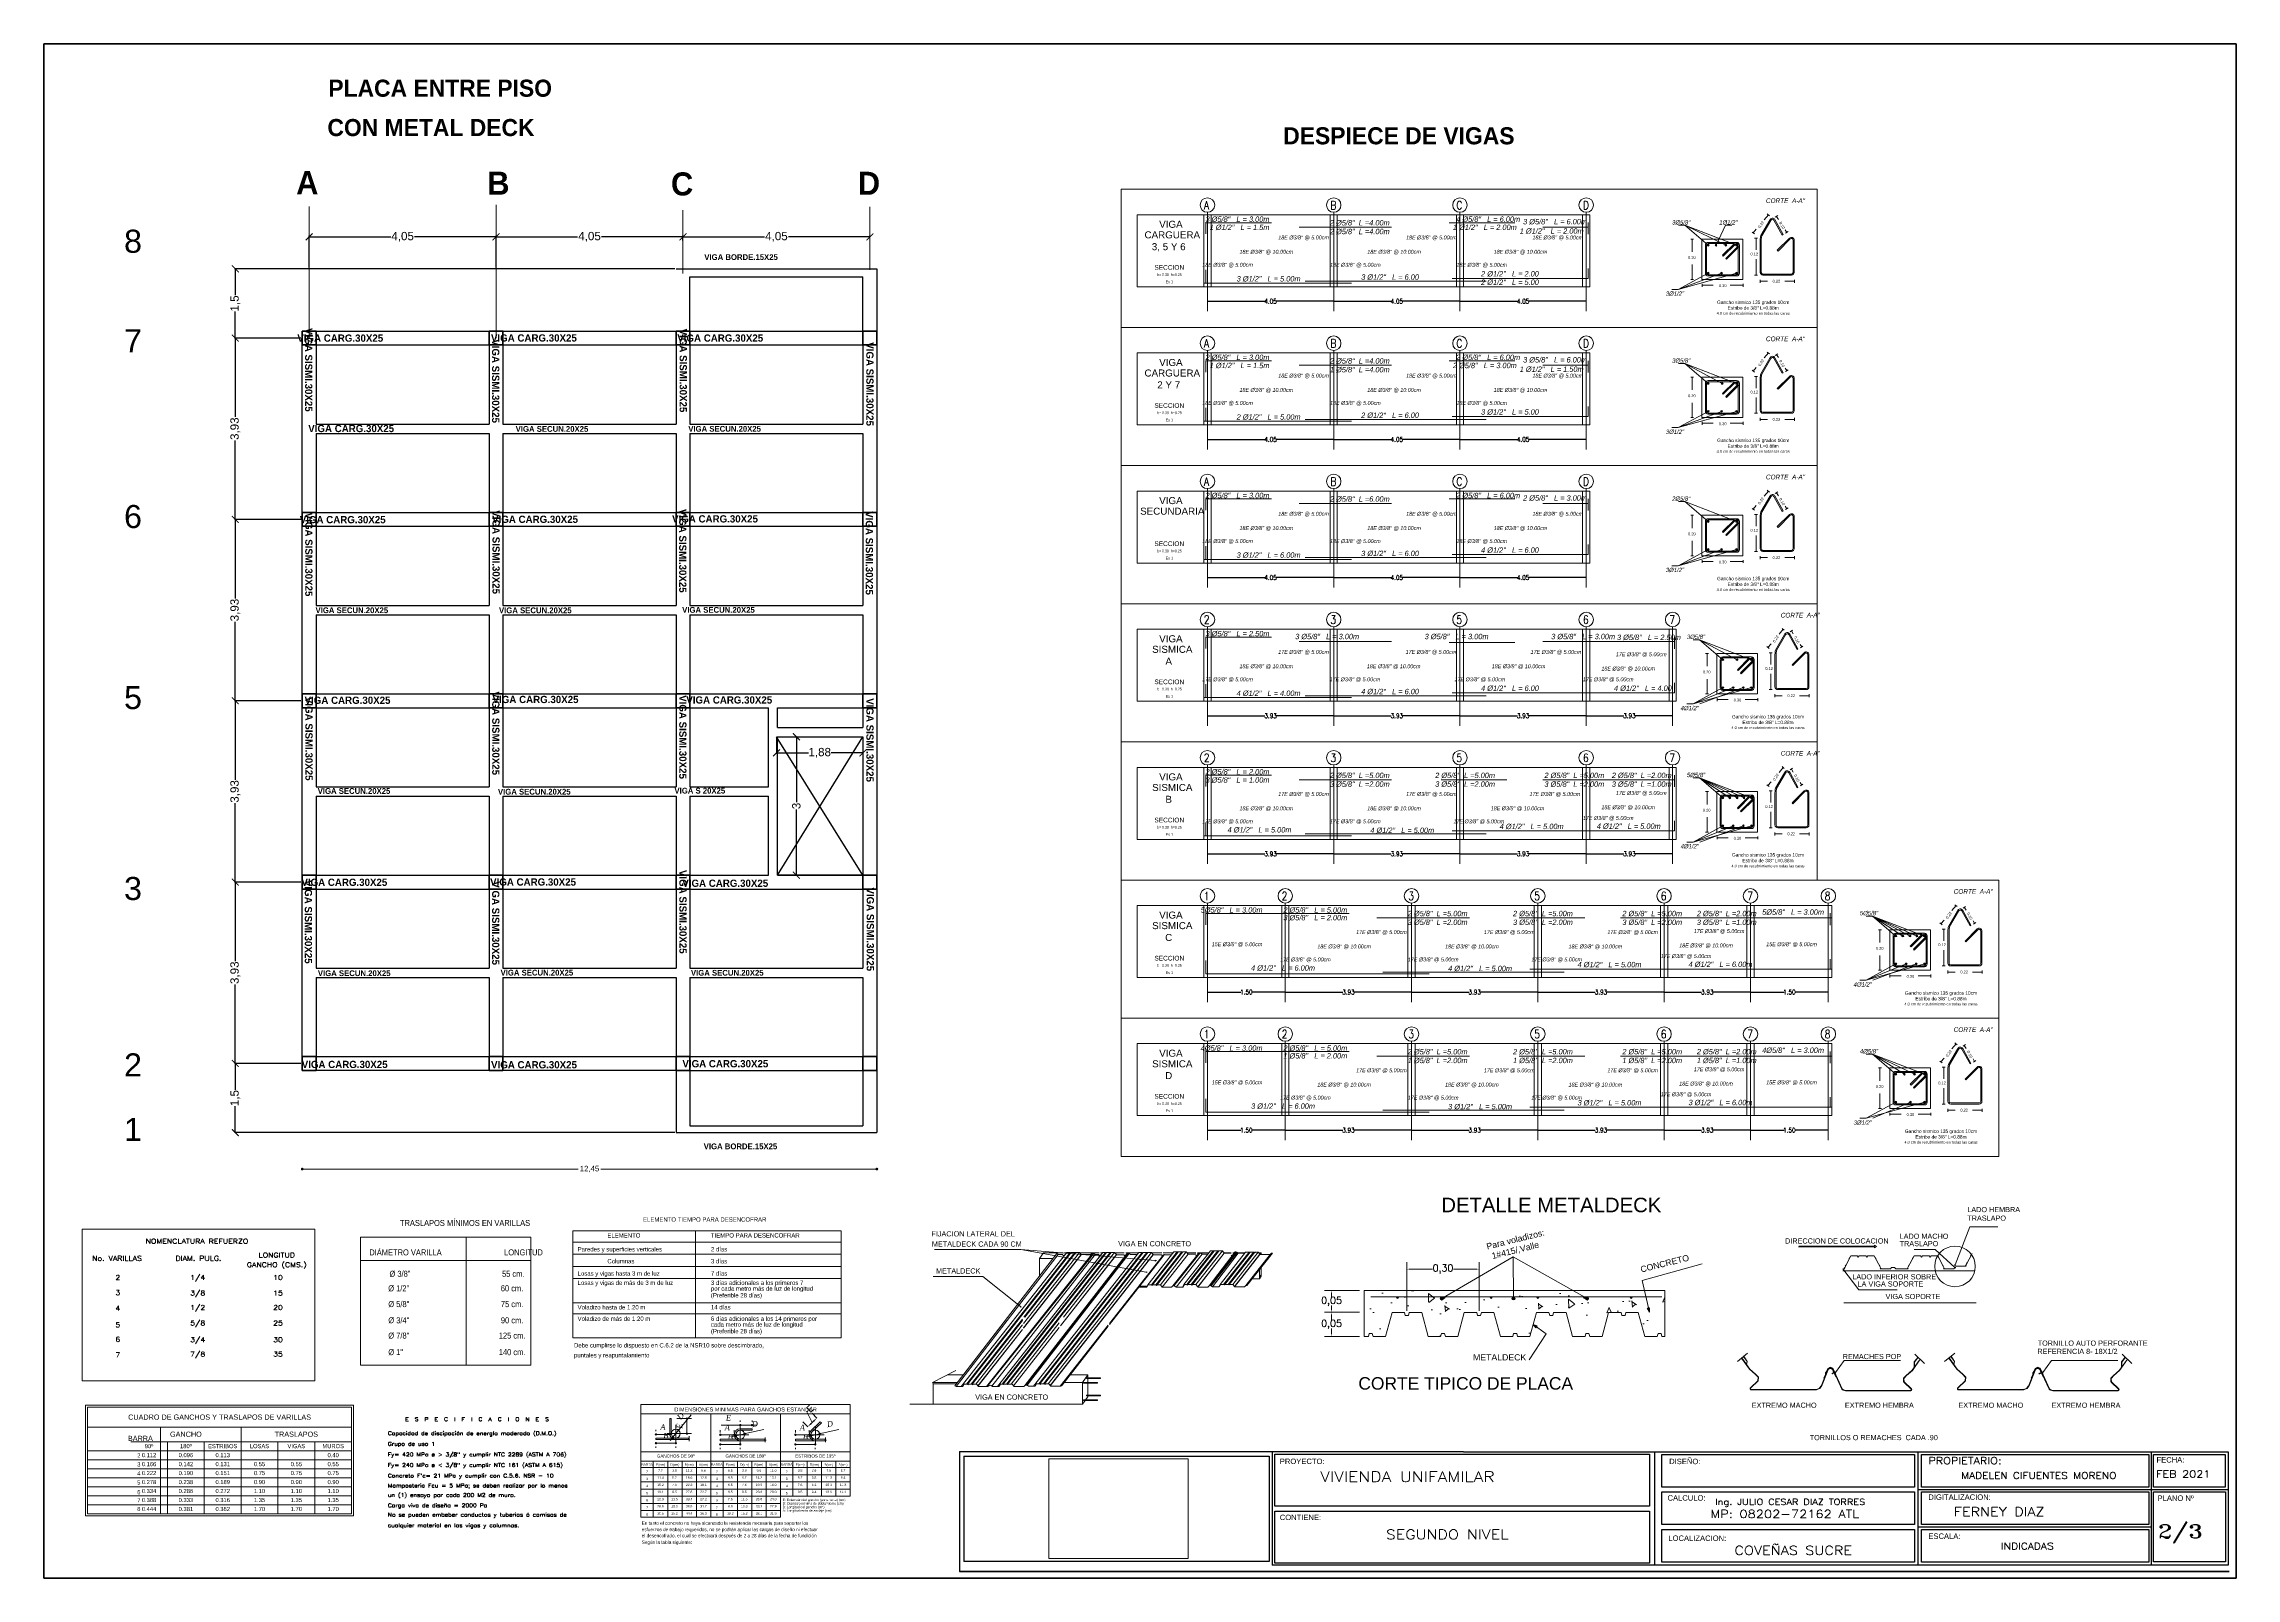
# Model space of a CAD drawing. Header units: metres. Extents: x -3 to 176, y -9 to 24.
# Drawn here: x 64.14 to 111.64, y -8.91 to 24.34 of the extents above; entities that cross this region are included whole.
import ezdxf
from ezdxf.enums import TextEntityAlignment as Align

# ---------------------------------------------------------------- set-up
doc = ezdxf.new("R2010")
doc.units = ezdxf.units.M
for name, color, linetype, lineweight in [('DESP.COTAS', 7, 'Continuous', 13), ('DESP.CUADROS', 7, 'Continuous', 5), ('DESP.DIBUJOS', 7, 'Continuous', 5), ('DESP.TEXTO', 7, 'Continuous', 5), ('DESP.VIGAS', 7, 'Continuous', 5), ('MARQ.CUADROS', 7, 'Continuous', 80), ('MARQ.TEXT', 7, 'Continuous', 5), ('PLACA_COLUMNAS', 250, 'Continuous', 40), ('PLACA_COTAS', 7, 'Continuous', 5), ('PLACA_DIBUJOS', 7, 'Continuous', 5), ('PLACA_TEXTOS', 250, 'Continuous', 5), ('PLACA_VIGAS', 253, 'Continuous', 30)]:
    doc.layers.add(name, color=color, linetype=linetype, lineweight=lineweight)
doc.styles.add('CNI_TEXTOS', font='swisscl.ttf')
doc.styles.add('Roman 60', font='romant.shx', dxfattribs={"height": 60})
doc.styles.add('ROMANS', font='romans')
doc.styles.get("Standard").update_dxf_attribs({"font": 'arial.ttf'})
doc.styles.add('style BT', font='arial.ttf')
doc.styles.add('style1', font='')
doc.styles.add('style2', font='')
doc.styles.add('Stylus BT', font='stylu.ttf')
doc.styles.add('TEXTOACOTADO', font='romans.shx', dxfattribs={"width": 0.8, "height": 0.1})
doc.styles.add('TEXTOS', font='arial.ttf', dxfattribs={"height": 0.15})
doc.styles.get('style1').set_extended_font_data('@Arial Unicode MS')
doc.styles.get('style2').set_extended_font_data('Times New Roman', italic=True)
doc.dimstyles.new('100-400', dxfattribs={"dimtxt": 0.15, "dimasz": 0.1, "dimexe": 0.15, "dimexo": 0.15, "dimgap": 0.015, "dimtad": 0, "dimlfac": 4, "dimzin": 4, "dimdsep": 46, "dimtxsty": 'Standard', "dimcen": 0.1, "dimclrd": 7, "dimclrt": 7, "dimadec": 0, "dimazin": 1, "dimtfac": 1, "dimtofl": 0, "dimtmove": 1, "dimatfit": 3, "dimfxl": 0.15, "dimfxlon": 1, "dimtolj": 1, "dimtzin": 0, "dimarcsym": 0})
doc.dimstyles.new('ARQFERNEY', dxfattribs={"dimscale": 0.001, "dimtxt": 180, "dimasz": 150, "dimexe": 20, "dimexo": 30, "dimgap": 20, "dimtad": 0, "dimtxsty": 'Standard', "dimblk": 'ARCHTICK', "dimcen": 2.5, "dimadec": 0, "dimazin": 0, "dimtfac": 1, "dimtix": 1, "dimtmove": 1, "dimatfit": 0, "dimfxl": 1, "dimarcsym": 0})
doc.dimstyles.new('BORIS', dxfattribs={"dimtxt": 0.12, "dimasz": 0.06, "dimexe": 1.25, "dimexo": 0.625, "dimgap": 0.05, "dimtad": 0, "dimtih": 1, "dimtoh": 1, "dimzin": 1, "dimtxsty": 'style BT', "dimblk": 'DOT', "dimcen": 0.06, "dimse1": 1, "dimse2": 1, "dimclrd": 252, "dimclrt": 7, "dimadec": 0, "dimazin": 0, "dimtfac": 1, "dimtix": 1, "dimtmove": 1, "dimatfit": 3, "dimfxl": 1.25, "dimlwd": -1, "dimarcsym": 0})
doc.dimstyles.new('COTA15H', dxfattribs={"dimtxt": 0.15, "dimasz": 0.05, "dimexe": 0.15, "dimexo": 0.1, "dimgap": 0.0001, "dimtad": 0, "dimtih": 1, "dimtoh": 1, "dimzin": 1, "dimtxsty": 'ROMANS', "dimcen": 0.1, "dimclrd": 252, "dimclre": 251, "dimclrt": 256, "dimadec": 0, "dimazin": 0, "dimtfac": 1, "dimtix": 1, "dimtofl": 0, "dimtmove": 1, "dimatfit": 3, "dimfxl": 1, "dimlwd": 9, "dimlwe": 5, "dimarcsym": 0})
doc.dimstyles.new('cotas p', dxfattribs={"dimtxt": 0.12, "dimasz": 0.05, "dimexe": 0.1, "dimexo": 0.15, "dimgap": 0.1, "dimtad": 3, "dimzin": 1, "dimdsep": 46, "dimtxsty": 'style2', "dimblk": 'DOT', "dimcen": 0.1, "dimclrd": 8, "dimclre": 8, "dimclrt": 2, "dimadec": 0, "dimazin": 0, "dimtfac": 1, "dimtmove": 0, "dimatfit": 3, "dimfxl": 1, "dimarcsym": 0})
doc.dimstyles.get("Standard").update_dxf_attribs({"dimscale": 0.001, "dimtxt": 0.18, "dimasz": 0.18, "dimexe": 0.18, "dimexo": 0.0625, "dimgap": 0.09, "dimtad": 0, "dimtih": 1, "dimtoh": 1, "dimdec": 4, "dimzin": 0, "dimdsep": 46, "dimtxsty": 'Standard', "dimcen": 0.09, "dimadec": 0, "dimazin": 0, "dimtfac": 1, "dimtdec": 4, "dimtofl": 0, "dimtmove": 0, "dimatfit": 3, "dimfxl": 1, "dimtolj": 1, "dimtzin": 0, "dimarcsym": 0})
picture_1 = doc.add_image_def('image1.jpg', size_in_pixel=(1549, 1111))

# ---------------------------------------------------------------- blocks, each defined once
blk = doc.blocks.new('_Dot')
at = {"color": 0, "linetype": 'ByBlock', "lineweight": -2}
blk.add_line((-0.5, 0), (-1, 0), dxfattribs=at)
at = {"color": 0, "linetype": 'ByBlock', "const_width": 0.5}
blk.add_lwpolyline([(-0.25, 0, 1), (0.25, 0, 1)], format="xyb", close=True, dxfattribs=at)
blk = doc.blocks.new('*D4')
at = {"layer": 'Defpoints', "color": 0, "transparency": 16777216}
for p in [(69.741, 2.093), (82.191, 2.093), (82.191, -0.047)]:
    blk.add_point(p, dxfattribs=at)
at = {"layer": 'PLACA_COTAS', "color": 252, "transparency": 16777216}
for p, q in [((69.801, -0.047), (75.719, -0.047)), ((82.131, -0.047), (76.213, -0.047))]:
    blk.add_line(p, q, dxfattribs=at)
at = {"layer": 'PLACA_COTAS', "color": 252, "transparency": 16777216, "xscale": 0.06, "yscale": 0.06, "zscale": 0.06, "rotation": 180}
blk.add_blockref('_Dot', (69.741, -0.047), dxfattribs=at)
at = {"layer": 'PLACA_COTAS', "color": 252, "transparency": 16777216, "xscale": 0.06, "yscale": 0.06, "zscale": 0.06}
blk.add_blockref('_Dot', (82.191, -0.047), dxfattribs=at)
at = {"layer": 'PLACA_COTAS', "color": 7, "transparency": 16777216, "insert": (75.966, -0.047), "char_height": 0.12, "attachment_point": 5, "style": 'style BT'}
blk.add_mtext('12,45', dxfattribs=at)
blk = doc.blocks.new('NOMENCLATURA REFUERZO')
blk.add_lwpolyline([(-5.041, 3.287), (0, 3.287), (0, 0), (-5.041, 0)], close=True)
at = {"style": 'Roman 60', "width": 1.2}
for s, height, p in [('NOMENCLATURA REFUERZO', 0.10293, (-2.553, 2.973)), ('No. VARILLAS', 0.10293, (-4.284, 2.602)), ('DIAM. PULG.', 0.10293, (-2.519, 2.602)), ('GANCHO (CMS.)', 0.10293, (-0.823, 2.463)), ('LONGITUD', 0.1029, (-0.823, 2.671)), ('2', 0.103, (-4.266, 2.186)), ('3', 0.103, (-4.266, 1.857)), ('3/8', 0.1029, (-2.536, 1.849)), ('1/4', 0.1029, (-2.536, 2.186)), ('10', 0.1029, (-0.796, 2.186)), ('15', 0.1029, (-0.796, 1.849)), ('4', 0.103, (-4.266, 1.52)), ('1/2', 0.1029, (-2.536, 1.536)), ('20', 0.1029, (-0.796, 1.536)), ('5', 0.103, (-4.266, 1.159)), ('5/8', 0.1029, (-2.536, 1.199)), ('3/4', 0.1029, (-2.536, 0.838)), ('25', 0.1029, (-0.796, 1.199)), ('6', 0.103, (-4.266, 0.846)), ('7', 0.103, (-4.266, 0.509)), ('7/8', 0.1029, (-2.536, 0.525)), ('30', 0.1029, (-0.796, 0.838)), ('35', 0.1029, (-0.796, 0.525))]:
    blk.add_text(s, height=height, dxfattribs=at).set_placement(p, align=Align.CENTER)
blk = doc.blocks.new('TRASLAPOS MÍNIMOS EN VARILLAS')
for p, q in [((-1.405, 2.776), (-1.405, 0)), ((-3.695, 2.268), (0, 2.268))]:
    blk.add_line(p, q)
blk.add_lwpolyline([(-3.695, 2.776), (0, 2.776), (0, 0), (-3.695, 0)], close=True)
at = {"style": 'CNI_TEXTOS'}
for s, p in [('TRASLAPOS MÍNIMOS EN VARILLAS  ', (-2.839, 3.02)), ('DIÁMETRO VARILLA                              LONGITUD  ', (-3.502, 2.382)), ('   %%C 3/8"                                            55 cm.   ', (-3.201, 1.918)), (' %%C 1/2"                                            60 cm.    ', (-3.138, 1.603)), ('   %%C 5/8"                                            75 cm.    ', (-3.226, 1.261)), ('   %%C 3/4"                                            90 cm.    ', (-3.226, 0.911)), ('   %%C 7/8"                                           125 cm.    ', (-3.226, 0.579)), ('   %%C 1"                                              140 cm.    ', (-3.226, 0.22))]:
    blk.add_text(s, height=0.1296, dxfattribs=at).set_placement(p)
blk = doc.blocks.new('CUADRO DE GANCHOS Y TRASLAPOS DE VARILLAS')
for p, q in [((-4.434, 1.48), (-0.035, 1.48)), ((-3.221, 1.48), (-3.221, 0.035)), ((-1.875, 1.48), (-1.875, 0.035)), ((-3.716, 1.231), (-1.875, 1.231)), ((-3.103, 1.231), (-3.103, 0.035)), ((-2.489, 1.231), (-2.489, 0.035)), ((-1.875, 1.231), (-0.035, 1.231)), ((-1.262, 1.231), (-1.262, 0.035)), ((-0.648, 1.231), (-0.648, 0.035)), ((-4.434, 1.081), (-0.035, 1.081)), ((-4.434, 0.932), (-0.035, 0.932)), ((-4.434, 0.782), (-0.035, 0.782)), ((-4.434, 0.633), (-0.035, 0.633)), ((-4.434, 0.483), (-0.035, 0.483)), ((-4.434, 0.483), (-0.035, 0.483)), ((-4.434, 0.334), (-0.035, 0.334)), ((-4.434, 0.184), (-0.035, 0.184))]:
    blk.add_line(p, q)
for points in [[(-4.469, 1.845), (0, 1.845), (0, 0), (-4.469, 0)], [(-4.434, 1.81), (-0.035, 1.81), (-0.035, 0.035), (-4.434, 0.035)]]:
    blk.add_lwpolyline(points, close=True)
blk.add_text('CUADRO DE GANCHOS Y TRASLAPOS DE VARILLAS', height=0.08632).set_placement((-2.234, 1.645), align=Align.MIDDLE_CENTER)
for s, height, p in [('BARRA', 0.0863, (-3.554, 1.247)), ('90º', 0.0691, (-3.41, 1.127)), ('GANCHO', 0.0863, (-2.796, 1.317)), ('180º', 0.0691, (-2.796, 1.127)), ('ESTRIBOS', 0.0691, (-2.182, 1.127)), ('LOSAS', 0.0691, (-1.569, 1.127)), ('TRASLAPOS', 0.0863, (-0.955, 1.317)), ('VIGAS', 0.0691, (-0.955, 1.127)), ('MUROS', 0.0691, (-0.341, 1.127)), ('4', 0.0691, (-3.58, 0.672)), ('3', 0.0691, (-3.58, 0.821)), ('2', 0.0691, (-3.58, 0.972)), ('0.112', 0.0691, (-3.41, 0.977)), ('0.166', 0.0691, (-3.41, 0.827)), ('0.222', 0.0691, (-3.41, 0.678)), ('0.096', 0.0691, (-2.796, 0.977)), ('0.142', 0.0691, (-2.796, 0.827)), ('0.190', 0.0691, (-2.796, 0.678)), ('0.113', 0.0691, (-2.182, 0.977)), ('0.131', 0.0691, (-2.182, 0.827)), ('0.151', 0.0691, (-2.182, 0.678)), ('0.55', 0.0691, (-1.569, 0.827)), ('0.75', 0.0691, (-1.569, 0.678)), ('0.55', 0.0691, (-0.955, 0.827)), ('0.75', 0.0691, (-0.955, 0.678)), ('0.40', 0.0691, (-0.341, 0.977)), ('0.55', 0.0691, (-0.341, 0.827)), ('0.75', 0.0691, (-0.341, 0.678)), ('5', 0.0691, (-3.58, 0.522)), ('6', 0.0691, (-3.58, 0.359)), ('0.278', 0.0691, (-3.41, 0.528)), ('0.334', 0.0691, (-3.41, 0.379)), ('0.238', 0.0691, (-2.796, 0.528)), ('0.286', 0.0691, (-2.796, 0.379)), ('0.189', 0.0691, (-2.182, 0.528)), ('0.272', 0.0691, (-2.182, 0.379)), ('0.90', 0.0691, (-1.569, 0.528)), ('1.10', 0.0691, (-1.569, 0.379)), ('0.90', 0.0691, (-0.955, 0.528)), ('1.10', 0.0691, (-0.955, 0.379)), ('0.90', 0.0691, (-0.341, 0.528)), ('1.10', 0.0691, (-0.341, 0.379)), ('8', 0.0691, (-3.58, 0.079)), ('7', 0.0691, (-3.58, 0.223)), ('0.388', 0.0691, (-3.41, 0.229)), ('0.444', 0.0691, (-3.41, 0.079)), ('0.333', 0.0691, (-2.796, 0.229)), ('0.381', 0.0691, (-2.796, 0.079)), ('0.316', 0.0691, (-2.182, 0.229)), ('0.362', 0.0691, (-2.182, 0.079)), ('1.35', 0.0691, (-1.569, 0.229)), ('1.70', 0.0691, (-1.569, 0.079)), ('1.35', 0.0691, (-0.955, 0.229)), ('1.70', 0.0691, (-0.955, 0.079)), ('1.35', 0.0691, (-0.341, 0.229)), ('1.70', 0.0691, (-0.341, 0.079))]:
    blk.add_text(s, height=height).set_placement(p, align=Align.CENTER)
blk = doc.blocks.new('E  S  P  E  C  I  F  I  C  A  C  I  O  N  E  S')
blk.add_line((-3.667, 1.753), (-3.578, 1.797))
at = {"style": 'Roman 60', "width": 1.2}
blk.add_text('E  S  P  E  C  I  F  I  C  A  C  I  O  N  E  S', height=0.07916, dxfattribs=at).set_placement((-3.122, 2.52), align=Align.CENTER)
for s, p in [('Capacidad de discipación de energía moderada (D.M.O.)', (-5.054, 2.215)), ('Grupo de uso 1', (-5.054, 1.986)), ('Fy= 420 MPa ø > 3/8" y cumplir NTC 2289 (ASTM A 706)', (-5.054, 1.756)), ('Fy= 240 MPa ø < 3/8" y cumplir NTC 161 (ASTM A 615)', (-5.054, 1.527)), ('Mamposteria Fcu = 5 MPa; se deben realizar por lo menos', (-5.054, 1.082)), ('un (1) ensayo por cada 200 M2 de muro.', (-5.054, 0.877)), ("Concreto F'c= 21 MPa y cumplir con C.5.6. NSR - 10", (-5.054, 1.297)), ('No se pueden embeber conductos y tuberias ó camisas de', (-5.054, 0.45)), ('Carga viva de diseño = 2000 Pa', (-5.054, 0.653)), ('cualquier material en las vigas y columnas.', (-5.054, 0.22))]:
    blk.add_text(s, height=0.07916, dxfattribs=at).set_placement(p)
blk = doc.blocks.new('ELEMENTO TIEMPO PARA DESENCOFRAR')
at = {"ltscale": 0.01}
for p, q in [((-4.468, 1.784), (0, 1.784)), ((-4.468, 1.783), (-4.468, 0)), ((-4.468, 1.594), (0, 1.594)), ((-2.427, 1.784), (-2.427, 0)), ((0, 1.784), (0, 0)), ((-4.468, 1.391), (0, 1.391)), ((-4.468, 1.189), (0, 1.189)), ((-4.468, 0.987), (0, 0.987)), ((-4.468, 0.582), (0, 0.582)), ((-4.468, 0.397), (0, 0.397)), ((0, 0), (-4.468, 0))]:
    blk.add_line(p, q, dxfattribs=at)
blk.add_arc((0, 0), 0.0000725, 270, 0, dxfattribs=at)
at = {"style": 'Stylus BT'}
for s, height, p in [('ELEMENTO TIEMPO PARA DESENCOFRAR', 0.07246, (-3.3, 1.935)), ('Paredes y superficies verticales', 0.07246, (-4.39, 1.439)), ('ELEMENTO', 0.0725, (-3.894, 1.671)), ('TIEMPO PARA DESENCOFRAR', 0.07246, (-2.168, 1.671)), ('2 días', 0.0725, (-2.168, 1.439)), ('Losas y vigas hasta 3 m de luz', 0.07246, (-4.39, 1.036)), ('Columnas', 0.0725, (-3.894, 1.24)), ('3 días', 0.0725, (-2.168, 1.24)), ('7 días', 0.0725, (-2.168, 1.036)), ('Losas y vigas de más de 3 m de luz', 0.07246, (-4.39, 0.881)), ('3 días adicionales a los primeros 7', 0.07246, (-2.168, 0.881)), ('por cada metro más de luz de longitud', 0.07246, (-2.168, 0.783)), ('(Preferible 28 días)', 0.07246, (-2.168, 0.672)), ('Voladizo hasta de 1.20 m', 0.07246, (-4.39, 0.472)), ('14 días', 0.0725, (-2.168, 0.472)), ('Voladizo de más de 1.20 m', 0.07246, (-4.39, 0.282)), ('6 días adicionales a los 14 primeros por', 0.07246, (-2.168, 0.282)), ('cada metro más de luz de longitud', 0.07246, (-2.168, 0.185)), ('(Preferible 28 días)', 0.07246, (-2.168, 0.074)), ('puntales y reapuntalamiento', 0.07246, (-4.45, -0.328)), ('Debe cumplirse lo dispuesto en C.6.2 de la NSR10 sobre descimbrado,', 0.07246, (-4.45, -0.162))]:
    blk.add_text(s, height=height, dxfattribs=at).set_placement(p)
blk = doc.blocks.new('*D18')
at = {"color": 8, "lineweight": -2, "transparency": 16777216}
for p, q in [((44.531, 3.575), (44.851, 3.575)), ((44.751, 3.301), (44.751, 3.525)), ((44.531, 3.251), (44.851, 3.251))]:
    blk.add_line(p, q, dxfattribs=at)
at = {"layer": 'Defpoints', "color": 0, "transparency": 16777216}
for p in [(44.381, 3.575), (44.751, 3.575), (44.381, 3.251)]:
    blk.add_point(p, dxfattribs=at)
at = {"color": 8, "lineweight": -2, "transparency": 16777216, "xscale": 0.05, "yscale": 0.05, "zscale": 0.05}
for p, rotation in [((44.751, 3.575), 90), ((44.751, 3.251), 270)]:
    blk.add_blockref('_Dot', p, dxfattribs=dict(at, rotation=rotation))
at = {"color": 2, "transparency": 16777216, "insert": (44.591, 3.413), "char_height": 0.12, "attachment_point": 5, "rotation": 90, "style": 'style2'}
blk.add_mtext('E', dxfattribs=at)
blk = doc.blocks.new('*D19')
at = {"color": 8, "lineweight": -2, "transparency": 16777216}
for p, q in [((44.449, 3.176), (44.572, 3.326)), ((44.84, 3.655), (44.604, 3.365)), ((44.418, 3.137), (44.386, 3.098))]:
    blk.add_line(p, q, dxfattribs=at)
at = {"layer": 'Defpoints', "color": 0, "transparency": 16777216}
for p in [(44.572, 3.326), (44.449, 3.176)]:
    blk.add_point(p, dxfattribs=at)
at = {"color": 8, "lineweight": -2, "transparency": 16777216, "xscale": 0.05, "yscale": 0.05, "zscale": 0.05}
for p, rotation in [((44.572, 3.326), 230.7973694192582), ((44.449, 3.176), 50.79736941925823)]:
    blk.add_blockref('_Dot', p, dxfattribs=dict(at, rotation=rotation))
at = {"color": 2, "transparency": 16777216, "insert": (44.614, 3.631), "char_height": 0.12, "attachment_point": 5, "rotation": 50.7974, "style": 'style2'}
blk.add_mtext('D', dxfattribs=at)
blk = doc.blocks.new('*D9')
at = {"color": 8, "lineweight": -2, "transparency": 16777216}
for p, q in [((44.08, 2.971), (44.08, 2.942)), ((44.461, 3.042), (44.13, 3.042)), ((44.511, 2.971), (44.511, 2.942))]:
    blk.add_line(p, q, dxfattribs=at)
at = {"layer": 'Defpoints', "color": 0, "transparency": 16777216}
for p in [(44.08, 3.121), (44.08, 3.042), (44.511, 3.121)]:
    blk.add_point(p, dxfattribs=at)
at = {"color": 8, "lineweight": -2, "transparency": 16777216, "xscale": 0.05, "yscale": 0.05, "zscale": 0.05, "rotation": 180}
blk.add_blockref('_Dot', (44.08, 3.042), dxfattribs=at)
at = {"color": 8, "lineweight": -2, "transparency": 16777216, "xscale": 0.05, "yscale": 0.05, "zscale": 0.05}
blk.add_blockref('_Dot', (44.511, 3.042), dxfattribs=at)
at = {"color": 2, "transparency": 16777216, "insert": (44.295, 3.202), "char_height": 0.12, "attachment_point": 5, "style": 'style2'}
blk.add_mtext('B', dxfattribs=at)
blk = doc.blocks.new('*D10')
at = {"color": 8, "lineweight": -2, "transparency": 16777216}
for p, q in [((44.08, 3.304), (44.08, 3.333)), ((44.381, 3.304), (44.381, 3.333)), ((44.331, 3.233), (44.13, 3.233))]:
    blk.add_line(p, q, dxfattribs=at)
at = {"layer": 'Defpoints', "color": 0, "transparency": 16777216}
for p in [(44.08, 3.233), (44.08, 3.154), (44.381, 3.154)]:
    blk.add_point(p, dxfattribs=at)
at = {"color": 8, "lineweight": -2, "transparency": 16777216, "xscale": 0.05, "yscale": 0.05, "zscale": 0.05, "rotation": 180}
blk.add_blockref('_Dot', (44.08, 3.233), dxfattribs=at)
at = {"color": 8, "lineweight": -2, "transparency": 16777216, "xscale": 0.05, "yscale": 0.05, "zscale": 0.05}
blk.add_blockref('_Dot', (44.381, 3.233), dxfattribs=at)
at = {"color": 2, "transparency": 16777216, "insert": (44.23, 3.393), "char_height": 0.12, "attachment_point": 5, "style": 'style2'}
blk.add_mtext('A', dxfattribs=at)
blk = doc.blocks.new('*D11')
at = {"color": 8, "lineweight": -2, "transparency": 16777216}
for p, q in [((45.474, 2.945), (45.474, 2.916)), ((45.855, 3.016), (45.524, 3.016)), ((45.905, 2.945), (45.905, 2.916))]:
    blk.add_line(p, q, dxfattribs=at)
at = {"layer": 'Defpoints', "color": 0, "transparency": 16777216}
for p in [(45.474, 3.095), (45.474, 3.016), (45.905, 3.095)]:
    blk.add_point(p, dxfattribs=at)
at = {"color": 8, "lineweight": -2, "transparency": 16777216, "xscale": 0.05, "yscale": 0.05, "zscale": 0.05, "rotation": 180}
blk.add_blockref('_Dot', (45.474, 3.016), dxfattribs=at)
at = {"color": 8, "lineweight": -2, "transparency": 16777216, "xscale": 0.05, "yscale": 0.05, "zscale": 0.05}
blk.add_blockref('_Dot', (45.905, 3.016), dxfattribs=at)
at = {"color": 2, "transparency": 16777216, "insert": (45.69, 3.176), "char_height": 0.12, "attachment_point": 5, "style": 'style2'}
blk.add_mtext('B', dxfattribs=at)
blk = doc.blocks.new('*D12')
at = {"color": 8, "lineweight": -2, "transparency": 16777216}
for p, q in [((45.474, 3.277), (45.474, 3.324)), ((45.726, 3.224), (45.524, 3.224)), ((45.776, 3.277), (45.776, 3.324))]:
    blk.add_line(p, q, dxfattribs=at)
at = {"layer": 'Defpoints', "color": 0, "transparency": 16777216}
for p in [(45.474, 3.224), (45.474, 3.127), (45.776, 3.127)]:
    blk.add_point(p, dxfattribs=at)
at = {"color": 8, "lineweight": -2, "transparency": 16777216, "xscale": 0.05, "yscale": 0.05, "zscale": 0.05, "rotation": 180}
blk.add_blockref('_Dot', (45.474, 3.224), dxfattribs=at)
at = {"color": 8, "lineweight": -2, "transparency": 16777216, "xscale": 0.05, "yscale": 0.05, "zscale": 0.05}
blk.add_blockref('_Dot', (45.776, 3.224), dxfattribs=at)
at = {"color": 2, "transparency": 16777216, "insert": (45.625, 3.384), "char_height": 0.12, "attachment_point": 5, "style": 'style2'}
blk.add_mtext('A', dxfattribs=at)
blk = doc.blocks.new('*D13')
at = {"color": 8, "lineweight": -2, "transparency": 16777216}
for p, q in [((46.416, 3.341), (46.05, 3.257)), ((45.763, 3.192), (45.715, 3.18)), ((45.812, 3.203), (46.001, 3.246))]:
    blk.add_line(p, q, dxfattribs=at)
at = {"layer": 'Defpoints', "color": 0, "transparency": 16777216}
for p in [(45.812, 3.203), (46.001, 3.246)]:
    blk.add_point(p, dxfattribs=at)
at = {"color": 8, "lineweight": -2, "transparency": 16777216, "xscale": 0.05, "yscale": 0.05, "zscale": 0.05}
for p, rotation in [((45.812, 3.203), 12.87298830925235), ((46.001, 3.246), 192.8729883092524)]:
    blk.add_blockref('_Dot', p, dxfattribs=dict(at, rotation=rotation))
at = {"color": 2, "transparency": 16777216, "insert": (46.222, 3.46), "char_height": 0.12, "attachment_point": 5, "rotation": 12.873, "style": 'style2'}
blk.add_mtext('D', dxfattribs=at)
blk = doc.blocks.new('*D14')
at = {"color": 8, "lineweight": -2, "transparency": 16777216}
for p, q in [((45.857, 3.433), (45.495, 3.433)), ((45.907, 3.504), (45.907, 3.533)), ((46.163, 3.433), (45.907, 3.433)), ((46.163, 3.504), (46.163, 3.533)), ((46.213, 3.433), (46.263, 3.433))]:
    blk.add_line(p, q, dxfattribs=at)
at = {"layer": 'Defpoints', "color": 0, "transparency": 16777216}
for p in [(45.907, 3.433), (45.907, 3.354), (46.163, 3.354)]:
    blk.add_point(p, dxfattribs=at)
at = {"color": 8, "lineweight": -2, "transparency": 16777216, "xscale": 0.05, "yscale": 0.05, "zscale": 0.05}
blk.add_blockref('_Dot', (45.907, 3.433), dxfattribs=at)
at = {"color": 8, "lineweight": -2, "transparency": 16777216, "xscale": 0.05, "yscale": 0.05, "zscale": 0.05, "rotation": 180}
blk.add_blockref('_Dot', (46.163, 3.433), dxfattribs=at)
at = {"color": 2, "transparency": 16777216, "insert": (45.651, 3.593), "char_height": 0.12, "attachment_point": 5, "style": 'style2'}
blk.add_mtext('E', dxfattribs=at)
blk = doc.blocks.new('*D15')
at = {"color": 8, "lineweight": -2, "transparency": 16777216}
for p, q in [((47.102, 2.945), (47.102, 2.916)), ((47.483, 3.016), (47.152, 3.016)), ((47.533, 2.945), (47.533, 2.916))]:
    blk.add_line(p, q, dxfattribs=at)
at = {"layer": 'Defpoints', "color": 0, "transparency": 16777216}
for p in [(47.102, 3.095), (47.102, 3.016), (47.533, 3.095)]:
    blk.add_point(p, dxfattribs=at)
at = {"color": 8, "lineweight": -2, "transparency": 16777216, "xscale": 0.05, "yscale": 0.05, "zscale": 0.05, "rotation": 180}
blk.add_blockref('_Dot', (47.102, 3.016), dxfattribs=at)
at = {"color": 8, "lineweight": -2, "transparency": 16777216, "xscale": 0.05, "yscale": 0.05, "zscale": 0.05}
blk.add_blockref('_Dot', (47.533, 3.016), dxfattribs=at)
at = {"color": 2, "transparency": 16777216, "insert": (47.317, 3.176), "char_height": 0.12, "attachment_point": 5, "style": 'style2'}
blk.add_mtext('B', dxfattribs=at)
blk = doc.blocks.new('*D16')
at = {"color": 8, "lineweight": -2, "transparency": 16777216}
for p, q in [((47.102, 3.277), (47.102, 3.324)), ((47.353, 3.224), (47.152, 3.224)), ((47.403, 3.277), (47.403, 3.324))]:
    blk.add_line(p, q, dxfattribs=at)
at = {"layer": 'Defpoints', "color": 0, "transparency": 16777216}
for p in [(47.102, 3.224), (47.102, 3.127), (47.403, 3.127)]:
    blk.add_point(p, dxfattribs=at)
at = {"color": 8, "lineweight": -2, "transparency": 16777216, "xscale": 0.05, "yscale": 0.05, "zscale": 0.05, "rotation": 180}
blk.add_blockref('_Dot', (47.102, 3.224), dxfattribs=at)
at = {"color": 8, "lineweight": -2, "transparency": 16777216, "xscale": 0.05, "yscale": 0.05, "zscale": 0.05}
blk.add_blockref('_Dot', (47.403, 3.224), dxfattribs=at)
at = {"color": 2, "transparency": 16777216, "insert": (47.252, 3.384), "char_height": 0.12, "attachment_point": 5, "style": 'style2'}
blk.add_mtext('A', dxfattribs=at)
blk = doc.blocks.new('*D17')
at = {"color": 8, "lineweight": -2, "transparency": 16777216}
for p, q in [((48.043, 3.341), (47.678, 3.257)), ((47.391, 3.192), (47.342, 3.18)), ((47.44, 3.203), (47.629, 3.246))]:
    blk.add_line(p, q, dxfattribs=at)
at = {"layer": 'Defpoints', "color": 0, "transparency": 16777216}
for p in [(47.44, 3.203), (47.629, 3.246)]:
    blk.add_point(p, dxfattribs=at)
at = {"color": 8, "lineweight": -2, "transparency": 16777216, "xscale": 0.05, "yscale": 0.05, "zscale": 0.05}
for p, rotation in [((47.44, 3.203), 12.87298830954388), ((47.629, 3.246), 192.8729883095439)]:
    blk.add_blockref('_Dot', p, dxfattribs=dict(at, rotation=rotation))
at = {"color": 2, "transparency": 16777216, "insert": (47.849, 3.46), "char_height": 0.12, "attachment_point": 5, "rotation": 12.873, "style": 'style2'}
blk.add_mtext('D', dxfattribs=at)
blk = doc.blocks.new('*D20')
at = {"color": 0, "lineweight": -2, "transparency": 16777216}
for p, q in [((47.368, 3.397), (47.264, 3.505)), ((47.566, 3.586), (47.462, 3.695))]:
    blk.add_line(p, q, dxfattribs=at)
at = {"color": 7, "lineweight": -2, "transparency": 16777216}
for p, q in [((47.349, 3.722), (47.371, 3.742)), ((47.467, 3.492), (47.349, 3.722)), ((47.44, 3.466), (47.493, 3.517))]:
    blk.add_line(p, q, dxfattribs=at)
at = {"color": 7, "transparency": 16777216}
for points in [[(47.429, 3.478), (47.452, 3.454), (47.368, 3.397)], [(47.482, 3.529), (47.505, 3.505), (47.566, 3.586)]]:
    blk.add_solid(points, dxfattribs=at)
at = {"layer": 'Defpoints', "color": 0, "transparency": 16777216}
for p in [(47.566, 3.586), (47.642, 3.507), (47.444, 3.317)]:
    blk.add_point(p, dxfattribs=at)
at = {"color": 7, "transparency": 16777216, "insert": (47.422, 3.791), "char_height": 0.15, "attachment_point": 5, "rotation": 43.8182}
blk.add_mtext('\\A1;E', dxfattribs=at)
blk = doc.blocks.new('_Oblique')
at = {"color": 0, "linetype": 'ByBlock', "lineweight": -2}
blk.add_line((-0.5, -0.5), (0.5, 0.5), dxfattribs=at)
blk = doc.blocks.new('*D73')
at = {"layer": 'Defpoints', "color": 0, "transparency": 16777216}
for p in [(94.825, 18.76), (94.825, 18.76), (97.561, 18.76)]:
    blk.add_point(p, dxfattribs=at)
at = {"layer": 'DESP.COTAS', "color": 3, "lineweight": -2, "transparency": 16777216}
for p, q in [((94.825, 18.76), (96.071, 18.76)), ((97.561, 18.76), (96.315, 18.76))]:
    blk.add_line(p, q, dxfattribs=at)
at = {"layer": 'DESP.COTAS', "color": 3, "lineweight": -2, "transparency": 16777216, "xscale": 6e-05, "yscale": 6e-05, "zscale": 6e-05, "rotation": 180}
blk.add_blockref('_Oblique', (94.825, 18.76), dxfattribs=at)
at = {"layer": 'DESP.COTAS', "color": 3, "lineweight": -2, "transparency": 16777216, "xscale": 6e-05, "yscale": 6e-05, "zscale": 6e-05}
blk.add_blockref('_Oblique', (97.561, 18.76), dxfattribs=at)
at = {"layer": 'DESP.COTAS', "color": 0, "transparency": 16777216, "insert": (96.193, 18.76), "char_height": 0.1, "width": 0.000332, "attachment_point": 5, "style": 'TEXTOACOTADO'}
blk.add_mtext('\\A1;4.05', dxfattribs=at)
blk = doc.blocks.new('*D74')
at = {"layer": 'Defpoints', "color": 0, "transparency": 16777216}
for p in [(92.09, 18.76), (92.09, 18.76), (94.825, 18.76)]:
    blk.add_point(p, dxfattribs=at)
at = {"layer": 'DESP.COTAS', "color": 3, "lineweight": -2, "transparency": 16777216}
for p, q in [((92.09, 18.76), (93.336, 18.76)), ((94.825, 18.76), (93.579, 18.76))]:
    blk.add_line(p, q, dxfattribs=at)
at = {"layer": 'DESP.COTAS', "color": 3, "lineweight": -2, "transparency": 16777216, "xscale": 6e-05, "yscale": 6e-05, "zscale": 6e-05, "rotation": 180}
blk.add_blockref('_Oblique', (92.09, 18.76), dxfattribs=at)
at = {"layer": 'DESP.COTAS', "color": 3, "lineweight": -2, "transparency": 16777216, "xscale": 6e-05, "yscale": 6e-05, "zscale": 6e-05}
blk.add_blockref('_Oblique', (94.825, 18.76), dxfattribs=at)
at = {"layer": 'DESP.COTAS', "color": 0, "transparency": 16777216, "insert": (93.458, 18.76), "char_height": 0.1, "width": 0.000343, "attachment_point": 5, "style": 'TEXTOACOTADO'}
blk.add_mtext('\\A1;4.05', dxfattribs=at)
blk = doc.blocks.new('*D75')
at = {"layer": 'Defpoints', "color": 0, "transparency": 16777216}
for p in [(89.354, 18.76), (89.354, 18.76), (92.09, 18.76)]:
    blk.add_point(p, dxfattribs=at)
at = {"layer": 'DESP.COTAS', "color": 3, "lineweight": -2, "transparency": 16777216}
for p, q in [((89.354, 18.76), (90.6, 18.76)), ((92.09, 18.76), (90.844, 18.76))]:
    blk.add_line(p, q, dxfattribs=at)
at = {"layer": 'DESP.COTAS', "color": 3, "lineweight": -2, "transparency": 16777216, "xscale": 6e-05, "yscale": 6e-05, "zscale": 6e-05, "rotation": 180}
blk.add_blockref('_Oblique', (89.354, 18.76), dxfattribs=at)
at = {"layer": 'DESP.COTAS', "color": 3, "lineweight": -2, "transparency": 16777216, "xscale": 6e-05, "yscale": 6e-05, "zscale": 6e-05}
blk.add_blockref('_Oblique', (92.09, 18.76), dxfattribs=at)
at = {"layer": 'DESP.COTAS', "color": 0, "transparency": 16777216, "insert": (90.722, 18.76), "char_height": 0.1, "attachment_point": 5, "style": 'TEXTOACOTADO'}
blk.add_mtext('\\A1;4.05', dxfattribs=at)
blk = doc.blocks.new('*D76')
at = {"layer": 'Defpoints', "color": 0, "transparency": 16777216}
for p in [(94.825, 15.766), (94.825, 15.766), (97.561, 15.766)]:
    blk.add_point(p, dxfattribs=at)
at = {"layer": 'DESP.COTAS', "color": 3, "lineweight": -2, "transparency": 16777216}
for p, q in [((94.825, 15.766), (96.071, 15.766)), ((97.561, 15.766), (96.315, 15.766))]:
    blk.add_line(p, q, dxfattribs=at)
at = {"layer": 'DESP.COTAS', "color": 3, "lineweight": -2, "transparency": 16777216, "xscale": 6e-05, "yscale": 6e-05, "zscale": 6e-05, "rotation": 180}
blk.add_blockref('_Oblique', (94.825, 15.766), dxfattribs=at)
at = {"layer": 'DESP.COTAS', "color": 3, "lineweight": -2, "transparency": 16777216, "xscale": 6e-05, "yscale": 6e-05, "zscale": 6e-05}
blk.add_blockref('_Oblique', (97.561, 15.766), dxfattribs=at)
at = {"layer": 'DESP.COTAS', "color": 0, "transparency": 16777216, "insert": (96.193, 15.766), "char_height": 0.1, "width": 0.000332, "attachment_point": 5, "style": 'TEXTOACOTADO'}
blk.add_mtext('\\A1;4.05', dxfattribs=at)
blk = doc.blocks.new('*D77')
at = {"layer": 'Defpoints', "color": 0, "transparency": 16777216}
for p in [(92.09, 15.766), (92.09, 15.766), (94.825, 15.766)]:
    blk.add_point(p, dxfattribs=at)
at = {"layer": 'DESP.COTAS', "color": 3, "lineweight": -2, "transparency": 16777216}
for p, q in [((92.09, 15.766), (93.336, 15.766)), ((94.825, 15.766), (93.579, 15.766))]:
    blk.add_line(p, q, dxfattribs=at)
at = {"layer": 'DESP.COTAS', "color": 3, "lineweight": -2, "transparency": 16777216, "xscale": 6e-05, "yscale": 6e-05, "zscale": 6e-05, "rotation": 180}
blk.add_blockref('_Oblique', (92.09, 15.766), dxfattribs=at)
at = {"layer": 'DESP.COTAS', "color": 3, "lineweight": -2, "transparency": 16777216, "xscale": 6e-05, "yscale": 6e-05, "zscale": 6e-05}
blk.add_blockref('_Oblique', (94.825, 15.766), dxfattribs=at)
at = {"layer": 'DESP.COTAS', "color": 0, "transparency": 16777216, "insert": (93.458, 15.766), "char_height": 0.1, "width": 0.000343, "attachment_point": 5, "style": 'TEXTOACOTADO'}
blk.add_mtext('\\A1;4.05', dxfattribs=at)
blk = doc.blocks.new('*D78')
at = {"layer": 'Defpoints', "color": 0, "transparency": 16777216}
for p in [(89.354, 15.766), (89.354, 15.766), (92.09, 15.766)]:
    blk.add_point(p, dxfattribs=at)
at = {"layer": 'DESP.COTAS', "color": 3, "lineweight": -2, "transparency": 16777216}
for p, q in [((89.354, 15.766), (90.6, 15.766)), ((92.09, 15.766), (90.844, 15.766))]:
    blk.add_line(p, q, dxfattribs=at)
at = {"layer": 'DESP.COTAS', "color": 3, "lineweight": -2, "transparency": 16777216, "xscale": 6e-05, "yscale": 6e-05, "zscale": 6e-05, "rotation": 180}
blk.add_blockref('_Oblique', (89.354, 15.766), dxfattribs=at)
at = {"layer": 'DESP.COTAS', "color": 3, "lineweight": -2, "transparency": 16777216, "xscale": 6e-05, "yscale": 6e-05, "zscale": 6e-05}
blk.add_blockref('_Oblique', (92.09, 15.766), dxfattribs=at)
at = {"layer": 'DESP.COTAS', "color": 0, "transparency": 16777216, "insert": (90.722, 15.766), "char_height": 0.1, "attachment_point": 5, "style": 'TEXTOACOTADO'}
blk.add_mtext('\\A1;4.05', dxfattribs=at)
blk = doc.blocks.new('*D79')
at = {"layer": 'Defpoints', "color": 0, "transparency": 16777216}
for p in [(94.825, 12.772), (94.825, 12.772), (97.561, 12.772)]:
    blk.add_point(p, dxfattribs=at)
at = {"layer": 'DESP.COTAS', "color": 3, "lineweight": -2, "transparency": 16777216}
for p, q in [((94.825, 12.772), (96.071, 12.772)), ((97.561, 12.772), (96.315, 12.772))]:
    blk.add_line(p, q, dxfattribs=at)
at = {"layer": 'DESP.COTAS', "color": 3, "lineweight": -2, "transparency": 16777216, "xscale": 6e-05, "yscale": 6e-05, "zscale": 6e-05, "rotation": 180}
blk.add_blockref('_Oblique', (94.825, 12.772), dxfattribs=at)
at = {"layer": 'DESP.COTAS', "color": 3, "lineweight": -2, "transparency": 16777216, "xscale": 6e-05, "yscale": 6e-05, "zscale": 6e-05}
blk.add_blockref('_Oblique', (97.561, 12.772), dxfattribs=at)
at = {"layer": 'DESP.COTAS', "color": 0, "transparency": 16777216, "insert": (96.193, 12.772), "char_height": 0.1, "width": 0.000332, "attachment_point": 5, "style": 'TEXTOACOTADO'}
blk.add_mtext('\\A1;4.05', dxfattribs=at)
blk = doc.blocks.new('*D80')
at = {"layer": 'Defpoints', "color": 0, "transparency": 16777216}
for p in [(92.09, 12.772), (92.09, 12.772), (94.825, 12.772)]:
    blk.add_point(p, dxfattribs=at)
at = {"layer": 'DESP.COTAS', "color": 3, "lineweight": -2, "transparency": 16777216}
for p, q in [((92.09, 12.772), (93.336, 12.772)), ((94.825, 12.772), (93.579, 12.772))]:
    blk.add_line(p, q, dxfattribs=at)
at = {"layer": 'DESP.COTAS', "color": 3, "lineweight": -2, "transparency": 16777216, "xscale": 6e-05, "yscale": 6e-05, "zscale": 6e-05, "rotation": 180}
blk.add_blockref('_Oblique', (92.09, 12.772), dxfattribs=at)
at = {"layer": 'DESP.COTAS', "color": 3, "lineweight": -2, "transparency": 16777216, "xscale": 6e-05, "yscale": 6e-05, "zscale": 6e-05}
blk.add_blockref('_Oblique', (94.825, 12.772), dxfattribs=at)
at = {"layer": 'DESP.COTAS', "color": 0, "transparency": 16777216, "insert": (93.458, 12.772), "char_height": 0.1, "width": 0.000343, "attachment_point": 5, "style": 'TEXTOACOTADO'}
blk.add_mtext('\\A1;4.05', dxfattribs=at)
blk = doc.blocks.new('*D81')
at = {"layer": 'Defpoints', "color": 0, "transparency": 16777216}
for p in [(89.354, 12.772), (89.354, 12.772), (92.09, 12.772)]:
    blk.add_point(p, dxfattribs=at)
at = {"layer": 'DESP.COTAS', "color": 3, "lineweight": -2, "transparency": 16777216}
for p, q in [((89.354, 12.772), (90.6, 12.772)), ((92.09, 12.772), (90.844, 12.772))]:
    blk.add_line(p, q, dxfattribs=at)
at = {"layer": 'DESP.COTAS', "color": 3, "lineweight": -2, "transparency": 16777216, "xscale": 6e-05, "yscale": 6e-05, "zscale": 6e-05, "rotation": 180}
blk.add_blockref('_Oblique', (89.354, 12.772), dxfattribs=at)
at = {"layer": 'DESP.COTAS', "color": 3, "lineweight": -2, "transparency": 16777216, "xscale": 6e-05, "yscale": 6e-05, "zscale": 6e-05}
blk.add_blockref('_Oblique', (92.09, 12.772), dxfattribs=at)
at = {"layer": 'DESP.COTAS', "color": 0, "transparency": 16777216, "insert": (90.722, 12.772), "char_height": 0.1, "attachment_point": 5, "style": 'TEXTOACOTADO'}
blk.add_mtext('\\A1;4.05', dxfattribs=at)
blk = doc.blocks.new('*D82')
at = {"layer": 'Defpoints', "color": 0, "transparency": 16777216}
for p in [(94.825, 9.778), (94.825, 9.778), (97.561, 9.778)]:
    blk.add_point(p, dxfattribs=at)
at = {"layer": 'DESP.COTAS', "color": 3, "lineweight": -2, "transparency": 16777216}
for p, q in [((94.825, 9.778), (96.071, 9.778)), ((97.561, 9.778), (96.315, 9.778))]:
    blk.add_line(p, q, dxfattribs=at)
at = {"layer": 'DESP.COTAS', "color": 3, "lineweight": -2, "transparency": 16777216, "xscale": 6e-05, "yscale": 6e-05, "zscale": 6e-05, "rotation": 180}
blk.add_blockref('_Oblique', (94.825, 9.778), dxfattribs=at)
at = {"layer": 'DESP.COTAS', "color": 3, "lineweight": -2, "transparency": 16777216, "xscale": 6e-05, "yscale": 6e-05, "zscale": 6e-05}
blk.add_blockref('_Oblique', (97.561, 9.778), dxfattribs=at)
at = {"layer": 'DESP.COTAS', "color": 0, "transparency": 16777216, "insert": (96.193, 9.778), "char_height": 0.1, "width": 0.000332, "attachment_point": 5, "style": 'TEXTOACOTADO'}
blk.add_mtext('\\A1;3.93', dxfattribs=at)
blk = doc.blocks.new('*D83')
at = {"layer": 'Defpoints', "color": 0, "transparency": 16777216}
for p in [(92.09, 9.778), (92.09, 9.778), (94.825, 9.778)]:
    blk.add_point(p, dxfattribs=at)
at = {"layer": 'DESP.COTAS', "color": 3, "lineweight": -2, "transparency": 16777216}
for p, q in [((92.09, 9.778), (93.336, 9.778)), ((94.825, 9.778), (93.579, 9.778))]:
    blk.add_line(p, q, dxfattribs=at)
at = {"layer": 'DESP.COTAS', "color": 3, "lineweight": -2, "transparency": 16777216, "xscale": 6e-05, "yscale": 6e-05, "zscale": 6e-05, "rotation": 180}
blk.add_blockref('_Oblique', (92.09, 9.778), dxfattribs=at)
at = {"layer": 'DESP.COTAS', "color": 3, "lineweight": -2, "transparency": 16777216, "xscale": 6e-05, "yscale": 6e-05, "zscale": 6e-05}
blk.add_blockref('_Oblique', (94.825, 9.778), dxfattribs=at)
at = {"layer": 'DESP.COTAS', "color": 0, "transparency": 16777216, "insert": (93.458, 9.778), "char_height": 0.1, "width": 0.000343, "attachment_point": 5, "style": 'TEXTOACOTADO'}
blk.add_mtext('\\A1;3.93', dxfattribs=at)
blk = doc.blocks.new('*D84')
at = {"layer": 'Defpoints', "color": 0, "transparency": 16777216}
for p in [(89.354, 9.778), (89.354, 9.778), (92.09, 9.778)]:
    blk.add_point(p, dxfattribs=at)
at = {"layer": 'DESP.COTAS', "color": 3, "lineweight": -2, "transparency": 16777216}
for p, q in [((89.354, 9.778), (90.6, 9.778)), ((92.09, 9.778), (90.844, 9.778))]:
    blk.add_line(p, q, dxfattribs=at)
at = {"layer": 'DESP.COTAS', "color": 3, "lineweight": -2, "transparency": 16777216, "xscale": 6e-05, "yscale": 6e-05, "zscale": 6e-05, "rotation": 180}
blk.add_blockref('_Oblique', (89.354, 9.778), dxfattribs=at)
at = {"layer": 'DESP.COTAS', "color": 3, "lineweight": -2, "transparency": 16777216, "xscale": 6e-05, "yscale": 6e-05, "zscale": 6e-05}
blk.add_blockref('_Oblique', (92.09, 9.778), dxfattribs=at)
at = {"layer": 'DESP.COTAS', "color": 0, "transparency": 16777216, "insert": (90.722, 9.778), "char_height": 0.1, "attachment_point": 5, "style": 'TEXTOACOTADO'}
blk.add_mtext('\\A1;3.93', dxfattribs=at)
blk = doc.blocks.new('*D85')
at = {"layer": 'Defpoints', "color": 0, "transparency": 16777216}
for p in [(97.561, 9.778), (97.561, 9.778), (99.433, 9.778)]:
    blk.add_point(p, dxfattribs=at)
at = {"layer": 'DESP.COTAS', "color": 3, "lineweight": -2, "transparency": 16777216}
for p, q in [((97.561, 9.778), (98.375, 9.778)), ((99.433, 9.778), (98.619, 9.778)), ((99.433, 9.778), (99.433, 9.778))]:
    blk.add_line(p, q, dxfattribs=at)
at = {"layer": 'DESP.COTAS', "color": 3, "lineweight": -2, "transparency": 16777216, "xscale": 6e-05, "yscale": 6e-05, "zscale": 6e-05, "rotation": 180}
blk.add_blockref('_Oblique', (97.561, 9.778), dxfattribs=at)
at = {"layer": 'DESP.COTAS', "color": 3, "lineweight": -2, "transparency": 16777216, "xscale": 6e-05, "yscale": 6e-05, "zscale": 6e-05}
blk.add_blockref('_Oblique', (99.433, 9.778), dxfattribs=at)
at = {"layer": 'DESP.COTAS', "color": 0, "transparency": 16777216, "insert": (98.497, 9.778), "char_height": 0.1, "width": 0.000332, "attachment_point": 5, "style": 'TEXTOACOTADO'}
blk.add_mtext('\\A1;3.93', dxfattribs=at)
blk = doc.blocks.new('*D87')
at = {"layer": 'Defpoints', "color": 0, "transparency": 16777216}
for p in [(94.825, 6.784), (94.825, 6.784), (97.561, 6.784)]:
    blk.add_point(p, dxfattribs=at)
at = {"layer": 'DESP.COTAS', "color": 3, "lineweight": -2, "transparency": 16777216}
for p, q in [((94.825, 6.784), (96.071, 6.784)), ((97.561, 6.784), (96.315, 6.784))]:
    blk.add_line(p, q, dxfattribs=at)
at = {"layer": 'DESP.COTAS', "color": 3, "lineweight": -2, "transparency": 16777216, "xscale": 6e-05, "yscale": 6e-05, "zscale": 6e-05, "rotation": 180}
blk.add_blockref('_Oblique', (94.825, 6.784), dxfattribs=at)
at = {"layer": 'DESP.COTAS', "color": 3, "lineweight": -2, "transparency": 16777216, "xscale": 6e-05, "yscale": 6e-05, "zscale": 6e-05}
blk.add_blockref('_Oblique', (97.561, 6.784), dxfattribs=at)
at = {"layer": 'DESP.COTAS', "color": 0, "transparency": 16777216, "insert": (96.193, 6.784), "char_height": 0.1, "width": 0.000332, "attachment_point": 5, "style": 'TEXTOACOTADO'}
blk.add_mtext('\\A1;3.93', dxfattribs=at)
blk = doc.blocks.new('*D88')
at = {"layer": 'Defpoints', "color": 0, "transparency": 16777216}
for p in [(92.09, 6.784), (92.09, 6.784), (94.825, 6.784)]:
    blk.add_point(p, dxfattribs=at)
at = {"layer": 'DESP.COTAS', "color": 3, "lineweight": -2, "transparency": 16777216}
for p, q in [((92.09, 6.784), (93.336, 6.784)), ((94.825, 6.784), (93.579, 6.784))]:
    blk.add_line(p, q, dxfattribs=at)
at = {"layer": 'DESP.COTAS', "color": 3, "lineweight": -2, "transparency": 16777216, "xscale": 6e-05, "yscale": 6e-05, "zscale": 6e-05, "rotation": 180}
blk.add_blockref('_Oblique', (92.09, 6.784), dxfattribs=at)
at = {"layer": 'DESP.COTAS', "color": 3, "lineweight": -2, "transparency": 16777216, "xscale": 6e-05, "yscale": 6e-05, "zscale": 6e-05}
blk.add_blockref('_Oblique', (94.825, 6.784), dxfattribs=at)
at = {"layer": 'DESP.COTAS', "color": 0, "transparency": 16777216, "insert": (93.458, 6.784), "char_height": 0.1, "width": 0.000343, "attachment_point": 5, "style": 'TEXTOACOTADO'}
blk.add_mtext('\\A1;3.93', dxfattribs=at)
blk = doc.blocks.new('*D89')
at = {"layer": 'Defpoints', "color": 0, "transparency": 16777216}
for p in [(89.354, 6.784), (89.354, 6.784), (92.09, 6.784)]:
    blk.add_point(p, dxfattribs=at)
at = {"layer": 'DESP.COTAS', "color": 3, "lineweight": -2, "transparency": 16777216}
for p, q in [((89.354, 6.784), (90.6, 6.784)), ((92.09, 6.784), (90.844, 6.784))]:
    blk.add_line(p, q, dxfattribs=at)
at = {"layer": 'DESP.COTAS', "color": 3, "lineweight": -2, "transparency": 16777216, "xscale": 6e-05, "yscale": 6e-05, "zscale": 6e-05, "rotation": 180}
blk.add_blockref('_Oblique', (89.354, 6.784), dxfattribs=at)
at = {"layer": 'DESP.COTAS', "color": 3, "lineweight": -2, "transparency": 16777216, "xscale": 6e-05, "yscale": 6e-05, "zscale": 6e-05}
blk.add_blockref('_Oblique', (92.09, 6.784), dxfattribs=at)
at = {"layer": 'DESP.COTAS', "color": 0, "transparency": 16777216, "insert": (90.722, 6.784), "char_height": 0.1, "attachment_point": 5, "style": 'TEXTOACOTADO'}
blk.add_mtext('\\A1;3.93', dxfattribs=at)
blk = doc.blocks.new('*D86')
at = {"layer": 'Defpoints', "color": 0, "transparency": 16777216}
for p in [(97.561, 6.784), (97.561, 6.784), (99.433, 6.784)]:
    blk.add_point(p, dxfattribs=at)
at = {"layer": 'DESP.COTAS', "color": 3, "lineweight": -2, "transparency": 16777216}
for p, q in [((97.561, 6.784), (98.375, 6.784)), ((99.433, 6.784), (98.619, 6.784)), ((99.433, 6.784), (99.433, 6.784))]:
    blk.add_line(p, q, dxfattribs=at)
at = {"layer": 'DESP.COTAS', "color": 3, "lineweight": -2, "transparency": 16777216, "xscale": 6e-05, "yscale": 6e-05, "zscale": 6e-05, "rotation": 180}
blk.add_blockref('_Oblique', (97.561, 6.784), dxfattribs=at)
at = {"layer": 'DESP.COTAS', "color": 3, "lineweight": -2, "transparency": 16777216, "xscale": 6e-05, "yscale": 6e-05, "zscale": 6e-05}
blk.add_blockref('_Oblique', (99.433, 6.784), dxfattribs=at)
at = {"layer": 'DESP.COTAS', "color": 0, "transparency": 16777216, "insert": (98.497, 6.784), "char_height": 0.1, "width": 0.000332, "attachment_point": 5, "style": 'TEXTOACOTADO'}
blk.add_mtext('\\A1;3.93', dxfattribs=at)
blk = doc.blocks.new('*D90')
at = {"layer": 'Defpoints', "color": 0, "transparency": 16777216}
for p in [(96.512, 3.79), (96.512, 3.79), (99.248, 3.79)]:
    blk.add_point(p, dxfattribs=at)
at = {"layer": 'DESP.COTAS', "color": 3, "lineweight": -2, "transparency": 16777216}
for p, q in [((96.512, 3.79), (97.758, 3.79)), ((99.248, 3.79), (98.002, 3.79))]:
    blk.add_line(p, q, dxfattribs=at)
at = {"layer": 'DESP.COTAS', "color": 3, "lineweight": -2, "transparency": 16777216, "xscale": 6e-05, "yscale": 6e-05, "zscale": 6e-05, "rotation": 180}
blk.add_blockref('_Oblique', (96.512, 3.79), dxfattribs=at)
at = {"layer": 'DESP.COTAS', "color": 3, "lineweight": -2, "transparency": 16777216, "xscale": 6e-05, "yscale": 6e-05, "zscale": 6e-05}
blk.add_blockref('_Oblique', (99.248, 3.79), dxfattribs=at)
at = {"layer": 'DESP.COTAS', "color": 0, "transparency": 16777216, "insert": (97.88, 3.79), "char_height": 0.1, "width": 0.000332, "attachment_point": 5, "style": 'TEXTOACOTADO'}
blk.add_mtext('\\A1;3.93', dxfattribs=at)
blk = doc.blocks.new('*D91')
at = {"layer": 'Defpoints', "color": 0, "transparency": 16777216}
for p in [(93.776, 3.79), (93.776, 3.79), (96.512, 3.79)]:
    blk.add_point(p, dxfattribs=at)
at = {"layer": 'DESP.COTAS', "color": 3, "lineweight": -2, "transparency": 16777216}
for p, q in [((93.776, 3.79), (95.022, 3.79)), ((96.512, 3.79), (95.266, 3.79))]:
    blk.add_line(p, q, dxfattribs=at)
at = {"layer": 'DESP.COTAS', "color": 3, "lineweight": -2, "transparency": 16777216, "xscale": 6e-05, "yscale": 6e-05, "zscale": 6e-05, "rotation": 180}
blk.add_blockref('_Oblique', (93.776, 3.79), dxfattribs=at)
at = {"layer": 'DESP.COTAS', "color": 3, "lineweight": -2, "transparency": 16777216, "xscale": 6e-05, "yscale": 6e-05, "zscale": 6e-05}
blk.add_blockref('_Oblique', (96.512, 3.79), dxfattribs=at)
at = {"layer": 'DESP.COTAS', "color": 0, "transparency": 16777216, "insert": (95.144, 3.79), "char_height": 0.1, "width": 0.000343, "attachment_point": 5, "style": 'TEXTOACOTADO'}
blk.add_mtext('\\A1;3.93', dxfattribs=at)
blk = doc.blocks.new('*D92')
at = {"layer": 'Defpoints', "color": 0, "transparency": 16777216}
for p in [(91.041, 3.79), (91.041, 3.79), (93.776, 3.79)]:
    blk.add_point(p, dxfattribs=at)
at = {"layer": 'DESP.COTAS', "color": 3, "lineweight": -2, "transparency": 16777216}
for p, q in [((91.041, 3.79), (92.287, 3.79)), ((93.776, 3.79), (92.53, 3.79))]:
    blk.add_line(p, q, dxfattribs=at)
at = {"layer": 'DESP.COTAS', "color": 3, "lineweight": -2, "transparency": 16777216, "xscale": 6e-05, "yscale": 6e-05, "zscale": 6e-05, "rotation": 180}
blk.add_blockref('_Oblique', (91.041, 3.79), dxfattribs=at)
at = {"layer": 'DESP.COTAS', "color": 3, "lineweight": -2, "transparency": 16777216, "xscale": 6e-05, "yscale": 6e-05, "zscale": 6e-05}
blk.add_blockref('_Oblique', (93.776, 3.79), dxfattribs=at)
at = {"layer": 'DESP.COTAS', "color": 0, "transparency": 16777216, "insert": (92.409, 3.79), "char_height": 0.1, "attachment_point": 5, "style": 'TEXTOACOTADO'}
blk.add_mtext('\\A1;3.93', dxfattribs=at)
blk = doc.blocks.new('*D93')
at = {"layer": 'Defpoints', "color": 0, "transparency": 16777216}
for p in [(99.248, 3.79), (99.248, 3.79), (101.12, 3.79)]:
    blk.add_point(p, dxfattribs=at)
at = {"layer": 'DESP.COTAS', "color": 3, "lineweight": -2, "transparency": 16777216}
for p, q in [((99.248, 3.79), (100.062, 3.79)), ((101.12, 3.79), (100.306, 3.79)), ((101.12, 3.79), (101.12, 3.79))]:
    blk.add_line(p, q, dxfattribs=at)
at = {"layer": 'DESP.COTAS', "color": 3, "lineweight": -2, "transparency": 16777216, "xscale": 6e-05, "yscale": 6e-05, "zscale": 6e-05, "rotation": 180}
blk.add_blockref('_Oblique', (99.248, 3.79), dxfattribs=at)
at = {"layer": 'DESP.COTAS', "color": 3, "lineweight": -2, "transparency": 16777216, "xscale": 6e-05, "yscale": 6e-05, "zscale": 6e-05}
blk.add_blockref('_Oblique', (101.12, 3.79), dxfattribs=at)
at = {"layer": 'DESP.COTAS', "color": 0, "transparency": 16777216, "insert": (100.184, 3.79), "char_height": 0.1, "width": 0.000332, "attachment_point": 5, "style": 'TEXTOACOTADO'}
blk.add_mtext('\\A1;3.93', dxfattribs=at)
blk = doc.blocks.new('*D94')
at = {"layer": 'Defpoints', "color": 0, "transparency": 16777216}
for p in [(89.354, 3.79), (89.354, 3.79), (91.041, 3.79)]:
    blk.add_point(p, dxfattribs=at)
at = {"layer": 'DESP.COTAS', "color": 3, "lineweight": -2, "transparency": 16777216}
for p, q in [((89.354, 3.79), (89.354, 3.79)), ((89.354, 3.79), (90.081, 3.79)), ((91.041, 3.79), (90.314, 3.79))]:
    blk.add_line(p, q, dxfattribs=at)
at = {"layer": 'DESP.COTAS', "color": 3, "lineweight": -2, "transparency": 16777216, "xscale": 6e-05, "yscale": 6e-05, "zscale": 6e-05, "rotation": 180}
blk.add_blockref('_Oblique', (89.354, 3.79), dxfattribs=at)
at = {"layer": 'DESP.COTAS', "color": 3, "lineweight": -2, "transparency": 16777216, "xscale": 6e-05, "yscale": 6e-05, "zscale": 6e-05}
blk.add_blockref('_Oblique', (91.041, 3.79), dxfattribs=at)
at = {"layer": 'DESP.COTAS', "color": 0, "transparency": 16777216, "insert": (90.197, 3.79), "char_height": 0.1, "attachment_point": 5, "style": 'TEXTOACOTADO'}
blk.add_mtext('\\A1;1.50', dxfattribs=at)
blk = doc.blocks.new('*D95')
at = {"layer": 'Defpoints', "color": 0, "transparency": 16777216}
for p in [(101.12, 3.79), (101.12, 3.79), (102.807, 3.79)]:
    blk.add_point(p, dxfattribs=at)
at = {"layer": 'DESP.COTAS', "color": 3, "lineweight": -2, "transparency": 16777216}
for p, q in [((101.12, 3.79), (101.12, 3.79)), ((101.12, 3.79), (101.847, 3.79)), ((102.807, 3.79), (102.08, 3.79))]:
    blk.add_line(p, q, dxfattribs=at)
at = {"layer": 'DESP.COTAS', "color": 3, "lineweight": -2, "transparency": 16777216, "xscale": 6e-05, "yscale": 6e-05, "zscale": 6e-05, "rotation": 180}
blk.add_blockref('_Oblique', (101.12, 3.79), dxfattribs=at)
at = {"layer": 'DESP.COTAS', "color": 3, "lineweight": -2, "transparency": 16777216, "xscale": 6e-05, "yscale": 6e-05, "zscale": 6e-05}
blk.add_blockref('_Oblique', (102.807, 3.79), dxfattribs=at)
at = {"layer": 'DESP.COTAS', "color": 0, "transparency": 16777216, "insert": (101.963, 3.79), "char_height": 0.1, "attachment_point": 5, "style": 'TEXTOACOTADO'}
blk.add_mtext('\\A1;1.50', dxfattribs=at)
blk = doc.blocks.new('*D96')
at = {"layer": 'Defpoints', "color": 0, "transparency": 16777216}
for p in [(96.512, 0.796), (96.512, 0.796), (99.248, 0.796)]:
    blk.add_point(p, dxfattribs=at)
at = {"layer": 'DESP.COTAS', "color": 3, "lineweight": -2, "transparency": 16777216}
for p, q in [((96.512, 0.796), (97.758, 0.796)), ((99.248, 0.796), (98.002, 0.796))]:
    blk.add_line(p, q, dxfattribs=at)
at = {"layer": 'DESP.COTAS', "color": 3, "lineweight": -2, "transparency": 16777216, "xscale": 6e-05, "yscale": 6e-05, "zscale": 6e-05, "rotation": 180}
blk.add_blockref('_Oblique', (96.512, 0.796), dxfattribs=at)
at = {"layer": 'DESP.COTAS', "color": 3, "lineweight": -2, "transparency": 16777216, "xscale": 6e-05, "yscale": 6e-05, "zscale": 6e-05}
blk.add_blockref('_Oblique', (99.248, 0.796), dxfattribs=at)
at = {"layer": 'DESP.COTAS', "color": 0, "transparency": 16777216, "insert": (97.88, 0.796), "char_height": 0.1, "width": 0.000332, "attachment_point": 5, "style": 'TEXTOACOTADO'}
blk.add_mtext('\\A1;3.93', dxfattribs=at)
blk = doc.blocks.new('*D97')
at = {"layer": 'Defpoints', "color": 0, "transparency": 16777216}
for p in [(93.776, 0.796), (93.776, 0.796), (96.512, 0.796)]:
    blk.add_point(p, dxfattribs=at)
at = {"layer": 'DESP.COTAS', "color": 3, "lineweight": -2, "transparency": 16777216}
for p, q in [((93.776, 0.796), (95.022, 0.796)), ((96.512, 0.796), (95.266, 0.796))]:
    blk.add_line(p, q, dxfattribs=at)
at = {"layer": 'DESP.COTAS', "color": 3, "lineweight": -2, "transparency": 16777216, "xscale": 6e-05, "yscale": 6e-05, "zscale": 6e-05, "rotation": 180}
blk.add_blockref('_Oblique', (93.776, 0.796), dxfattribs=at)
at = {"layer": 'DESP.COTAS', "color": 3, "lineweight": -2, "transparency": 16777216, "xscale": 6e-05, "yscale": 6e-05, "zscale": 6e-05}
blk.add_blockref('_Oblique', (96.512, 0.796), dxfattribs=at)
at = {"layer": 'DESP.COTAS', "color": 0, "transparency": 16777216, "insert": (95.144, 0.796), "char_height": 0.1, "width": 0.000343, "attachment_point": 5, "style": 'TEXTOACOTADO'}
blk.add_mtext('\\A1;3.93', dxfattribs=at)
blk = doc.blocks.new('*D98')
at = {"layer": 'Defpoints', "color": 0, "transparency": 16777216}
for p in [(91.041, 0.796), (91.041, 0.796), (93.776, 0.796)]:
    blk.add_point(p, dxfattribs=at)
at = {"layer": 'DESP.COTAS', "color": 3, "lineweight": -2, "transparency": 16777216}
for p, q in [((91.041, 0.796), (92.287, 0.796)), ((93.776, 0.796), (92.53, 0.796))]:
    blk.add_line(p, q, dxfattribs=at)
at = {"layer": 'DESP.COTAS', "color": 3, "lineweight": -2, "transparency": 16777216, "xscale": 6e-05, "yscale": 6e-05, "zscale": 6e-05, "rotation": 180}
blk.add_blockref('_Oblique', (91.041, 0.796), dxfattribs=at)
at = {"layer": 'DESP.COTAS', "color": 3, "lineweight": -2, "transparency": 16777216, "xscale": 6e-05, "yscale": 6e-05, "zscale": 6e-05}
blk.add_blockref('_Oblique', (93.776, 0.796), dxfattribs=at)
at = {"layer": 'DESP.COTAS', "color": 0, "transparency": 16777216, "insert": (92.409, 0.796), "char_height": 0.1, "attachment_point": 5, "style": 'TEXTOACOTADO'}
blk.add_mtext('\\A1;3.93', dxfattribs=at)
blk = doc.blocks.new('*D99')
at = {"layer": 'Defpoints', "color": 0, "transparency": 16777216}
for p in [(99.248, 0.796), (99.248, 0.796), (101.12, 0.796)]:
    blk.add_point(p, dxfattribs=at)
at = {"layer": 'DESP.COTAS', "color": 3, "lineweight": -2, "transparency": 16777216}
for p, q in [((99.248, 0.796), (100.062, 0.796)), ((101.12, 0.796), (100.306, 0.796)), ((101.12, 0.796), (101.12, 0.796))]:
    blk.add_line(p, q, dxfattribs=at)
at = {"layer": 'DESP.COTAS', "color": 3, "lineweight": -2, "transparency": 16777216, "xscale": 6e-05, "yscale": 6e-05, "zscale": 6e-05, "rotation": 180}
blk.add_blockref('_Oblique', (99.248, 0.796), dxfattribs=at)
at = {"layer": 'DESP.COTAS', "color": 3, "lineweight": -2, "transparency": 16777216, "xscale": 6e-05, "yscale": 6e-05, "zscale": 6e-05}
blk.add_blockref('_Oblique', (101.12, 0.796), dxfattribs=at)
at = {"layer": 'DESP.COTAS', "color": 0, "transparency": 16777216, "insert": (100.184, 0.796), "char_height": 0.1, "width": 0.000332, "attachment_point": 5, "style": 'TEXTOACOTADO'}
blk.add_mtext('\\A1;3.93', dxfattribs=at)
blk = doc.blocks.new('*D100')
at = {"layer": 'Defpoints', "color": 0, "transparency": 16777216}
for p in [(89.354, 0.796), (89.354, 0.796), (91.041, 0.796)]:
    blk.add_point(p, dxfattribs=at)
at = {"layer": 'DESP.COTAS', "color": 3, "lineweight": -2, "transparency": 16777216}
for p, q in [((89.354, 0.796), (89.354, 0.796)), ((89.354, 0.796), (90.081, 0.796)), ((91.041, 0.796), (90.314, 0.796))]:
    blk.add_line(p, q, dxfattribs=at)
at = {"layer": 'DESP.COTAS', "color": 3, "lineweight": -2, "transparency": 16777216, "xscale": 6e-05, "yscale": 6e-05, "zscale": 6e-05, "rotation": 180}
blk.add_blockref('_Oblique', (89.354, 0.796), dxfattribs=at)
at = {"layer": 'DESP.COTAS', "color": 3, "lineweight": -2, "transparency": 16777216, "xscale": 6e-05, "yscale": 6e-05, "zscale": 6e-05}
blk.add_blockref('_Oblique', (91.041, 0.796), dxfattribs=at)
at = {"layer": 'DESP.COTAS', "color": 0, "transparency": 16777216, "insert": (90.197, 0.796), "char_height": 0.1, "attachment_point": 5, "style": 'TEXTOACOTADO'}
blk.add_mtext('\\A1;1.50', dxfattribs=at)
blk = doc.blocks.new('*D101')
at = {"layer": 'Defpoints', "color": 0, "transparency": 16777216}
for p in [(101.12, 0.796), (101.12, 0.796), (102.807, 0.796)]:
    blk.add_point(p, dxfattribs=at)
at = {"layer": 'DESP.COTAS', "color": 3, "lineweight": -2, "transparency": 16777216}
for p, q in [((101.12, 0.796), (101.12, 0.796)), ((101.12, 0.796), (101.847, 0.796)), ((102.807, 0.796), (102.08, 0.796))]:
    blk.add_line(p, q, dxfattribs=at)
at = {"layer": 'DESP.COTAS', "color": 3, "lineweight": -2, "transparency": 16777216, "xscale": 6e-05, "yscale": 6e-05, "zscale": 6e-05, "rotation": 180}
blk.add_blockref('_Oblique', (101.12, 0.796), dxfattribs=at)
at = {"layer": 'DESP.COTAS', "color": 3, "lineweight": -2, "transparency": 16777216, "xscale": 6e-05, "yscale": 6e-05, "zscale": 6e-05}
blk.add_blockref('_Oblique', (102.807, 0.796), dxfattribs=at)
at = {"layer": 'DESP.COTAS', "color": 0, "transparency": 16777216, "insert": (101.963, 0.796), "char_height": 0.1, "attachment_point": 5, "style": 'TEXTOACOTADO'}
blk.add_mtext('\\A1;1.50', dxfattribs=at)
blk = doc.blocks.new('*D109')
at = {"layer": 'Defpoints', "color": 0, "ltscale": 0.0025, "transparency": 16777216}
for p in [(130.765, -19.962), (129.2, -20.962), (130.765, -20.962)]:
    blk.add_point(p, dxfattribs=at)
at = {"layer": 'PLACA_DIBUJOS', "color": 251, "linetype": 'Continuous', "lineweight": 5, "ltscale": 0.0025, "transparency": 16777216}
for p, q in [((129.2, -20.862), (129.2, -19.812)), ((130.765, -20.862), (130.765, -19.812))]:
    blk.add_line(p, q, dxfattribs=at)
at = {"layer": 'PLACA_DIBUJOS', "color": 252, "linetype": 'Continuous', "lineweight": 9, "ltscale": 0.0025, "transparency": 16777216}
for p, q in [((129.25, -19.962), (129.754, -19.962)), ((130.715, -19.962), (130.211, -19.962))]:
    blk.add_line(p, q, dxfattribs=at)
at = {"layer": 'PLACA_DIBUJOS', "color": 252, "ltscale": 0.0025, "transparency": 16777216}
for points in [[(129.25, -19.953), (129.25, -19.97), (129.2, -19.962)], [(130.715, -19.953), (130.715, -19.97), (130.765, -19.962)]]:
    blk.add_solid(points, dxfattribs=at)
at = {"layer": 'PLACA_DIBUJOS', "ltscale": 0.0025, "transparency": 16777216, "insert": (129.983, -19.962), "char_height": 0.15, "attachment_point": 5, "style": 'ROMANS'}
blk.add_mtext('0,30', dxfattribs=at)
blk = doc.blocks.new('*D110')
at = {"layer": 'Defpoints', "color": 0, "ltscale": 0.0025, "transparency": 16777216}
for p in [(127.568, -20.897), (128.272, -20.897), (128.272, -21.419)]:
    blk.add_point(p, dxfattribs=at)
at = {"layer": 'PLACA_DIBUJOS', "color": 251, "linetype": 'Continuous', "lineweight": 5, "ltscale": 0.0025, "transparency": 16777216}
for p, q in [((128.172, -20.897), (127.418, -20.897)), ((128.172, -21.419), (127.418, -21.419))]:
    blk.add_line(p, q, dxfattribs=at)
at = {"layer": 'PLACA_DIBUJOS', "color": 252, "linetype": 'Continuous', "lineweight": 9, "ltscale": 0.0025, "transparency": 16777216}
for p, q in [((127.568, -20.947), (127.568, -21.069)), ((127.568, -21.369), (127.568, -21.247))]:
    blk.add_line(p, q, dxfattribs=at)
at = {"layer": 'PLACA_DIBUJOS', "color": 252, "ltscale": 0.0025, "transparency": 16777216}
for points in [[(127.559, -20.947), (127.576, -20.947), (127.568, -20.897)], [(127.559, -21.369), (127.576, -21.369), (127.568, -21.419)]]:
    blk.add_solid(points, dxfattribs=at)
at = {"layer": 'PLACA_DIBUJOS', "ltscale": 0.0025, "transparency": 16777216, "insert": (127.568, -21.158), "char_height": 0.15, "attachment_point": 5, "style": 'ROMANS'}
blk.add_mtext('0,05', dxfattribs=at)
blk = doc.blocks.new('*D111')
at = {"layer": 'Defpoints', "color": 0, "ltscale": 0.0025, "transparency": 16777216}
for p in [(127.568, -20.425), (128.272, -20.425), (128.272, -20.897)]:
    blk.add_point(p, dxfattribs=at)
at = {"layer": 'PLACA_DIBUJOS', "color": 251, "linetype": 'Continuous', "lineweight": 5, "ltscale": 0.0025, "transparency": 16777216}
for p, q in [((128.172, -20.425), (127.418, -20.425)), ((128.172, -20.897), (127.418, -20.897))]:
    blk.add_line(p, q, dxfattribs=at)
at = {"layer": 'PLACA_DIBUJOS', "color": 252, "linetype": 'Continuous', "lineweight": 9, "ltscale": 0.0025, "transparency": 16777216}
for p, q in [((127.568, -20.475), (127.568, -20.572)), ((127.568, -20.847), (127.568, -20.75))]:
    blk.add_line(p, q, dxfattribs=at)
at = {"layer": 'PLACA_DIBUJOS', "color": 252, "ltscale": 0.0025, "transparency": 16777216}
for points in [[(127.559, -20.475), (127.576, -20.475), (127.568, -20.425)], [(127.559, -20.847), (127.576, -20.847), (127.568, -20.897)]]:
    blk.add_solid(points, dxfattribs=at)
at = {"layer": 'PLACA_DIBUJOS', "ltscale": 0.0025, "transparency": 16777216, "insert": (127.568, -20.661), "char_height": 0.15, "attachment_point": 5, "style": 'ROMANS'}
blk.add_mtext('0,05', dxfattribs=at)
blk = doc.blocks.new('_ArchTick')
at = {"color": 0, "linetype": 'ByBlock', "const_width": 0.15}
blk.add_lwpolyline([(-0.5, -0.5), (0.5, 0.5)], dxfattribs=at)
blk = doc.blocks.new('*D121')
at = {"layer": 'Defpoints', "color": 0, "transparency": 16777216}
for p in [(68.291, 2.243), (69.741, 2.243), (77.841, 0.743)]:
    blk.add_point(p, dxfattribs=at)
at = {"layer": 'PLACA_COTAS', "color": 0, "lineweight": -2, "transparency": 16777216}
for p, q in [((69.711, 2.243), (68.271, 2.243)), ((68.291, 2.243), (68.291, 1.669)), ((68.291, 0.743), (68.291, 1.317)), ((77.811, 0.743), (68.271, 0.743))]:
    blk.add_line(p, q, dxfattribs=at)
at = {"layer": 'PLACA_COTAS', "color": 0, "lineweight": -2, "transparency": 16777216, "xscale": 0.15, "yscale": 0.15, "zscale": 0.15}
for p, rotation in [((68.291, 2.243), 90), ((68.291, 0.743), 270)]:
    blk.add_blockref('_ArchTick', p, dxfattribs=dict(at, rotation=rotation))
at = {"layer": 'PLACA_COTAS', "color": 0, "transparency": 16777216, "insert": (68.291, 1.493), "char_height": 0.18, "attachment_point": 5, "rotation": 90}
blk.add_mtext('1,5', dxfattribs=at)
blk = doc.blocks.new('*D122')
at = {"layer": 'Defpoints', "color": 0, "transparency": 16777216}
for p in [(68.291, 6.173), (69.741, 6.173), (69.741, 2.243)]:
    blk.add_point(p, dxfattribs=at)
at = {"layer": 'PLACA_COTAS', "color": 0, "lineweight": -2, "transparency": 16777216}
for p, q in [((69.711, 6.173), (68.271, 6.173)), ((68.291, 6.173), (68.291, 4.462)), ((68.291, 2.243), (68.291, 3.954)), ((69.711, 2.243), (68.271, 2.243))]:
    blk.add_line(p, q, dxfattribs=at)
at = {"layer": 'PLACA_COTAS', "color": 0, "lineweight": -2, "transparency": 16777216, "xscale": 0.15, "yscale": 0.15, "zscale": 0.15}
for p, rotation in [((68.291, 6.173), 90), ((68.291, 2.243), 270)]:
    blk.add_blockref('_ArchTick', p, dxfattribs=dict(at, rotation=rotation))
at = {"layer": 'PLACA_COTAS', "color": 0, "transparency": 16777216, "insert": (68.291, 4.208), "char_height": 0.18, "attachment_point": 5, "rotation": 90}
blk.add_mtext('3,93', dxfattribs=at)
blk = doc.blocks.new('*D123')
at = {"layer": 'Defpoints', "color": 0, "transparency": 16777216}
for p in [(68.291, 10.103), (69.741, 10.103), (69.741, 6.173)]:
    blk.add_point(p, dxfattribs=at)
at = {"layer": 'PLACA_COTAS', "color": 0, "lineweight": -2, "transparency": 16777216}
for p, q in [((69.711, 10.103), (68.271, 10.103)), ((68.291, 10.103), (68.291, 8.392)), ((68.291, 6.173), (68.291, 7.884)), ((69.711, 6.173), (68.271, 6.173))]:
    blk.add_line(p, q, dxfattribs=at)
at = {"layer": 'PLACA_COTAS', "color": 0, "lineweight": -2, "transparency": 16777216, "xscale": 0.15, "yscale": 0.15, "zscale": 0.15}
for p, rotation in [((68.291, 10.103), 90), ((68.291, 6.173), 270)]:
    blk.add_blockref('_ArchTick', p, dxfattribs=dict(at, rotation=rotation))
at = {"layer": 'PLACA_COTAS', "color": 0, "transparency": 16777216, "insert": (68.291, 8.138), "char_height": 0.18, "attachment_point": 5, "rotation": 90}
blk.add_mtext('3,93', dxfattribs=at)
blk = doc.blocks.new('*D124')
at = {"layer": 'Defpoints', "color": 0, "transparency": 16777216}
for p in [(68.291, 14.033), (69.741, 14.033), (69.741, 10.103)]:
    blk.add_point(p, dxfattribs=at)
at = {"layer": 'PLACA_COTAS', "color": 0, "lineweight": -2, "transparency": 16777216}
for p, q in [((69.711, 14.033), (68.271, 14.033)), ((68.291, 14.033), (68.291, 12.322)), ((68.291, 10.103), (68.291, 11.814)), ((69.711, 10.103), (68.271, 10.103))]:
    blk.add_line(p, q, dxfattribs=at)
at = {"layer": 'PLACA_COTAS', "color": 0, "lineweight": -2, "transparency": 16777216, "xscale": 0.15, "yscale": 0.15, "zscale": 0.15}
for p, rotation in [((68.291, 14.033), 90), ((68.291, 10.103), 270)]:
    blk.add_blockref('_ArchTick', p, dxfattribs=dict(at, rotation=rotation))
at = {"layer": 'PLACA_COTAS', "color": 0, "transparency": 16777216, "insert": (68.291, 12.068), "char_height": 0.18, "attachment_point": 5, "rotation": 90}
blk.add_mtext('3,93', dxfattribs=at)
blk = doc.blocks.new('*D125')
at = {"layer": 'Defpoints', "color": 0, "transparency": 16777216}
for p in [(68.291, 17.963), (69.741, 17.963), (69.741, 14.033)]:
    blk.add_point(p, dxfattribs=at)
at = {"layer": 'PLACA_COTAS', "color": 0, "lineweight": -2, "transparency": 16777216}
for p, q in [((69.711, 17.963), (68.271, 17.963)), ((68.291, 17.963), (68.291, 16.252)), ((68.291, 14.033), (68.291, 15.744)), ((69.711, 14.033), (68.271, 14.033))]:
    blk.add_line(p, q, dxfattribs=at)
at = {"layer": 'PLACA_COTAS', "color": 0, "lineweight": -2, "transparency": 16777216, "xscale": 0.15, "yscale": 0.15, "zscale": 0.15}
for p, rotation in [((68.291, 17.963), 90), ((68.291, 14.033), 270)]:
    blk.add_blockref('_ArchTick', p, dxfattribs=dict(at, rotation=rotation))
at = {"layer": 'PLACA_COTAS', "color": 0, "transparency": 16777216, "insert": (68.291, 15.998), "char_height": 0.18, "attachment_point": 5, "rotation": 90}
blk.add_mtext('3,93', dxfattribs=at)
blk = doc.blocks.new('*D126')
at = {"layer": 'Defpoints', "color": 0, "transparency": 16777216}
for p in [(68.291, 19.463), (77.841, 19.463), (69.741, 17.963)]:
    blk.add_point(p, dxfattribs=at)
at = {"layer": 'PLACA_COTAS', "color": 0, "lineweight": -2, "transparency": 16777216}
for p, q in [((77.811, 19.463), (68.271, 19.463)), ((68.291, 19.463), (68.291, 18.889)), ((68.291, 17.963), (68.291, 18.537)), ((69.711, 17.963), (68.271, 17.963))]:
    blk.add_line(p, q, dxfattribs=at)
at = {"layer": 'PLACA_COTAS', "color": 0, "lineweight": -2, "transparency": 16777216, "xscale": 0.15, "yscale": 0.15, "zscale": 0.15}
for p, rotation in [((68.291, 19.463), 90), ((68.291, 17.963), 270)]:
    blk.add_blockref('_ArchTick', p, dxfattribs=dict(at, rotation=rotation))
at = {"layer": 'PLACA_COTAS', "color": 0, "transparency": 16777216, "insert": (68.291, 18.713), "char_height": 0.18, "attachment_point": 5, "rotation": 90}
blk.add_mtext('1,5', dxfattribs=at)
blk = doc.blocks.new('*D128')
at = {"layer": 'Defpoints', "color": 0, "transparency": 16777216}
for p in [(73.941, 20.156), (69.891, 19.463), (73.941, 19.463)]:
    blk.add_point(p, dxfattribs=at)
at = {"layer": 'PLACA_COTAS', "color": 0, "lineweight": -2, "transparency": 16777216}
for p, q in [((69.891, 19.493), (69.891, 20.176)), ((69.891, 20.156), (71.658, 20.156)), ((73.941, 20.156), (72.174, 20.156)), ((73.941, 19.493), (73.941, 20.176))]:
    blk.add_line(p, q, dxfattribs=at)
at = {"layer": 'PLACA_COTAS', "color": 0, "lineweight": -2, "transparency": 16777216, "xscale": 0.15, "yscale": 0.15, "zscale": 0.15, "rotation": 180}
blk.add_blockref('_ArchTick', (69.891, 20.156), dxfattribs=at)
at = {"layer": 'PLACA_COTAS', "color": 0, "lineweight": -2, "transparency": 16777216, "xscale": 0.15, "yscale": 0.15, "zscale": 0.15}
blk.add_blockref('_ArchTick', (73.941, 20.156), dxfattribs=at)
at = {"layer": 'PLACA_COTAS', "color": 0, "transparency": 16777216, "insert": (71.916, 20.156), "char_height": 0.18, "attachment_point": 5}
blk.add_mtext('4,05', dxfattribs=at)
blk = doc.blocks.new('*D129')
at = {"layer": 'Defpoints', "color": 0, "transparency": 16777216}
for p in [(77.991, 20.156), (77.991, 20.046), (73.941, 19.463)]:
    blk.add_point(p, dxfattribs=at)
at = {"layer": 'PLACA_COTAS', "color": 0, "lineweight": -2, "transparency": 16777216}
for p, q in [((73.941, 19.493), (73.941, 20.176)), ((73.941, 20.156), (75.708, 20.156)), ((77.991, 20.156), (76.224, 20.156)), ((77.991, 20.076), (77.991, 20.176))]:
    blk.add_line(p, q, dxfattribs=at)
at = {"layer": 'PLACA_COTAS', "color": 0, "lineweight": -2, "transparency": 16777216, "xscale": 0.15, "yscale": 0.15, "zscale": 0.15, "rotation": 180}
blk.add_blockref('_ArchTick', (73.941, 20.156), dxfattribs=at)
at = {"layer": 'PLACA_COTAS', "color": 0, "lineweight": -2, "transparency": 16777216, "xscale": 0.15, "yscale": 0.15, "zscale": 0.15}
blk.add_blockref('_ArchTick', (77.991, 20.156), dxfattribs=at)
at = {"layer": 'PLACA_COTAS', "color": 0, "transparency": 16777216, "insert": (75.966, 20.156), "char_height": 0.18, "attachment_point": 5}
blk.add_mtext('4,05', dxfattribs=at)
blk = doc.blocks.new('*D130')
at = {"layer": 'Defpoints', "color": 0, "transparency": 16777216}
for p in [(77.991, 20.046), (82.041, 20.156), (82.041, 20.126)]:
    blk.add_point(p, dxfattribs=at)
at = {"layer": 'PLACA_COTAS', "color": 0, "lineweight": -2, "transparency": 16777216}
for p, q in [((77.991, 20.076), (77.991, 20.176)), ((77.991, 20.156), (79.758, 20.156)), ((82.041, 20.156), (80.274, 20.156)), ((82.041, 20.156), (82.041, 20.176))]:
    blk.add_line(p, q, dxfattribs=at)
at = {"layer": 'PLACA_COTAS', "color": 0, "lineweight": -2, "transparency": 16777216, "xscale": 0.15, "yscale": 0.15, "zscale": 0.15, "rotation": 180}
blk.add_blockref('_ArchTick', (77.991, 20.156), dxfattribs=at)
at = {"layer": 'PLACA_COTAS', "color": 0, "lineweight": -2, "transparency": 16777216, "xscale": 0.15, "yscale": 0.15, "zscale": 0.15}
blk.add_blockref('_ArchTick', (82.041, 20.156), dxfattribs=at)
at = {"layer": 'PLACA_COTAS', "color": 0, "transparency": 16777216, "insert": (80.016, 20.156), "char_height": 0.18, "attachment_point": 5}
blk.add_mtext('4,05', dxfattribs=at)
blk = doc.blocks.new('*D131')
at = {"layer": 'Defpoints', "color": 0, "transparency": 16777216}
for p in [(80.016, 9.323), (81.891, 9.323), (81.891, 8.974)]:
    blk.add_point(p, dxfattribs=at)
at = {"layer": 'PLACA_COTAS', "color": 0, "lineweight": -2, "transparency": 16777216}
for p, q in [((80.016, 9.293), (80.016, 8.954)), ((81.891, 9.293), (81.891, 8.954)), ((80.016, 8.974), (80.708, 8.974)), ((81.891, 8.974), (81.199, 8.974))]:
    blk.add_line(p, q, dxfattribs=at)
at = {"layer": 'PLACA_COTAS', "color": 0, "lineweight": -2, "transparency": 16777216, "xscale": 0.15, "yscale": 0.15, "zscale": 0.15, "rotation": 180}
blk.add_blockref('_ArchTick', (80.016, 8.974), dxfattribs=at)
at = {"layer": 'PLACA_COTAS', "color": 0, "lineweight": -2, "transparency": 16777216, "xscale": 0.15, "yscale": 0.15, "zscale": 0.15}
blk.add_blockref('_ArchTick', (81.891, 8.974), dxfattribs=at)
at = {"layer": 'PLACA_COTAS', "color": 0, "transparency": 16777216, "insert": (80.953, 8.974), "char_height": 0.18, "attachment_point": 5}
blk.add_mtext('1,88', dxfattribs=at)
blk = doc.blocks.new('*D132')
at = {"layer": 'Defpoints', "color": 0, "transparency": 16777216}
for p in [(80.016, 9.323), (80.041, 6.323), (80.448, 6.323)]:
    blk.add_point(p, dxfattribs=at)
at = {"layer": 'PLACA_COTAS', "color": 0, "lineweight": -2, "transparency": 16777216}
for p, q in [((80.046, 9.323), (80.468, 9.323)), ((80.448, 9.323), (80.448, 7.902)), ((80.448, 6.323), (80.448, 7.744)), ((80.071, 6.323), (80.468, 6.323))]:
    blk.add_line(p, q, dxfattribs=at)
at = {"layer": 'PLACA_COTAS', "color": 0, "lineweight": -2, "transparency": 16777216, "xscale": 0.15, "yscale": 0.15, "zscale": 0.15}
for p, rotation in [((80.448, 9.323), 90), ((80.448, 6.323), 270)]:
    blk.add_blockref('_ArchTick', p, dxfattribs=dict(at, rotation=rotation))
at = {"layer": 'PLACA_COTAS', "color": 0, "transparency": 16777216, "insert": (80.448, 7.823), "char_height": 0.18, "attachment_point": 5, "rotation": 90}
blk.add_mtext('3', dxfattribs=at)
blk = doc.blocks.new('DIMENSIONES MINIMAS PARA GANCHOS ESTANDAR')
for p, q in [((-4.8925, 3.1095), (-4.8925, 0.6724)), ((-0.357, 3.1095), (-4.8925, 3.1095)), ((-0.357, 2.9069), (-4.8925, 2.9069)), ((-3.3807, 2.9069), (-3.3807, 2.0883)), ((-1.8688, 2.9069), (-1.8688, 2.0883)), ((-0.357, 3.1095), (-0.357, 1.1225)), ((-3.9489, 2.4816), (-4.3242, 2.4816)), ((-4.2661, 2.4816), (-4.2661, 2.8059)), ((-4.2661, 2.8059), (-4.2337, 2.8059)), ((-4.2337, 2.4816), (-4.2337, 2.8059)), ((-4.2337, 2.4816), (-4.2337, 2.8059)), ((-4.1366, 2.6693), (-4.1366, 2.294)), ((-3.8507, 2.3845), (-4.1366, 2.3845)), ((-3.8507, 2.3813), (-3.8685, 2.3748)), ((-3.8507, 2.4222), (-3.8507, 2.3813)), ((-2.5527, 2.4551), (-2.928, 2.4551)), ((-2.742, 2.5846), (-2.4844, 2.5846)), ((-2.742, 2.5522), (-2.4844, 2.5522)), ((-2.7403, 2.6427), (-2.7403, 2.2674)), ((-2.4844, 2.5522), (-2.4844, 2.5846)), ((-2.1972, 2.3957), (-2.1972, 2.3547)), ((-0.9252, 2.455), (-1.3005, 2.455)), ((-1.2031, 2.548), (-1.0054, 2.7377)), ((-1.1806, 2.5248), (-0.983, 2.7144)), ((-1.1129, 2.6427), (-1.1129, 2.2674)), ((-1.0054, 2.7377), (-0.983, 2.7144)), ((-0.8917, 2.3957), (-0.8917, 2.3547)), ((-4.8925, 2.0883), (-0.357, 2.0883)), ((-3.8507, 2.3521), (-4.1366, 2.3521)), ((-3.8685, 2.3748), (-3.8329, 2.3618)), ((-3.8329, 2.3618), (-3.8507, 2.3554)), ((-3.8507, 2.3554), (-3.8507, 2.3197)), ((-3.3807, 2.0883), (-3.3807, 0.6724)), ((-2.1972, 2.358), (-2.742, 2.358)), ((-2.1972, 2.3256), (-2.742, 2.3256)), ((-2.1972, 2.3547), (-2.215, 2.3483)), ((-2.215, 2.3483), (-2.1794, 2.3353)), ((-2.1794, 2.3353), (-2.1972, 2.3288)), ((-2.1972, 2.3288), (-2.1972, 2.2932)), ((-1.8688, 2.0883), (-1.8688, 0.6724)), ((-0.8917, 2.358), (-1.1129, 2.358)), ((-0.8917, 2.3256), (-1.1129, 2.3256)), ((-0.8917, 2.3547), (-0.9095, 2.3483)), ((-0.9095, 2.3483), (-0.8739, 2.3353)), ((-0.8739, 2.3353), (-0.8917, 2.3288)), ((-0.8917, 2.3288), (-0.8917, 2.2932)), ((-4.8925, 1.8857), (-0.357, 1.8857)), ((-4.8925, 1.7437), (-0.357, 1.7437)), ((-4.8925, 1.5884), (-0.357, 1.5884)), ((-4.8925, 1.4331), (-0.357, 1.4331)), ((-4.6237, 1.8857), (-4.6237, 0.6724)), ((-4.3129, 1.8857), (-4.3129, 0.6724)), ((-4.0022, 1.8857), (-4.0022, 0.6724)), ((-3.6914, 1.8857), (-3.6914, 0.6724)), ((-3.1118, 1.8857), (-3.1118, 0.6724)), ((-2.8011, 1.8857), (-2.8011, 0.6724)), ((-2.4903, 1.8857), (-2.4903, 0.6724)), ((-2.1796, 1.8857), (-2.1796, 0.6724)), ((-1.8688, 1.8857), (-1.8688, 0.6724)), ((-1.6, 1.8857), (-1.6, 1.1225)), ((-1.2892, 1.8857), (-1.2892, 1.1225)), ((-0.9785, 1.8857), (-0.9785, 1.1225)), ((-0.6677, 1.8857), (-0.6677, 1.1225)), ((-0.357, 1.8857), (-0.357, 1.1225)), ((-4.8925, 1.2778), (-0.357, 1.2778)), ((-4.8925, 1.1225), (-0.357, 1.1225)), ((-4.8925, 0.9672), (-1.8688, 0.9672)), ((-4.8925, 0.812), (-1.8688, 0.812)), ((-1.8688, 0.6724), (-4.8925, 0.6724))]:
    blk.add_line(p, q)
at = {"ltscale": 0.5}
for p, q in [((-3.3807, 2.9069), (-1.8688, 2.9069)), ((-4.5676, 2.3521), (-4.5676, 2.3845)), ((-4.5676, 2.3845), (-4.1366, 2.3845)), ((-4.1366, 2.3521), (-4.5676, 2.3521)), ((-3.173, 2.3256), (-3.173, 2.358)), ((-3.173, 2.358), (-2.742, 2.358)), ((-2.742, 2.3256), (-3.173, 2.3256)), ((-1.5456, 2.3256), (-1.5456, 2.358)), ((-1.5456, 2.358), (-1.1146, 2.358)), ((-1.1146, 2.3256), (-1.5456, 2.3256))]:
    blk.add_line(p, q, dxfattribs=at)
for centre in [(-4.1366, 2.4816), (-2.742, 2.4551), (-1.1129, 2.4551)]:
    blk.add_circle(centre, 0.0971)
for centre, radius, start, end in [((-4.1366, 2.4816), 0.1295, 180, 270), ((-4.1366, 2.4816), 0.0971, 180, 270), ((-2.742, 2.4551), 0.1295, 90, 270), ((-2.742, 2.4551), 0.0971, 90, 270), ((-1.1129, 2.4551), 0.1295, 134.16413, 269.98876), ((-1.1129, 2.4551), 0.0972, 134.21578, 269.98716)]:
    blk.add_arc(centre, radius, start, end)
for s, height, p in [('DIMENSIONES MINIMAS PARA GANCHOS ESTANDAR', 0.086321, (-2.6247, 2.9598)), ('GANCHOS DE 90º', 0.069057, (-4.1366, 1.9603)), ('GANCHOS DE 180º', 0.069057, (-2.6247, 1.9603)), ('ESTRIBOS DE 135º', 0.069057, (-1.1129, 1.9603)), ('11.4', 0.05179, (-4.4683, 1.501)), ('7.7', 0.05179, (-4.4683, 1.6563)), ('3.8', 0.05179, (-4.1658, 1.6575)), ('5.7', 0.05179, (-4.1658, 1.5022)), ('11.2', 0.05179, (-3.848, 1.6563)), ('16.6', 0.05179, (-3.848, 1.501)), ('12.8', 0.05179, (-3.5373, 1.501)), ('8.6', 0.05179, (-3.5373, 1.6563)), ('6.5', 0.05179, (-2.9564, 1.6563)), ('6.5', 0.05179, (-2.9564, 1.501)), ('3.8', 0.05179, (-2.6539, 1.6575)), ('5.7', 0.05179, (-2.6539, 1.5022)), ('14.2', 0.05179, (-2.3349, 1.501)), ('9.6', 0.05179, (-2.3349, 1.6563)), ('11.0', 0.05179, (-2.0254, 1.6563)), ('13.1', 0.05179, (-2.0254, 1.501)), ('3.8', 0.05179, (-1.4446, 1.6563)), ('5.7', 0.05179, (-1.4446, 1.501)), ('3.8', 0.05179, (-1.1421, 1.5022)), ('2.6', 0.05179, (-1.1421, 1.6575)), ('11.3', 0.05179, (-0.8231, 1.501)), ('7.6', 0.05179, (-0.8231, 1.6563)), ('5.7', 0.05179, (-0.5123, 1.6563)), ('8.4', 0.05179, (-0.5123, 1.501)), ('22.9', 0.05179, (-4.4683, 1.0351)), ('15.2', 0.05179, (-4.4683, 1.3457)), ('19.1', 0.05179, (-4.4683, 1.1904)), ('11.5', 0.05179, (-4.1658, 1.0364)), ('9.5', 0.05179, (-4.1658, 1.1917)), ('7.6', 0.05179, (-4.1658, 1.347)), ('33.4', 0.05179, (-3.848, 1.0351)), ('22.2', 0.05179, (-3.848, 1.3457)), ('27.8', 0.05179, (-3.848, 1.1904)), ('22.7', 0.05179, (-3.5373, 1.1904)), ('27.2', 0.05179, (-3.5373, 1.0351)), ('18.1', 0.05179, (-3.5373, 1.3457)), ('6.5', 0.05179, (-2.9564, 1.3457)), ('6.5', 0.05179, (-2.9564, 1.1904)), ('7.6', 0.05179, (-2.9564, 1.0351)), ('11.5', 0.05179, (-2.6539, 1.0364)), ('9.5', 0.05179, (-2.6539, 1.1917)), ('7.6', 0.05179, (-2.6539, 1.347)), ('23.8', 0.05179, (-2.3349, 1.1904)), ('28.6', 0.05179, (-2.3349, 1.0351)), ('19.0', 0.05179, (-2.3349, 1.3457)), ('20.0', 0.05179, (-2.0254, 1.1904)), ('24.0', 0.05179, (-2.0254, 1.0351)), ('16.0', 0.05179, (-2.0254, 1.3457)), ('9.5', 0.05179, (-1.4446, 1.1904)), ('7.6', 0.05179, (-1.4446, 1.3457)), ('5.1', 0.05179, (-1.1421, 1.347)), ('6.4', 0.05179, (-1.1421, 1.1917)), ('15.1', 0.05179, (-0.8231, 1.3457)), ('18.9', 0.05179, (-0.8231, 1.1904)), ('11.3', 0.05179, (-0.5123, 1.3457)), ('14.1', 0.05179, (-0.5123, 1.1904)), ('30.5', 0.05179, (-4.4683, 0.7246)), ('26.6', 0.05179, (-4.4683, 0.8798)), ('13.3', 0.05179, (-4.1658, 0.8811)), ('15.2', 0.05179, (-4.1658, 0.7258)), ('44.4', 0.05179, (-3.848, 0.7246)), ('38.8', 0.05179, (-3.848, 0.8798)), ('31.7', 0.05179, (-3.5373, 0.8798)), ('36.3', 0.05179, (-3.5373, 0.7246)), ('10.2', 0.05179, (-2.9564, 0.7246)), ('8.9', 0.05179, (-2.9564, 0.8798)), ('13.3', 0.05179, (-2.6539, 0.8811)), ('15.2', 0.05179, (-2.6539, 0.7258)), ('33.3', 0.05179, (-2.3349, 0.8798)), ('38.1', 0.05179, (-2.3349, 0.7246)), ('31.9', 0.05179, (-2.0254, 0.7246)), ('27.9', 0.05179, (-2.0254, 0.8798))]:
    blk.add_text(s, height=height).set_placement(p, align=Align.CENTER)
for s, height, p in [('BARRA', 0.05179, (-4.7581, 1.8082)), ('3', 0.0518, (-4.7581, 1.501)), ('2', 0.0518, (-4.7581, 1.6563)), ('E(cm)', 0.05179, (-4.4683, 1.8082)), ('D(cm)', 0.05179, (-4.1575, 1.8082)), ('B(cm)', 0.05179, (-3.848, 1.8082)), ('A(cm)', 0.05179, (-3.5373, 1.8082)), ('BARRA', 0.05179, (-3.2462, 1.8082)), ('3', 0.0518, (-3.2462, 1.501)), ('2', 0.0518, (-3.2462, 1.6563)), ('E(cm)', 0.05179, (-2.9564, 1.8082)), ('D(cm)', 0.05179, (-2.6457, 1.8082)), ('B(cm)', 0.05179, (-2.3362, 1.8082)), ('A(cm)', 0.05179, (-2.0254, 1.8082)), ('BARRA', 0.05179, (-1.7344, 1.8082)), ('3', 0.0518, (-1.7344, 1.501)), ('2', 0.0518, (-1.7344, 1.6563)), ('E(cm)', 0.05179, (-1.4446, 1.8082)), ('D(cm)', 0.05179, (-1.1338, 1.8082)), ('B(cm)', 0.05179, (-0.8243, 1.8082)), ('A(cm)', 0.05179, (-0.5136, 1.8082)), ('4', 0.0518, (-4.7581, 1.3457)), ('5', 0.0518, (-4.7581, 1.1904)), ('6', 0.0518, (-4.7581, 1.0351)), ('4', 0.0518, (-3.2462, 1.3457)), ('5', 0.0518, (-3.2462, 1.1904)), ('6', 0.0518, (-3.2462, 1.0351)), ('4', 0.0518, (-1.7344, 1.3457)), ('5', 0.0518, (-1.7344, 1.1904)), ('8', 0.0518, (-4.7581, 0.7246)), ('7', 0.0518, (-4.7581, 0.8798)), ('8', 0.0518, (-3.2462, 0.7246)), ('7', 0.0518, (-3.2462, 0.8798))]:
    blk.add_text(s, height=height).set_placement(p, align=Align.MIDDLE_CENTER)
for s, p in [('E: Extensión del gancho (parte recta) (cm)', (-1.8207, 1.0189)), ('D: Diámetro minimo de doblamiento (cm)', (-1.8207, 0.9412)), ('A: Longitud recta de anclaje (cm)', (-1.8207, 0.7859)), ('B: Longitud del gancho (cm)', (-1.8207, 0.8636))]:
    blk.add_text(s, height=0.051793).set_placement(p)
at = {"style": 'Stylus BT'}
for s, p in [('En tanto el concreto no haya alcanzado la resistencia necesaria para soportar los', (-4.8749, 0.5046)), ('esfuerzos de trabajo requeridos, no se podrán aplicar las cargas de diseño ni efectuar', (-4.8749, 0.3662)), ('el desencofrado, el cual se efectuará después de 2 a 28 días de la fecha de fundición ', (-4.8749, 0.2335)), ('Según la tabla siguiente:', (-4.8749, 0.0892))]:
    blk.add_text(s, height=0.072464, dxfattribs=at).set_placement(p)
for p1, p2, picture, middle in [((-4.198, 2.4064), (-4.0752, 2.5569), '*D19', (-4.0333, 2.8614)), ((-2.835, 2.4334), (-2.6456, 2.4767), '*D13', (-2.4255, 2.6911)), ((-1.2075, 2.4334), (-1.0182, 2.4767), '*D17', (-0.798, 2.6911))]:
    dim = blk.add_diameter_dim_2p(p1=p1, p2=p2, text='D', dimstyle='cotas p')
    dim.commit()
    dim.dimension.update_dxf_attribs({"geometry": picture, "text_midpoint": middle, "insert": (-48.6471, -0.7693)})
for base, p1, p2, angle, text, picture, middle in [((-2.7403, 2.6636), (-2.4844, 2.5846), (-2.7403, 2.5846), 180, 'E', '*D14', (-2.9963, 2.8236)), ((-4.5676, 2.4635), (-4.2661, 2.3845), (-4.5676, 2.3845), 180, 'A', '*D10', (-4.4168, 2.6235)), ((-4.5676, 2.2731), (-4.1366, 2.3521), (-4.5676, 2.3521), 180, 'B', '*D9', (-4.3521, 2.4331)), ((-3.8966, 2.8059), (-4.2661, 2.4816), (-4.2661, 2.8059), 90, 'E', '*D18', (-4.0566, 2.6438)), ((-3.173, 2.4551), (-2.8715, 2.358), (-3.173, 2.358), 180, 'A', '*D12', (-3.0222, 2.6151)), ((-3.173, 2.2466), (-2.742, 2.3256), (-3.173, 2.3256), 180, 'B', '*D11', (-2.9575, 2.4066)), ((-1.5456, 2.4551), (-1.2441, 2.358), (-1.5456, 2.358), 180, 'A', '*D16', (-1.3948, 2.6151)), ((-1.5456, 2.2466), (-1.1146, 2.3256), (-1.5456, 2.3256), 180, 'B', '*D15', (-1.3301, 2.4066))]:
    dim = blk.add_linear_dim(base=base, p1=p1, p2=p2, angle=angle, text=text, dimstyle='cotas p')
    dim.commit()
    dim.dimension.update_dxf_attribs({"geometry": picture, "text_midpoint": middle, "insert": (-48.6471, -0.7693)})
dim = blk.add_aligned_dim(p1=(-1.2031, 2.548), p2=(-1.0054, 2.7377), distance=0.1099, text='E', dimstyle='100-400', override={"dimasz": 0.1})
dim.commit()
dim.dimension.update_dxf_attribs({"geometry": '*D20', "text_midpoint": (-1.2657, 2.9834), "insert": (-48.6471, -0.7693)})
blk = doc.blocks.new('DESPIECE_METALDECK')
at = {"layer": 'PLACA_DIBUJOS'}
h = blk.add_hatch(color=5, dxfattribs=at)
h.set_gradient(color1=(0, 0, 255), one_color=1, tint=1)
h.paths.add_polyline_path([(5.701, 2.829), (5.695, 2.829), (5.673, 2.781)])
h = blk.add_hatch(color=5, dxfattribs=at)
h.set_gradient(color1=(0, 0, 255), one_color=1, tint=1)
h.paths.add_polyline_path([(6.485, 2.833), (6.479, 2.833), (6.457, 2.785)])
h = blk.add_hatch(color=5, dxfattribs=at)
h.set_gradient(color1=(0, 0, 255), one_color=1, tint=1)
h.paths.add_polyline_path([(7.268, 2.837), (7.262, 2.837), (7.24, 2.789)])
h = blk.add_hatch(dxfattribs=at)
h.set_pattern_fill('AR-CONC', color=256, scale=0.00675, angle=45, style=0)
h.set_pattern_definition([(95, (-2018.1911, -2168.603), (0.9456389, 0.7934853), [0.1285875, -1.4144625]), (40, (-2018.1911, -2168.603), (-1.08012075, 0.7436948), [0.10287, -1.13157]), (145.451, (-2018.1123, -2168.5368), (-0.13447457, 1.5371791), [0.1092825, -1.2021075]), (91.1842, (-2018.4336, -2168.3605), (1.49451914, 1.0931855), [0.1928812, -2.1216937]), (141.6356, (-2018.309, -2168.2694), (-0.0478315, 2.3140784), [0.1639238, -1.8031613]), (36.184, (-2018.4336, -2168.3605), (-0.0478276, 2.3140781), [0.154305, -1.697355]), (66, (-2018.2518, -2168.2999), (1.21176372, 0.23554306), [0.1285875, -1.4144625]), (11, (-2018.2518, -2168.2999), (-0.5841445, 1.17410305), [0.10287, -1.13157]), (116.4514, (-2018.1508, -2168.2802), (0.62761527, 1.4096461), [0.1092825, -1.2021075]), (82.5, (-2018.19115, -2168.60295), (-0.388836916, 0.41832054), [0, -1.117854, 0, -1.148715, 0, -1.13585625]), (52.5, (-2018.19115, -2168.60295), (-0.15923066, 0.79708725), [0, -0.654939, 0, -1.0921365, 0, -0.43291125]), (12.5, (-2018.4615, -2168.8733), (0.674513075, 0.61982682), [0, -0.428625, 0, -1.33731, 0, -1.7745075]), (2.5, (-2018.5827, -2168.9945), (0.58565635, 0.82837615), [0, -0.5572125, 0, -0.888111, 0, -1.2601575])])
h.paths.add_polyline_path([(12.124, 1.776), (12.142, 1.711), (12.412, 1.711), (12.552, 2.232), (12.822, 2.232), (12.839, 2.167), (12.907, 2.167), (12.924, 2.232), (13.194, 2.232), (13.334, 1.711), (13.604, 1.711), (13.621, 1.776), (13.689, 1.776), (13.706, 1.711), (13.976, 1.711), (14.116, 2.232), (14.386, 2.232), (14.404, 2.167), (14.471, 2.167), (14.488, 2.232), (14.758, 2.232), (14.898, 1.711), (15.168, 1.711), (15.186, 1.776), (15.253, 1.776), (15.271, 1.711), (15.541, 1.711), (15.68, 2.232), (15.95, 2.232), (15.968, 2.167), (16.035, 2.167), (16.053, 2.232), (16.323, 2.232), (16.463, 1.711), (16.733, 1.711), (16.75, 1.776), (16.818, 1.776), (16.835, 1.711), (16.897, 1.711), (16.897, 2.705), (11.257, 2.705), (10.38, 2.705), (10.38, 1.711), (10.475, 1.711), (10.492, 1.776), (10.56, 1.776), (10.577, 1.711), (10.847, 1.711), (10.987, 2.232), (11.257, 2.232), (11.275, 2.167), (11.342, 2.167), (11.36, 2.232), (11.63, 2.232), (11.769, 1.711), (12.039, 1.711), (12.057, 1.776)])
for points in [[(11.127, 2.551, 1), (11.087, 2.551, 1)], [(12.102, 2.532, 1), (12.032, 2.532, 1)], [(12.14, 2.551, 1), (12.1, 2.551, 1)], [(13.152, 2.551, 1), (13.112, 2.551, 1)], [(13.653, 2.535, 1), (13.583, 2.535, 1)], [(14.165, 2.551, 1), (14.125, 2.551, 1)], [(15.177, 2.551, 1), (15.137, 2.551, 1)], [(15.246, 2.533, 1), (15.177, 2.533, 1)], [(16.19, 2.551, 1), (16.15, 2.551, 1)]]:
    blk.add_hatch(color=256, dxfattribs=at).paths.add_polyline_path(points)
h = blk.add_hatch(color=5, dxfattribs=at)
h.set_gradient(color1=(0, 0, 255), one_color=1, tint=1)
h.paths.add_polyline_path([(1.718, 0.675), (1.712, 0.675), (1.69, 0.626)])
h = blk.add_hatch(color=5, dxfattribs=at)
h.set_gradient(color1=(0, 0, 255), one_color=1, tint=1)
h.paths.add_polyline_path([(2.501, 0.679), (2.495, 0.679), (2.473, 0.631)])
h = blk.add_hatch(color=5, dxfattribs=at)
h.set_gradient(color1=(0, 0, 255), one_color=1, tint=1)
h.paths.add_polyline_path([(3.285, 0.683), (3.279, 0.683), (3.257, 0.635)])
h = blk.add_hatch(color=5, dxfattribs=at)
h.set_gradient(color1=(0, 0, 255), one_color=1, tint=1)
h.paths.add_polyline_path([(20.576, 0.943), (20.572, 0.941), (20.585, 0.911), (20.589, 0.913)])
h = blk.add_hatch(color=5, dxfattribs=at)
h.set_gradient(color1=(0, 0, 255), one_color=1, tint=1)
h.paths.add_polyline_path([(25.068, 0.943), (25.064, 0.941), (25.077, 0.911), (25.081, 0.913)])
for p, q in [((23.186, 3.258), (23.507, 4.084)), ((23.507, 4.084), (24.111, 4.084)), ((2.946, 3.595), (1.073, 3.595)), ((3.727, 3.504), (1.517, 0.642)), ((3.727, 3.504), (1.517, 0.642)), ((3.755, 3.484), (1.544, 0.622)), ((3.938, 3.532), (1.652, 0.622)), ((4.014, 3.532), (1.769, 0.675)), ((4.025, 3.52), (1.789, 0.673)), ((4.037, 3.532), (1.79, 0.672)), ((4.503, 3.514), (2.2, 0.622)), ((4.525, 3.509), (2.212, 0.622)), ((4.554, 3.488), (2.316, 0.635)), ((4.718, 3.532), (2.436, 0.626)), ((4.779, 3.532), (2.537, 0.679)), ((4.79, 3.52), (2.557, 0.678)), ((4.802, 3.532), (2.558, 0.676)), ((4.878, 3.532), (2.636, 0.679)), ((5.658, 3.106), (2.946, 3.595)), ((5.858, 3.354), (2.946, 3.595)), ((4.212, 3.532), (3.003, 1.993)), ((4.251, 3.484), (3.003, 1.895)), ((4.251, 3.48), (3.003, 1.891)), ((4.113, 3.532), (3.007, 2.124)), ((4.124, 3.52), (3.028, 2.124)), ((3.028, 0.643), (5.246, 3.506)), ((3.03, 2.124), (4.136, 3.532)), ((5.268, 3.51), (3.057, 0.656)), ((3.081, 0.651), (5.291, 3.504)), ((5.498, 3.532), (3.219, 0.631)), ((5.574, 3.532), (3.336, 0.683)), ((3.435, 3.52), (3.35, 3.398)), ((3.35, 3.398), (3.645, 3.398)), ((3.35, 3.398), (3.35, 3.015)), ((5.586, 3.52), (3.356, 0.682)), ((5.597, 3.532), (3.357, 0.68)), ((5.673, 3.532), (3.435, 0.683)), ((3.856, 3.52), (3.435, 3.52)), ((5.685, 3.52), (3.455, 0.682)), ((5.696, 3.532), (3.456, 0.68)), ((5.773, 3.532), (3.534, 0.683)), ((5.811, 3.484), (3.582, 0.646)), ((3.584, 0.644), (5.811, 3.48)), ((3.727, 3.504), (3.755, 3.484)), ((3.755, 3.484), (3.856, 3.484)), ((4.889, 3.52), (3.787, 2.117)), ((4.901, 3.532), (3.792, 2.121)), ((5.015, 3.484), (3.802, 1.94)), ((5.015, 3.48), (3.802, 1.936)), ((4.977, 3.532), (3.871, 2.124)), ((3.929, 3.52), (3.887, 3.52)), ((3.938, 3.532), (4.014, 3.532)), ((4.014, 3.532), (4.025, 3.52)), ((4.025, 3.52), (4.037, 3.532)), ((4.037, 3.532), (4.113, 3.532)), ((4.113, 3.532), (4.124, 3.52)), ((4.124, 3.52), (4.136, 3.532)), ((4.136, 3.532), (4.212, 3.532)), ((4.212, 3.532), (4.251, 3.484)), ((4.221, 3.52), (4.638, 3.52)), ((4.251, 3.484), (4.453, 3.484)), ((4.251, 3.484), (4.251, 3.48)), ((4.453, 3.484), (4.481, 3.51)), ((4.481, 3.51), (4.503, 3.514)), ((4.503, 3.514), (4.526, 3.508)), ((4.526, 3.508), (4.554, 3.488)), ((4.554, 3.488), (4.638, 3.488)), ((4.669, 3.52), (4.709, 3.52)), ((4.718, 3.532), (4.779, 3.532)), ((4.779, 3.532), (4.79, 3.52)), ((4.79, 3.52), (4.802, 3.532)), ((4.79, 3.52), (4.79, 3.52)), ((4.802, 3.532), (4.878, 3.532)), ((4.802, 3.532), (4.878, 3.532)), ((6.059, 3.484), (4.866, 1.965)), ((4.866, 1.99), (6.037, 3.48)), ((4.878, 3.532), (4.889, 3.52)), ((4.889, 3.52), (4.901, 3.532)), ((4.889, 3.52), (4.889, 3.52)), ((4.901, 3.532), (4.977, 3.532)), ((4.901, 3.532), (4.977, 3.532)), ((4.977, 3.532), (5.015, 3.484)), ((4.986, 3.52), (5.186, 3.52)), ((5.015, 3.484), (5.015, 3.48)), ((5.015, 3.48), (5.186, 3.48)), ((5.217, 3.52), (5.489, 3.52)), ((5.217, 3.48), (5.246, 3.506)), ((5.217, 3.48), (5.217, 3.48)), ((5.246, 3.506), (5.268, 3.51)), ((5.268, 3.51), (5.291, 3.504)), ((5.291, 3.504), (5.318, 3.484)), ((5.318, 3.484), (5.461, 3.484)), ((5.498, 3.532), (5.574, 3.532)), ((5.498, 3.532), (5.574, 3.532)), ((5.574, 3.532), (5.586, 3.52)), ((5.574, 3.532), (5.586, 3.52)), ((5.585, 3.52), (5.586, 3.52)), ((5.586, 3.52), (5.597, 3.532)), ((5.586, 3.52), (5.597, 3.532)), ((5.597, 3.532), (5.673, 3.532)), ((5.597, 3.532), (5.673, 3.532)), ((5.673, 3.532), (5.685, 3.52)), ((5.673, 3.532), (5.685, 3.52)), ((5.684, 3.52), (5.685, 3.52)), ((5.685, 3.52), (5.696, 3.532)), ((5.685, 3.52), (5.696, 3.532)), ((6.256, 3.542), (5.695, 2.829)), ((5.696, 3.532), (5.773, 3.532)), ((5.696, 3.532), (5.773, 3.532)), ((6.332, 3.542), (5.772, 2.829)), ((5.773, 3.532), (5.811, 3.484)), ((5.782, 3.52), (5.997, 3.52)), ((6.343, 3.53), (5.783, 2.817)), ((6.355, 3.542), (5.794, 2.829)), ((5.811, 3.484), (5.811, 3.48)), ((5.811, 3.48), (5.997, 3.48)), ((5.884, 3.352), (5.858, 3.363)), ((5.858, 3.363), (5.858, 3.354)), ((5.858, 3.354), (5.858, 3.344)), ((5.858, 3.344), (5.884, 3.352)), ((6.431, 3.542), (5.871, 2.829)), ((6.442, 3.53), (5.882, 2.817)), ((5.893, 2.829), (6.454, 3.542)), ((6.53, 3.542), (5.97, 2.829)), ((6.569, 3.494), (6.008, 2.781)), ((6.569, 3.49), (6.008, 2.777)), ((6.028, 3.52), (6.239, 3.52)), ((6.028, 3.48), (6.037, 3.48)), ((6.037, 3.48), (6.059, 3.484)), ((6.059, 3.484), (6.068, 3.476)), ((6.068, 3.476), (6.204, 3.476)), ((6.808, 3.518), (6.239, 2.803)), ((6.256, 3.542), (6.332, 3.542)), ((6.256, 3.542), (6.332, 3.542)), ((6.83, 3.518), (6.261, 2.807)), ((6.311, 2.781), (6.872, 3.494)), ((6.332, 3.542), (6.343, 3.53)), ((6.343, 3.53), (6.355, 3.542)), ((6.343, 3.53), (6.355, 3.542)), ((6.355, 3.542), (6.431, 3.542)), ((6.355, 3.542), (6.431, 3.542)), ((6.431, 3.542), (6.442, 3.53)), ((6.431, 3.542), (6.442, 3.53)), ((6.442, 3.53), (6.454, 3.542)), ((6.442, 3.53), (6.454, 3.542)), ((6.454, 3.542), (6.53, 3.542)), ((6.454, 3.542), (6.53, 3.542)), ((7.053, 3.564), (6.479, 2.833)), ((6.53, 3.542), (6.569, 3.494)), ((7.113, 3.564), (6.539, 2.833)), ((6.548, 3.52), (6.738, 3.52)), ((7.125, 3.552), (6.551, 2.821)), ((7.136, 3.564), (6.562, 2.833)), ((6.569, 3.494), (6.569, 3.49)), ((6.569, 3.49), (6.738, 3.49)), ((6.603, 3.49), (6.738, 3.49)), ((7.212, 3.564), (6.638, 2.833)), ((7.224, 3.552), (6.65, 2.821)), ((7.235, 3.564), (6.661, 2.833)), ((7.311, 3.564), (6.737, 2.833)), ((6.769, 3.52), (7.019, 3.52)), ((6.769, 3.49), (6.77, 3.49)), ((6.769, 3.49), (6.77, 3.49)), ((6.77, 3.49), (6.799, 3.516)), ((7.35, 3.516), (6.776, 2.785)), ((7.35, 3.512), (6.776, 2.781)), ((6.799, 3.516), (6.821, 3.52)), ((6.799, 3.516), (6.821, 3.52)), ((6.821, 3.52), (6.844, 3.514)), ((6.821, 3.52), (6.844, 3.514)), ((6.844, 3.514), (6.872, 3.494)), ((6.872, 3.494), (6.998, 3.494)), ((6.872, 3.494), (6.998, 3.494)), ((7.022, 2.807), (7.589, 3.54)), ((7.609, 3.54), (7.044, 2.811)), ((7.053, 3.564), (7.113, 3.564)), ((7.053, 3.564), (7.113, 3.564)), ((7.067, 2.805), (7.63, 3.532)), ((7.095, 2.785), (7.653, 3.516)), ((7.113, 3.564), (7.125, 3.552)), ((7.113, 3.564), (7.125, 3.552)), ((7.125, 3.552), (7.136, 3.564)), ((7.125, 3.552), (7.136, 3.564)), ((7.136, 3.564), (7.212, 3.564)), ((7.136, 3.564), (7.212, 3.564)), ((7.212, 3.564), (7.224, 3.552)), ((7.212, 3.564), (7.224, 3.552)), ((7.224, 3.552), (7.235, 3.564)), ((7.224, 3.552), (7.235, 3.564)), ((7.235, 3.564), (7.311, 3.564)), ((7.235, 3.564), (7.311, 3.564)), ((7.813, 3.538), (7.262, 2.837)), ((7.311, 3.564), (7.35, 3.516)), ((7.311, 3.564), (7.35, 3.516)), ((7.889, 3.538), (7.338, 2.837)), ((7.346, 3.52), (7.503, 3.52)), ((7.9, 3.526), (7.35, 2.825)), ((7.35, 3.516), (7.35, 3.512)), ((7.35, 3.516), (7.35, 3.512)), ((7.35, 3.512), (7.503, 3.512)), ((7.912, 3.538), (7.361, 2.837)), ((7.988, 3.538), (7.437, 2.837)), ((7.999, 3.526), (7.449, 2.825)), ((8.011, 3.538), (7.46, 2.837)), ((7.534, 3.52), (7.574, 3.52)), ((7.534, 3.512), (7.568, 3.512)), ((8.087, 3.538), (7.536, 2.837)), ((8.126, 3.49), (7.575, 2.789)), ((7.575, 2.785), (8.126, 3.486)), ((7.589, 3.54), (7.603, 3.542)), ((7.603, 3.542), (7.625, 3.536)), ((7.625, 3.536), (7.653, 3.516)), ((7.625, 3.536), (7.653, 3.516)), ((7.647, 3.52), (7.799, 3.52)), ((7.653, 3.516), (7.795, 3.516)), ((7.653, 3.516), (7.795, 3.516)), ((7.813, 3.538), (7.889, 3.538)), ((7.813, 3.538), (7.889, 3.538)), ((7.821, 2.811), (8.343, 3.486)), ((8.394, 3.516), (7.843, 2.815)), ((7.889, 3.538), (7.9, 3.526)), ((7.889, 3.538), (7.9, 3.526)), ((7.9, 3.526), (7.912, 3.538)), ((7.9, 3.526), (7.912, 3.538)), ((7.912, 3.538), (7.988, 3.538)), ((7.912, 3.538), (7.988, 3.538)), ((7.988, 3.538), (8, 3.525)), ((8.011, 3.538), (8.026, 3.538)), ((8.026, 3.538), (8.037, 3.526)), ((8.037, 3.526), (8.049, 3.538)), ((8.037, 3.526), (8.049, 3.538)), ((8.049, 3.538), (8.087, 3.538)), ((8.049, 3.538), (8.087, 3.538)), ((8.087, 3.538), (8.126, 3.49)), ((8.087, 3.538), (8.126, 3.49)), ((8.152, 3.521), (8.101, 3.521)), ((8.126, 3.49), (8.126, 3.486)), ((8.126, 3.49), (8.126, 3.486)), ((8.126, 3.486), (8.343, 3.486)), ((8.126, 3.486), (8.343, 3.486)), ((8.152, 3.521), (8.128, 3.486)), ((8.152, 3.521), (8.152, 3.486)), ((8.343, 3.486), (8.372, 3.512)), ((8.343, 3.486), (8.372, 3.512)), ((8.372, 3.512), (8.394, 3.516)), ((8.372, 3.512), (8.394, 3.516)), ((12.067, 2.532), (13.612, 3.432)), ((13.612, 3.432), (15.212, 2.533)), ((13.612, 3.432), (13.618, 2.535)), ((19.794, 3.651), (21.439, 3.651)), ((19.799, 3.669), (21.438, 3.669)), ((20.794, 3.205), (20.926, 3.454)), ((20.892, 3.405), (20.9, 3.419)), ((20.892, 3.405), (20.898, 3.402)), ((20.905, 3.416), (20.9, 3.419)), ((20.926, 3.454), (21.067, 3.454)), ((21.067, 3.454), (21.088, 3.431)), ((21.088, 3.431), (21.11, 3.454)), ((21.11, 3.454), (21.252, 3.454)), ((21.252, 3.454), (21.273, 3.431)), ((21.273, 3.431), (21.294, 3.454)), ((21.294, 3.454), (21.436, 3.454)), ((21.568, 3.205), (21.436, 3.454)), ((21.438, 3.669), (21.438, 3.685)), ((21.438, 3.685), (21.485, 3.659)), ((21.485, 3.659), (21.439, 3.631)), ((21.439, 3.631), (21.439, 3.651)), ((21.457, 3.416), (21.462, 3.419)), ((21.47, 3.405), (21.462, 3.419)), ((21.47, 3.405), (21.464, 3.402)), ((22.166, 3.205), (22.298, 3.454)), ((22.265, 3.405), (22.272, 3.419)), ((22.265, 3.405), (22.271, 3.402)), ((22.278, 3.416), (22.272, 3.419)), ((22.298, 3.454), (22.44, 3.454)), ((22.753, 3.594), (22.299, 3.594)), ((22.44, 3.454), (22.461, 3.431)), ((22.461, 3.431), (22.483, 3.454)), ((22.483, 3.454), (22.624, 3.454)), ((22.624, 3.454), (22.645, 3.431)), ((22.645, 3.431), (22.667, 3.454)), ((22.667, 3.454), (22.809, 3.454)), ((23.179, 3.204), (22.753, 3.594)), ((22.941, 3.205), (22.809, 3.454)), ((22.829, 3.416), (22.835, 3.419)), ((22.842, 3.405), (22.835, 3.419)), ((22.842, 3.405), (22.836, 3.402)), ((23.423, 3.26), (23.555, 3.508)), ((23.522, 3.459), (23.529, 3.473)), ((23.522, 3.459), (23.528, 3.456)), ((23.535, 3.47), (23.529, 3.473)), ((1.042, 3.012), (2.123, 3.012)), ((2.123, 3.012), (2.934, 2.356)), ((5.659, 3.113), (5.658, 3.103)), ((5.658, 3.103), (5.658, 3.094)), ((5.658, 3.094), (5.684, 3.101)), ((5.684, 3.101), (5.659, 3.113)), ((8.114, 2.961), (7.958, 2.961)), ((8.114, 2.961), (8.114, 3.16)), ((8.133, 3.037), (8.114, 3.037)), ((8.152, 3.016), (8.114, 2.961)), ((8.133, 2.988), (8.114, 2.988)), ((8.133, 2.988), (8.133, 3.037)), ((8.152, 3.016), (8.133, 3.016)), ((8.152, 3.016), (8.152, 3.208)), ((16.409, 2.92), (17.709, 3.284)), ((16.562, 2.239), (16.409, 2.92)), ((20.757, 3.175), (20.8, 3.175)), ((20.757, 3.175), (21.101, 2.721)), ((20.757, 3.132), (23.608, 3.132)), ((20.783, 3.192), (20.794, 3.205)), ((20.8, 3.175), (20.783, 3.192)), ((20.805, 3.241), (20.813, 3.255)), ((20.805, 3.241), (20.811, 3.238)), ((20.818, 3.252), (20.813, 3.255)), ((21.544, 3.252), (21.549, 3.255)), ((21.557, 3.241), (21.549, 3.255)), ((21.557, 3.241), (21.551, 3.238)), ((21.562, 3.175), (21.579, 3.192)), ((21.785, 3.175), (21.562, 3.175)), ((21.579, 3.192), (21.568, 3.205)), ((21.785, 3.175), (21.806, 3.204)), ((21.806, 3.204), (21.877, 3.204)), ((21.877, 3.204), (21.901, 3.175)), ((21.901, 3.175), (22.129, 3.175)), ((22.129, 3.175), (22.172, 3.175)), ((22.155, 3.192), (22.166, 3.205)), ((22.172, 3.175), (22.155, 3.192)), ((22.178, 3.241), (22.185, 3.255)), ((22.178, 3.241), (22.184, 3.238)), ((22.191, 3.252), (22.185, 3.255)), ((22.916, 3.252), (22.922, 3.255)), ((22.929, 3.241), (22.922, 3.255)), ((22.929, 3.241), (22.923, 3.238)), ((22.935, 3.175), (22.952, 3.192)), ((23.158, 3.175), (22.935, 3.175)), ((22.952, 3.192), (22.941, 3.205)), ((23.158, 3.175), (23.179, 3.204)), ((23.171, 3.257), (23.172, 3.245)), ((23.206, 3.229), (23.186, 3.258)), ((23.194, 3.203), (23.193, 3.191)), ((23.206, 3.229), (23.429, 3.229)), ((23.413, 3.246), (23.423, 3.26)), ((23.429, 3.229), (23.413, 3.246)), ((23.435, 3.296), (23.442, 3.309)), ((23.435, 3.296), (23.441, 3.293)), ((23.448, 3.306), (23.442, 3.309)), ((5.503, 2.777), (5.492, 2.786)), ((5.503, 2.777), (5.673, 2.777)), ((5.685, 2.796), (5.519, 2.796)), ((5.695, 2.829), (5.673, 2.781)), ((5.673, 2.777), (5.704, 2.829)), ((5.673, 2.781), (5.701, 2.829)), ((5.673, 2.781), (5.673, 2.777)), ((5.673, 2.781), (5.673, 2.777)), ((5.695, 2.829), (5.772, 2.829)), ((5.772, 2.829), (5.783, 2.817)), ((5.783, 2.817), (5.794, 2.829)), ((5.794, 2.829), (5.871, 2.829)), ((5.871, 2.829), (5.882, 2.817)), ((5.882, 2.817), (5.893, 2.829)), ((5.893, 2.829), (5.97, 2.829)), ((5.97, 2.829), (6.008, 2.781)), ((6.008, 2.781), (6.008, 2.777)), ((6.008, 2.777), (6.21, 2.777)), ((6.21, 2.777), (6.239, 2.803)), ((6.239, 2.803), (6.261, 2.807)), ((6.261, 2.807), (6.284, 2.801)), ((6.284, 2.801), (6.311, 2.781)), ((6.311, 2.781), (6.457, 2.781)), ((6.479, 2.833), (6.457, 2.785)), ((6.457, 2.781), (6.487, 2.833)), ((6.457, 2.785), (6.485, 2.833)), ((6.457, 2.785), (6.457, 2.781)), ((6.479, 2.833), (6.539, 2.833)), ((6.539, 2.833), (6.551, 2.821)), ((6.551, 2.821), (6.562, 2.833)), ((6.562, 2.833), (6.638, 2.833)), ((6.638, 2.833), (6.65, 2.821)), ((6.65, 2.821), (6.661, 2.833)), ((6.661, 2.833), (6.737, 2.833)), ((6.737, 2.833), (6.776, 2.785)), ((6.737, 2.833), (6.776, 2.785)), ((6.776, 2.785), (6.776, 2.781)), ((6.776, 2.781), (6.993, 2.781)), ((6.993, 2.781), (7.022, 2.807)), ((7.022, 2.807), (7.044, 2.811)), ((7.044, 2.811), (7.067, 2.805)), ((7.067, 2.805), (7.095, 2.785)), ((7.095, 2.785), (7.24, 2.785)), ((7.262, 2.837), (7.24, 2.789)), ((7.24, 2.785), (7.271, 2.837)), ((7.24, 2.789), (7.268, 2.837)), ((7.24, 2.789), (7.24, 2.785)), ((7.262, 2.837), (7.338, 2.837)), ((7.338, 2.837), (7.35, 2.825)), ((7.35, 2.825), (7.361, 2.837)), ((7.361, 2.837), (7.437, 2.837)), ((7.437, 2.837), (7.449, 2.825)), ((7.449, 2.825), (7.46, 2.837)), ((7.46, 2.837), (7.536, 2.837)), ((7.536, 2.837), (7.575, 2.789)), ((7.536, 2.837), (7.575, 2.789)), ((7.575, 2.789), (7.575, 2.785)), ((7.575, 2.785), (7.792, 2.785)), ((7.792, 2.785), (7.821, 2.811)), ((7.821, 2.811), (7.843, 2.815)), ((11.257, 2.705), (10.38, 2.705)), ((10.38, 2.705), (10.38, 1.711)), ((10.527, 2.571), (16.83, 2.571)), ((11.257, 2.705), (16.897, 2.705)), ((16.897, 2.705), (16.897, 1.711)), ((20.776, 2.438), (23.641, 2.438)), ((21.101, 2.721), (21.929, 2.721)), ((2.622, 2.073), (1.517, 0.642)), ((2.977, 2.086), (1.868, 0.675)), ((2.977, 2.059), (1.888, 0.673)), ((1.889, 0.672), (2.977, 2.056)), ((2.977, 1.96), (1.968, 0.675)), ((3.779, 2.107), (2.656, 0.678)), ((3.777, 2.102), (2.657, 0.676)), ((3.776, 2.004), (2.735, 0.679)), ((3.776, 1.907), (2.783, 0.642)), ((3.776, 1.903), (2.785, 0.64)), ((2.93, 2.35), (2.934, 2.356)), ((2.949, 2.344), (2.93, 2.35)), ((2.934, 2.356), (2.939, 2.361)), ((2.939, 2.361), (2.949, 2.344)), ((3.798, 0.631), (4.84, 1.956)), ((4.84, 1.932), (3.838, 0.657)), ((10.847, 1.711), (10.987, 2.232)), ((10.987, 2.232), (11.257, 2.232)), ((11.257, 2.232), (11.275, 2.167)), ((11.275, 2.167), (11.342, 2.167)), ((11.342, 2.167), (11.36, 2.232)), ((11.36, 2.232), (11.63, 2.232)), ((11.63, 2.232), (11.769, 1.711)), ((12.412, 1.711), (12.552, 2.232)), ((12.552, 2.232), (12.822, 2.232)), ((12.822, 2.232), (12.839, 2.167)), ((12.839, 2.167), (12.907, 2.167)), ((12.907, 2.167), (12.924, 2.232)), ((12.924, 2.232), (13.194, 2.232)), ((13.194, 2.232), (13.334, 1.711)), ((13.976, 1.711), (14.116, 2.232)), ((14.046, 1.972), (14.326, 1.767)), ((14.046, 1.972), (14.103, 1.898)), ((14.046, 1.972), (14.134, 1.94)), ((14.118, 1.919), (14.103, 1.898)), ((14.116, 2.232), (14.386, 2.232)), ((14.134, 1.94), (14.118, 1.919)), ((14.386, 2.232), (14.404, 2.167)), ((14.404, 2.167), (14.471, 2.167)), ((14.471, 2.167), (14.488, 2.232)), ((14.488, 2.232), (14.758, 2.232)), ((14.758, 2.232), (14.898, 1.711)), ((15.541, 1.711), (15.68, 2.232)), ((15.68, 2.232), (15.95, 2.232)), ((15.95, 2.232), (15.968, 2.167)), ((15.968, 2.167), (16.035, 2.167)), ((16.035, 2.167), (16.053, 2.232)), ((16.053, 2.232), (16.323, 2.232)), ((16.323, 2.232), (16.463, 1.711)), ((16.517, 2.321), (16.542, 2.326)), ((16.562, 2.239), (16.517, 2.321)), ((16.542, 2.326), (16.567, 2.332)), ((16.562, 2.239), (16.567, 2.332)), ((2.977, 1.862), (2.015, 0.638)), ((2.977, 1.858), (2.017, 0.636)), ((10.38, 1.711), (10.475, 1.711)), ((10.475, 1.711), (10.492, 1.776)), ((10.492, 1.776), (10.56, 1.776)), ((10.56, 1.776), (10.577, 1.711)), ((10.577, 1.711), (10.847, 1.711)), ((11.769, 1.711), (12.039, 1.711)), ((12.039, 1.711), (12.057, 1.776)), ((12.057, 1.776), (12.124, 1.776)), ((12.124, 1.776), (12.142, 1.711)), ((12.142, 1.711), (12.412, 1.711)), ((13.334, 1.711), (13.604, 1.711)), ((13.604, 1.711), (13.621, 1.776)), ((13.621, 1.776), (13.689, 1.776)), ((13.689, 1.776), (13.706, 1.711)), ((13.706, 1.711), (13.976, 1.711)), ((14.326, 1.767), (13.957, 1.202)), ((14.898, 1.711), (15.168, 1.711)), ((15.168, 1.711), (15.186, 1.776)), ((15.186, 1.776), (15.253, 1.776)), ((15.253, 1.776), (15.271, 1.711)), ((15.271, 1.711), (15.541, 1.711)), ((16.463, 1.711), (16.733, 1.711)), ((16.733, 1.711), (16.75, 1.776)), ((16.75, 1.776), (16.818, 1.776)), ((16.818, 1.776), (16.835, 1.711)), ((16.835, 1.711), (16.897, 1.711)), ((1.029, 0.715), (1.535, 0.974)), ((18.469, 1.164), (18.69, 1.348)), ((18.734, 0.998), (18.562, 1.242)), ((18.739, 1.004), (18.567, 1.245)), ((18.68, 1.164), (18.602, 1.276)), ((18.685, 1.165), (18.607, 1.279)), ((18.66, 1.102), (18.68, 1.164)), ((18.667, 1.104), (18.685, 1.165)), ((18.859, 0.885), (18.734, 0.998)), ((18.864, 0.891), (18.739, 1.004)), ((20.289, 0.627), (20.428, 0.97)), ((20.412, 0.951), (20.385, 0.885)), ((20.391, 0.914), (20.412, 0.951)), ((20.4, 0.949), (20.426, 1.015)), ((20.412, 0.951), (20.421, 0.973)), ((20.421, 0.973), (20.431, 0.999)), ((20.426, 1.015), (20.478, 1.045)), ((20.428, 0.97), (20.438, 0.993)), ((20.478, 1.045), (20.536, 1.021)), ((20.528, 0.991), (20.56, 0.923)), ((20.534, 0.998), (20.734, 0.566)), ((20.536, 1.021), (20.739, 0.573)), ((20.593, 0.931), (20.786, 1.19)), ((20.786, 1.19), (22.002, 1.19)), ((22.13, 0.866), (22.256, 0.979)), ((22.135, 0.86), (22.261, 0.973)), ((22.256, 0.979), (22.428, 1.22)), ((22.261, 0.973), (22.432, 1.217)), ((22.383, 1.264), (22.3, 1.157)), ((22.3, 1.157), (22.301, 1.042)), ((22.387, 1.261), (22.306, 1.155)), ((22.306, 1.155), (22.306, 1.037)), ((22.317, 1.328), (22.524, 1.126)), ((22.96, 1.164), (23.182, 1.348)), ((23.226, 0.998), (23.054, 1.242)), ((23.23, 1.004), (23.059, 1.245)), ((23.171, 1.164), (23.094, 1.276)), ((23.177, 1.165), (23.098, 1.279)), ((23.152, 1.102), (23.171, 1.164)), ((23.159, 1.104), (23.177, 1.165)), ((23.351, 0.885), (23.226, 0.998)), ((23.356, 0.891), (23.23, 1.004)), ((24.781, 0.627), (24.92, 0.97)), ((24.904, 0.951), (24.877, 0.885)), ((24.883, 0.914), (24.904, 0.951)), ((24.892, 0.949), (24.918, 1.015)), ((24.904, 0.951), (24.912, 0.973)), ((24.912, 0.973), (24.923, 0.999)), ((24.918, 1.015), (24.97, 1.045)), ((24.92, 0.97), (24.929, 0.993)), ((24.97, 1.045), (25.027, 1.021)), ((25.02, 0.991), (25.052, 0.923)), ((25.026, 0.998), (25.226, 0.566)), ((25.027, 1.021), (25.23, 0.573)), ((25.085, 0.931), (25.278, 1.19)), ((25.278, 1.19), (26.709, 1.19)), ((26.622, 0.866), (26.748, 0.979)), ((26.627, 0.86), (26.752, 0.973)), ((26.748, 0.979), (26.919, 1.22)), ((26.752, 0.973), (26.923, 1.217)), ((26.875, 1.264), (26.792, 1.157)), ((26.792, 1.157), (26.792, 1.042)), ((26.879, 1.261), (26.798, 1.155)), ((26.798, 1.155), (26.798, 1.037)), ((26.809, 1.328), (27.016, 1.126)), ((1.573, 0.715), (1.029, 0.715)), ((1.043, 0.683), (1.029, 0.715)), ((1.548, 0.683), (1.043, 0.683)), ((1.043, 0.683), (1.043, 0.241)), ((1.698, 0.877), (1.346, 0.877)), ((1.517, 0.642), (1.544, 0.622)), ((1.544, 0.622), (1.69, 0.622)), ((1.712, 0.675), (1.69, 0.626)), ((1.69, 0.622), (1.72, 0.675)), ((1.69, 0.626), (1.718, 0.675)), ((1.69, 0.626), (1.69, 0.622)), ((1.69, 0.626), (1.69, 0.622)), ((1.712, 0.675), (1.788, 0.675)), ((1.788, 0.675), (1.799, 0.663)), ((1.799, 0.663), (1.811, 0.675)), ((1.811, 0.675), (1.887, 0.675)), ((1.887, 0.675), (1.899, 0.663)), ((1.899, 0.663), (1.91, 0.675)), ((1.91, 0.675), (1.986, 0.675)), ((1.986, 0.675), (2.025, 0.626)), ((2.025, 0.626), (2.025, 0.622)), ((2.025, 0.622), (2.227, 0.622)), ((2.227, 0.622), (2.255, 0.649)), ((2.255, 0.649), (2.277, 0.652)), ((2.277, 0.652), (2.3, 0.647)), ((2.3, 0.647), (2.328, 0.626)), ((2.328, 0.626), (2.473, 0.626)), ((2.495, 0.679), (2.473, 0.631)), ((2.473, 0.626), (2.504, 0.679)), ((2.473, 0.631), (2.501, 0.679)), ((2.473, 0.631), (2.473, 0.626)), ((2.495, 0.679), (2.556, 0.679)), ((2.556, 0.679), (2.567, 0.667)), ((2.567, 0.667), (2.579, 0.679)), ((2.579, 0.679), (2.655, 0.679)), ((2.655, 0.679), (2.666, 0.667)), ((2.666, 0.667), (2.678, 0.679)), ((2.678, 0.679), (2.754, 0.679)), ((2.754, 0.679), (2.793, 0.631)), ((2.754, 0.679), (2.793, 0.631)), ((2.793, 0.631), (2.793, 0.626)), ((2.793, 0.626), (3.01, 0.626)), ((3.01, 0.626), (3.039, 0.653)), ((3.039, 0.653), (3.061, 0.657)), ((3.061, 0.657), (3.084, 0.651)), ((3.084, 0.651), (3.111, 0.631)), ((3.111, 0.631), (3.257, 0.631)), ((3.279, 0.683), (3.257, 0.635)), ((3.257, 0.631), (3.287, 0.683)), ((3.257, 0.635), (3.285, 0.683)), ((3.257, 0.635), (3.257, 0.631)), ((3.279, 0.683), (3.355, 0.683)), ((3.355, 0.683), (3.366, 0.671)), ((3.366, 0.671), (3.378, 0.683)), ((3.378, 0.683), (3.454, 0.683)), ((3.454, 0.683), (3.465, 0.671)), ((3.465, 0.671), (3.477, 0.683)), ((3.477, 0.683), (3.553, 0.683)), ((3.553, 0.683), (3.592, 0.635)), ((3.553, 0.683), (3.592, 0.635)), ((3.592, 0.635), (3.592, 0.631)), ((3.592, 0.631), (3.809, 0.631)), ((3.809, 0.631), (3.838, 0.657)), ((4.281, 0.715), (3.884, 0.715)), ((4.338, 0.877), (4.011, 0.877)), ((4.394, 0.877), (4.281, 0.715)), ((4.281, 0.715), (4.281, 0.241)), ((4.311, 0.713), (4.604, 0.713)), ((4.311, 0.697), (4.602, 0.697)), ((4.394, 0.877), (4.338, 0.877)), ((4.375, 0.814), (4.667, 0.814)), ((4.375, 0.798), (4.666, 0.798)), ((4.394, 0.877), (4.394, 0.814)), ((4.394, 0.798), (4.394, 0.713)), ((4.394, 0.697), (4.394, 0.44)), ((18.75, 0.596), (18.745, 0.582)), ((18.745, 0.579), (18.75, 0.566)), ((18.75, 0.595), (18.748, 0.589)), ((18.75, 0.595), (18.748, 0.589)), ((18.913, 0.75), (18.751, 0.597)), ((18.752, 0.563), (18.763, 0.556)), ((18.755, 0.586), (18.753, 0.58)), ((18.753, 0.58), (18.757, 0.569)), ((18.757, 0.592), (18.755, 0.586)), ((18.92, 0.746), (18.757, 0.592)), ((18.757, 0.569), (18.767, 0.563)), ((18.766, 0.556), (18.778, 0.555)), ((18.767, 0.563), (18.778, 0.563)), ((18.778, 0.563), (20.18, 0.563)), ((18.778, 0.555), (20.182, 0.555)), ((18.859, 0.885), (18.917, 0.826)), ((18.864, 0.891), (18.925, 0.829)), ((18.918, 0.822), (18.914, 0.753)), ((18.926, 0.825), (18.922, 0.75)), ((20.18, 0.563), (20.184, 0.556)), ((20.182, 0.563), (20.247, 0.587)), ((20.184, 0.556), (20.252, 0.58)), ((20.249, 0.589), (20.281, 0.63)), ((20.254, 0.583), (20.288, 0.626)), ((20.282, 0.631), (20.385, 0.885)), ((20.282, 0.63), (20.288, 0.625)), ((20.343, 0.802), (20.377, 0.888)), ((20.351, 0.802), (20.343, 0.802)), ((20.377, 0.888), (20.382, 0.918)), ((20.382, 0.918), (20.4, 0.949)), ((20.385, 0.885), (20.391, 0.914)), ((20.52, 0.906), (20.522, 0.9)), ((20.558, 0.926), (20.522, 0.912)), ((20.528, 0.898), (20.565, 0.913)), ((20.56, 0.923), (20.577, 0.93)), ((20.56, 0.923), (20.565, 0.913)), ((20.563, 0.917), (20.58, 0.924)), ((20.565, 0.913), (20.602, 0.833)), ((20.572, 0.941), (20.576, 0.943)), ((20.576, 0.943), (20.589, 0.913)), ((20.578, 0.938), (20.587, 0.941)), ((20.589, 0.913), (20.585, 0.911)), ((20.587, 0.941), (20.589, 0.939)), ((20.596, 0.919), (20.588, 0.915)), ((20.589, 0.939), (20.596, 0.923)), ((20.596, 0.919), (20.596, 0.923)), ((20.602, 0.833), (20.611, 0.833)), ((20.74, 0.558), (20.737, 0.562)), ((20.81, 0.531), (20.743, 0.556)), ((20.812, 0.539), (20.751, 0.561)), ((22.216, 0.53), (20.813, 0.53)), ((22.216, 0.538), (20.815, 0.538)), ((22.068, 0.8), (22.072, 0.725)), ((22.13, 0.866), (22.07, 0.804)), ((22.074, 0.721), (22.237, 0.567)), ((22.076, 0.797), (22.08, 0.728)), ((22.135, 0.86), (22.078, 0.801)), ((22.082, 0.725), (22.243, 0.573)), ((22.227, 0.539), (22.216, 0.538)), ((22.228, 0.531), (22.216, 0.53)), ((22.237, 0.544), (22.227, 0.539)), ((22.242, 0.538), (22.231, 0.531)), ((22.237, 0.567), (22.239, 0.562)), ((22.241, 0.556), (22.237, 0.544)), ((22.239, 0.562), (22.241, 0.556)), ((22.244, 0.571), (22.249, 0.557)), ((22.244, 0.57), (22.247, 0.564)), ((22.244, 0.57), (22.247, 0.564)), ((22.249, 0.554), (22.244, 0.541)), ((23.242, 0.596), (23.237, 0.582)), ((23.237, 0.579), (23.242, 0.566)), ((23.242, 0.595), (23.24, 0.589)), ((23.242, 0.595), (23.24, 0.589)), ((23.404, 0.75), (23.243, 0.597)), ((23.244, 0.563), (23.255, 0.556)), ((23.247, 0.586), (23.245, 0.58)), ((23.245, 0.58), (23.249, 0.569)), ((23.249, 0.592), (23.247, 0.586)), ((23.412, 0.746), (23.249, 0.592)), ((23.249, 0.569), (23.259, 0.563)), ((23.258, 0.556), (23.27, 0.555)), ((23.259, 0.563), (23.27, 0.563)), ((23.27, 0.563), (24.671, 0.563)), ((23.27, 0.555), (24.674, 0.555)), ((23.351, 0.885), (23.408, 0.826)), ((23.356, 0.891), (23.416, 0.829)), ((23.41, 0.822), (23.406, 0.753)), ((23.418, 0.825), (23.414, 0.75)), ((24.671, 0.563), (24.676, 0.556)), ((24.674, 0.563), (24.738, 0.587)), ((24.676, 0.556), (24.743, 0.58)), ((24.741, 0.589), (24.773, 0.63)), ((24.746, 0.583), (24.78, 0.626)), ((24.774, 0.631), (24.877, 0.885)), ((24.774, 0.63), (24.78, 0.625)), ((24.835, 0.802), (24.869, 0.888)), ((24.843, 0.802), (24.835, 0.802)), ((24.869, 0.888), (24.874, 0.918)), ((24.874, 0.918), (24.892, 0.949)), ((24.877, 0.885), (24.883, 0.914)), ((25.011, 0.909), (25.001, 0.897)), ((25.001, 0.897), (25.016, 0.898)), ((25.05, 0.926), (25.014, 0.912)), ((25.02, 0.898), (25.056, 0.913)), ((25.021, 0.915), (25.027, 0.901)), ((25.023, 0.915), (25.029, 0.902)), ((25.023, 0.915), (25.029, 0.902)), ((25.023, 0.915), (25.029, 0.902)), ((25.025, 0.916), (25.031, 0.903)), ((25.025, 0.916), (25.031, 0.903)), ((25.025, 0.916), (25.031, 0.903)), ((25.027, 0.917), (25.033, 0.903)), ((25.029, 0.918), (25.036, 0.904)), ((25.031, 0.919), (25.038, 0.905)), ((25.031, 0.919), (25.038, 0.905)), ((25.031, 0.919), (25.038, 0.905)), ((25.031, 0.919), (25.038, 0.905)), ((25.033, 0.92), (25.04, 0.906)), ((25.033, 0.92), (25.04, 0.906)), ((25.035, 0.92), (25.042, 0.907)), ((25.035, 0.92), (25.042, 0.907)), ((25.038, 0.921), (25.044, 0.908)), ((25.038, 0.921), (25.044, 0.908)), ((25.038, 0.921), (25.044, 0.908)), ((25.04, 0.922), (25.046, 0.909)), ((25.042, 0.923), (25.048, 0.909)), ((25.044, 0.924), (25.05, 0.91)), ((25.044, 0.924), (25.05, 0.91)), ((25.046, 0.925), (25.052, 0.911)), ((25.046, 0.925), (25.052, 0.911)), ((25.048, 0.925), (25.054, 0.912)), ((25.05, 0.926), (25.056, 0.913)), ((25.05, 0.926), (25.056, 0.913)), ((25.052, 0.923), (25.069, 0.93)), ((25.052, 0.923), (25.056, 0.913)), ((25.055, 0.917), (25.071, 0.924)), ((25.056, 0.913), (25.093, 0.833)), ((25.064, 0.941), (25.068, 0.943)), ((25.068, 0.943), (25.081, 0.913)), ((25.078, 0.941), (25.07, 0.938)), ((25.081, 0.939), (25.071, 0.934)), ((25.081, 0.913), (25.077, 0.911)), ((25.078, 0.941), (25.081, 0.939)), ((25.088, 0.923), (25.078, 0.918)), ((25.088, 0.919), (25.08, 0.915)), ((25.081, 0.939), (25.088, 0.923)), ((25.088, 0.919), (25.088, 0.923)), ((25.093, 0.833), (25.102, 0.833)), ((25.232, 0.558), (25.228, 0.562)), ((25.302, 0.531), (25.235, 0.556)), ((25.304, 0.539), (25.243, 0.561)), ((26.708, 0.53), (25.304, 0.53)), ((26.708, 0.538), (25.307, 0.538)), ((26.56, 0.8), (26.564, 0.725)), ((26.622, 0.866), (26.562, 0.804)), ((26.566, 0.721), (26.729, 0.567)), ((26.568, 0.797), (26.572, 0.728)), ((26.627, 0.86), (26.57, 0.801)), ((26.573, 0.725), (26.735, 0.573)), ((26.719, 0.539), (26.708, 0.538)), ((26.72, 0.531), (26.708, 0.53)), ((26.729, 0.544), (26.719, 0.539)), ((26.734, 0.538), (26.723, 0.531)), ((26.729, 0.567), (26.731, 0.562)), ((26.733, 0.556), (26.729, 0.544)), ((26.731, 0.562), (26.733, 0.556)), ((26.736, 0.571), (26.741, 0.557)), ((26.736, 0.57), (26.738, 0.564)), ((26.736, 0.57), (26.738, 0.564)), ((26.741, 0.554), (26.736, 0.541)), ((4.281, 0.241), (0.537, 0.241)), ((1.342, 0.241), (0.908, 0.241)), ((4.337, 0.321), (4.281, 0.241)), ((4.311, 0.337), (4.604, 0.337)), ((4.311, 0.321), (4.602, 0.321)), ((4.394, 0.403), (4.348, 0.337)), ((4.375, 0.44), (4.667, 0.44)), ((4.375, 0.424), (4.666, 0.424)), ((4.394, 0.424), (4.394, 0.403))]:
    blk.add_line(p, q, dxfattribs=at)
for centre, radius in [((23.184, 3.228), 0.44), ((11.107, 2.551), 0.02), ((12.067, 2.532), 0.0348), ((12.12, 2.551), 0.02), ((13.132, 2.551), 0.02), ((13.618, 2.535), 0.0348), ((14.145, 2.551), 0.02), ((15.157, 2.551), 0.02), ((15.212, 2.533), 0.0348), ((16.17, 2.551), 0.02)]:
    blk.add_circle(centre, radius, dxfattribs=at)
for centre, radius, start, end in [((3.872, 3.481), 0.0195, 217.396, 322.8037), ((4.653, 3.481), 0.0195, 217.396, 322.8037), ((5.201, 3.48), 0.0195, 217.396, 322.8037), ((6.013, 3.481), 0.0195, 217.396, 322.8037), ((6.754, 3.481), 0.0195, 217.396, 322.8037), ((7.519, 3.48), 0.0195, 217.396, 322.8037), ((23.178, 3.257), 0.00753, 7.8474, 188.2982), ((23.186, 3.203), 0.00753, 351.7018, 172.1526), ((20.482, 0.965), 0.0611, 31.8144, 146.6657), ((20.482, 0.959), 0.0559, 34.5839, 143.5146), ((24.974, 0.965), 0.0611, 31.8144, 146.6657), ((24.974, 0.959), 0.0559, 34.5839, 143.5146), ((4.311, 0.705), 0.00788, 90, 270), ((4.311, 0.705), 0.00788, 90, 270), ((4.375, 0.806), 0.00788, 90, 270), ((4.597, 0.706), 0.0102, 303.8539, 46.2426), ((4.66, 0.807), 0.0102, 303.8539, 46.2426), ((18.75, 0.58), 0.00493, 159.9373, 199.8095), ((18.755, 0.594), 0.00493, 133.3652, 159.9373), ((18.755, 0.567), 0.00493, 199.8095, 239.3621), ((18.766, 0.56), 0.00493, 239.3621, 268.1525), ((18.909, 0.753), 0.00493, 313.3652, 356.9465), ((18.913, 0.822), 0.00493, 356.9465, 44.0374), ((18.917, 0.75), 0.00493, 313.3652, 356.9465), ((18.921, 0.825), 0.00493, 356.9465, 44.0374), ((20.18, 0.57), 0.00675, 270, 290.2043), ((20.182, 0.562), 0.00675, 270, 290.2043), ((20.244, 0.594), 0.00675, 290.2043, 321.6965), ((20.249, 0.587), 0.00675, 290.2043, 321.6965), ((20.276, 0.634), 0.00675, 321.6965, 337.9311), ((20.283, 0.63), 0.00675, 321.6965, 337.9311), ((20.524, 0.908), 0.0045, 110.2981, 201.3825), ((20.526, 0.902), 0.0045, 201.3825, 291.7184), ((20.754, 0.576), 0.0225, 204.8234, 218.3035), ((20.759, 0.582), 0.0225, 204.3624, 249.7957), ((20.745, 0.562), 0.00675, 218.3035, 249.7957), ((20.813, 0.537), 0.00675, 249.7957, 270), ((20.815, 0.545), 0.00675, 249.7957, 270), ((22.073, 0.801), 0.00493, 135.9626, 183.0535), ((22.077, 0.725), 0.00493, 183.0535, 226.6348), ((22.081, 0.798), 0.00493, 135.9626, 183.0535), ((22.085, 0.729), 0.00493, 183.0535, 226.6348), ((22.228, 0.536), 0.00493, 271.8475, 300.6379), ((22.24, 0.542), 0.00493, 300.6379, 340.1905), ((22.24, 0.569), 0.00493, 20.0627, 46.6348), ((22.244, 0.556), 0.00493, 340.1905, 20.0627), ((23.242, 0.58), 0.00493, 159.9373, 199.8095), ((23.246, 0.594), 0.00493, 133.3652, 159.9373), ((23.246, 0.567), 0.00493, 199.8095, 239.3621), ((23.258, 0.56), 0.00493, 239.3621, 268.1525), ((23.401, 0.753), 0.00493, 313.3652, 356.9465), ((23.405, 0.822), 0.00493, 356.9465, 44.0374), ((23.409, 0.75), 0.00493, 313.3652, 356.9465), ((23.413, 0.825), 0.00493, 356.9465, 44.0374), ((24.671, 0.57), 0.00675, 270, 290.2043), ((24.674, 0.562), 0.00675, 270, 290.2043), ((24.736, 0.594), 0.00675, 290.2043, 321.6965), ((24.741, 0.587), 0.00675, 290.2043, 321.6965), ((24.768, 0.634), 0.00675, 321.6965, 337.9311), ((24.775, 0.63), 0.00675, 321.6965, 337.9311), ((25.016, 0.908), 0.0045, 110.2981, 155.8403), ((25.018, 0.903), 0.00601, 252.4355, 285.8333), ((25.246, 0.576), 0.0225, 204.8234, 218.3035), ((25.251, 0.582), 0.0225, 204.3624, 249.7957), ((25.237, 0.562), 0.00675, 218.3035, 249.7957), ((25.304, 0.537), 0.00675, 249.7957, 270), ((25.307, 0.545), 0.00675, 249.7957, 270), ((26.565, 0.801), 0.00493, 135.9626, 183.0535), ((26.569, 0.725), 0.00493, 183.0535, 226.6348), ((26.573, 0.798), 0.00493, 135.9626, 183.0535), ((26.577, 0.729), 0.00493, 183.0535, 226.6348), ((26.72, 0.536), 0.00493, 271.8475, 300.6379), ((26.732, 0.542), 0.00493, 300.6379, 340.1905), ((26.731, 0.569), 0.00493, 20.0627, 46.6348), ((26.736, 0.556), 0.00493, 340.1905, 20.0627), ((4.311, 0.329), 0.00788, 90, 270), ((4.311, 0.329), 0.00788, 90, 270), ((4.375, 0.432), 0.00788, 90, 270), ((4.375, 0.432), 0.00788, 90, 270), ((4.597, 0.329), 0.0102, 303.8539, 46.2426), ((4.66, 0.432), 0.0102, 303.8539, 46.2426)]:
    blk.add_arc(centre, radius, start, end, dxfattribs=at)
for s, height, p in [('DETALLE METALDECK', 0.315, (12.054, 4.401)), ('TRASLAPO', 0.1125, (23.451, 4.217)), ('LADO HEMBRA', 0.1125, (23.451, 4.403)), ('FIJACION LATERAL DEL', 0.1125, (1.007, 3.877)), ('DIRECCION DE COLOCACION', 0.1125, (19.503, 3.723)), ('LADO MACHO', 0.1125, (21.985, 3.825)), ('METALDECK CADA 90 CM', 0.1125, (1.017, 3.656)), ('VIGA EN CONCRETO', 0.1125, (5.053, 3.663)), ('TRASLAPO', 0.1125, (21.985, 3.665)), ('METALDECK ', 0.1125, (1.107, 3.073)), ('LADO INFERIOR SOBRE', 0.1125, (20.959, 2.946)), ('LA VIGA SOPORTE', 0.1125, (21.073, 2.791)), ('VIGA SOPORTE', 0.1125, (21.68, 2.519)), ('TORNILLO AUTO PERFORANTE', 0.1125, (24.976, 1.508)), ('REFERENCIA 8- 18X1/2', 0.1125, (24.969, 1.33)), ('METALDECK', 0.135, (12.742, 1.19)), ('REMACHES POP', 0.1125, (20.752, 1.218)), ('CORTE TIPICO DE PLACA', 0.27, (10.257, 0.557)), ('VIGA EN CONCRETO', 0.1125, (1.956, 0.339)), ('EXTREMO MACHO  ', 0.1125, (18.781, 0.163)), ('EXTREMO HEMBRA', 0.1125, (20.799, 0.163)), ('EXTREMO MACHO  ', 0.1125, (23.259, 0.163)), ('EXTREMO HEMBRA', 0.1125, (25.276, 0.163)), ('TORNILLOS O REMACHES  CADA .90', 0.1125, (20.036, -0.538))]:
    blk.add_text(s, height=height, dxfattribs=at).set_placement(p)
for s, p in [('Para voladizos:', (13.052, 3.59)), ('1#415/,Valle', (13.166, 3.385)), ('CONCRETO', (16.388, 3.094))]:
    blk.add_text(s, height=0.135, rotation=14.0176, dxfattribs=at).set_placement(p)
at = {"layer": 'PLACA_DIBUJOS', "ltscale": 0.0025}
dim = blk.add_linear_dim(base=(12.873, 3.168), p1=(11.308, 2.167), p2=(12.873, 2.167), text='0,30', dimstyle='COTA15H', dxfattribs=at)
dim.commit()
dim.dimension.update_dxf_attribs({"geometry": '*D109', "text_midpoint": (12.091, 3.168), "insert": (-117.892, 23.13)})
for base, p1, p2, picture, middle in [((9.676, 2.705), (10.38, 2.232), (10.38, 2.705), '*D111', (9.676, 2.469)), ((9.676, 2.232), (10.38, 1.711), (10.38, 2.232), '*D110', (9.676, 1.972))]:
    dim = blk.add_linear_dim(base=base, p1=p1, p2=p2, angle=90, text='0,05', dimstyle='COTA15H', dxfattribs=at)
    dim.commit()
    dim.dimension.update_dxf_attribs({"geometry": picture, "text_midpoint": middle, "insert": (-117.892, 23.13)})

msp = doc.modelspace()

# ---------------------------------------------------------------- hatches: boundary and pattern name
at = {"layer": 'DESP.DIBUJOS'}
for points in [[(100.22217, 19.97443, 1), (100.18268, 19.97443, 1)], [(100.39273, 19.97443, 1), (100.35325, 19.97443, 1)], [(100.60529, 19.97443, 1), (100.5658, 19.97443, 1)], [(100.83931, 19.97443, 1), (100.79983, 19.97443, 1)], [(100.18268, 19.36827, 1), (100.22217, 19.36827, 1)], [(100.47418, 19.36827, 1), (100.51367, 19.36827, 1)], [(100.79983, 19.36827, 1), (100.83931, 19.36827, 1)], [(100.22217, 16.98047, 1), (100.18268, 16.98047, 1)], [(100.52915, 16.98047, 1), (100.48967, 16.98047, 1)], [(100.83931, 16.98047, 1), (100.79983, 16.98047, 1)], [(100.18268, 16.37432, 1), (100.22217, 16.37432, 1)], [(100.47418, 16.37432, 1), (100.51367, 16.37432, 1)], [(100.79983, 16.37432, 1), (100.83931, 16.37432, 1)], [(100.22217, 13.98652, 1), (100.18268, 13.98652, 1)], [(100.83931, 13.98652, 1), (100.79983, 13.98652, 1)], [(100.18268, 13.38036, 1), (100.22217, 13.38036, 1)], [(100.47418, 13.38036, 1), (100.51367, 13.38036, 1)], [(100.79983, 13.38036, 1), (100.83931, 13.38036, 1)], [(100.5423, 10.99256, 1), (100.50282, 10.99256, 1)], [(100.84929, 10.99256, 1), (100.80981, 10.99256, 1)], [(101.15945, 10.99256, 1), (101.11997, 10.99256, 1)], [(100.50282, 10.3864, 1), (100.5423, 10.3864, 1)], [(100.72526, 10.38673, 1), (100.76475, 10.38673, 1)], [(100.94483, 10.3864, 1), (100.98431, 10.3864, 1)], [(101.11997, 10.3864, 1), (101.15945, 10.3864, 1)], [(100.5423, 7.9986, 1), (100.50282, 7.9986, 1)], [(100.69226, 7.9986, 1), (100.65277, 7.9986, 1)], [(100.84929, 7.9986, 1), (100.80981, 7.9986, 1)], [(100.99961, 7.9986, 1), (100.96013, 7.9986, 1)], [(101.15945, 7.9986, 1), (101.11997, 7.9986, 1)], [(100.50282, 7.39245, 1), (100.5423, 7.39245, 1)], [(100.72526, 7.39277, 1), (100.76475, 7.39277, 1)], [(100.94483, 7.39245, 1), (100.98431, 7.39245, 1)], [(101.11997, 7.39245, 1), (101.15945, 7.39245, 1)], [(104.29004, 5.00465, 1), (104.25055, 5.00465, 1)], [(104.43999, 5.00465, 1), (104.4005, 5.00465, 1)], [(104.59702, 5.00465, 1), (104.55754, 5.00465, 1)], [(104.74734, 5.00465, 1), (104.70786, 5.00465, 1)], [(104.90718, 5.00465, 1), (104.8677, 5.00465, 1)], [(104.25055, 4.39849, 1), (104.29004, 4.39849, 1)], [(104.47299, 4.39882, 1), (104.51248, 4.39882, 1)], [(104.69256, 4.39849, 1), (104.73204, 4.39849, 1)], [(104.8677, 4.39849, 1), (104.90718, 4.39849, 1)], [(104.29004, 2.01069, 1), (104.25055, 2.01069, 1)], [(104.47354, 2.01069, 1), (104.43405, 2.01069, 1)], [(104.69437, 2.01069, 1), (104.65489, 2.01069, 1)], [(104.90718, 2.01069, 1), (104.8677, 2.01069, 1)], [(104.25055, 1.40453, 1), (104.29004, 1.40453, 1)], [(104.56504, 1.40453, 1), (104.60452, 1.40453, 1)], [(104.8677, 1.40453, 1), (104.90718, 1.40453, 1)]]:
    msp.add_hatch(color=256, dxfattribs=at).paths.add_polyline_path(points)

# ---------------------------------------------------------------- linework, layer by layer
at = {"layer": 'DESP.COTAS'}
for p, q in [((101.41815, 20.52603), (101.50763, 20.63273)), ((101.48331, 20.65312), (101.53194, 20.61234)), ((101.71101, 20.61512), (101.65767, 20.58074)), ((101.68536, 20.59858), (101.72805, 20.53234)), ((99.88826, 20.10891), (99.8248, 20.10891)), ((99.85809, 20.10891), (99.85809, 19.83152)), ((101.1551, 20.2593), (101.20372, 20.21852)), ((101.17821, 20.23991), (101.24525, 20.31986)), ((101.27104, 20.12575), (101.20758, 20.12575)), ((101.24088, 20.12575), (101.24088, 19.87195)), ((101.87413, 20.30638), (101.90908, 20.25216)), ((101.93443, 20.2685), (101.88109, 20.23412)), ((99.85809, 19.55413), (99.85809, 19.23379)), ((101.24088, 19.66871), (101.24088, 19.3261)), ((99.88826, 19.23379), (99.8248, 19.23379)), ((100.07457, 19.13954), (100.07457, 19.07608)), ((100.07457, 19.10937), (100.31346, 19.10937)), ((100.68266, 19.10937), (100.96068, 19.10937)), ((100.96068, 19.13954), (100.96068, 19.07608)), ((101.27104, 19.3261), (101.20758, 19.3261)), ((101.33059, 19.22447), (101.33059, 19.16101)), ((101.33059, 19.1943), (101.48906, 19.1943)), ((101.865, 19.1943), (102.07163, 19.1943)), ((102.07163, 19.22447), (102.07163, 19.16101)), ((101.41815, 17.53208), (101.50763, 17.63878)), ((101.48331, 17.65916), (101.53194, 17.61839)), ((101.71101, 17.62116), (101.65767, 17.58678)), ((101.68536, 17.60462), (101.72805, 17.53839)), ((99.88826, 17.11496), (99.8248, 17.11496)), ((99.85809, 17.11496), (99.85809, 16.83757)), ((101.1551, 17.26534), (101.20372, 17.22456)), ((101.17821, 17.24596), (101.24525, 17.3259)), ((101.27104, 17.13179), (101.20758, 17.13179)), ((101.24088, 17.13179), (101.24088, 16.87799)), ((101.87413, 17.31242), (101.90908, 17.25821)), ((101.93443, 17.27455), (101.88109, 17.24017)), ((101.24088, 16.67475), (101.24088, 16.33214)), ((99.88826, 16.23983), (99.8248, 16.23983)), ((99.85809, 16.56018), (99.85809, 16.23983)), ((101.27104, 16.33214), (101.20758, 16.33214)), ((101.33059, 16.23051), (101.33059, 16.16705)), ((101.33059, 16.20035), (101.48906, 16.20035)), ((101.865, 16.20035), (102.07163, 16.20035)), ((102.07163, 16.23051), (102.07163, 16.16705)), ((100.07457, 16.14558), (100.07457, 16.08212)), ((100.07457, 16.11542), (100.31346, 16.11542)), ((100.68266, 16.11542), (100.96068, 16.11542)), ((100.96068, 16.14558), (100.96068, 16.08212)), ((101.1551, 14.27138), (101.20372, 14.23061)), ((101.17821, 14.252), (101.24525, 14.33195)), ((101.41815, 14.53812), (101.50763, 14.64482)), ((101.48331, 14.66521), (101.53194, 14.62443)), ((101.71101, 14.6272), (101.65767, 14.59282)), ((101.68536, 14.61067), (101.72805, 14.54443)), ((101.87413, 14.31846), (101.90908, 14.26425)), ((101.93443, 14.28059), (101.88109, 14.24621)), ((99.88826, 14.121), (99.8248, 14.121)), ((99.85809, 14.121), (99.85809, 13.84361)), ((101.27104, 14.13783), (101.20758, 14.13783)), ((101.24088, 14.13783), (101.24088, 13.88404)), ((99.85809, 13.56622), (99.85809, 13.24588)), ((101.27104, 13.33819), (101.20758, 13.33819)), ((101.24088, 13.68079), (101.24088, 13.33819)), ((99.88826, 13.24588), (99.8248, 13.24588)), ((100.07457, 13.15163), (100.07457, 13.08817)), ((100.07457, 13.12146), (100.31346, 13.12146)), ((100.68266, 13.12146), (100.96068, 13.12146)), ((100.96068, 13.15163), (100.96068, 13.08817)), ((101.33059, 13.23656), (101.33059, 13.1731)), ((101.33059, 13.20639), (101.48906, 13.20639)), ((101.865, 13.20639), (102.07163, 13.20639)), ((102.07163, 13.23656), (102.07163, 13.1731)), ((101.73829, 11.54416), (101.82777, 11.65086)), ((101.80345, 11.67125), (101.85208, 11.63047)), ((102.03115, 11.63325), (101.97781, 11.59887)), ((102.00549, 11.61671), (102.04819, 11.55047)), ((100.2084, 11.12704), (100.14494, 11.12704)), ((100.17823, 11.12704), (100.17823, 10.84965)), ((101.47524, 11.27743), (101.52386, 11.23665)), ((101.49835, 11.25804), (101.56539, 11.33799)), ((101.59118, 11.14388), (101.52772, 11.14388)), ((101.56102, 11.14388), (101.56102, 10.89008)), ((102.19427, 11.32451), (102.22922, 11.27029)), ((102.25457, 11.28663), (102.20123, 11.25225)), ((100.17823, 10.57226), (100.17823, 10.25192)), ((101.56102, 10.68684), (101.56102, 10.34423)), ((100.2084, 10.25192), (100.14494, 10.25192)), ((100.39471, 10.15767), (100.39471, 10.09421)), ((100.39471, 10.1275), (100.6336, 10.1275)), ((101.00279, 10.1275), (101.28082, 10.1275)), ((101.28082, 10.15767), (101.28082, 10.09421)), ((101.59118, 10.34423), (101.52772, 10.34423)), ((101.65073, 10.2426), (101.65073, 10.17914)), ((101.65073, 10.21244), (101.8092, 10.21244)), ((102.18514, 10.21244), (102.39177, 10.21244)), ((102.39177, 10.2426), (102.39177, 10.17914)), ((101.73829, 8.55021), (101.82777, 8.65691)), ((101.80345, 8.67729), (101.85208, 8.63652)), ((102.03115, 8.63929), (101.97781, 8.60491)), ((102.00549, 8.62275), (102.04819, 8.55652)), ((100.2084, 8.13309), (100.14494, 8.13309)), ((100.17823, 8.13309), (100.17823, 7.8557)), ((101.47524, 8.28347), (101.52386, 8.24269)), ((101.49835, 8.26409), (101.56539, 8.34403)), ((101.59118, 8.14992), (101.52772, 8.14992)), ((101.56102, 8.14992), (101.56102, 7.89613)), ((102.19427, 8.33055), (102.22922, 8.27634)), ((102.25457, 8.29268), (102.20123, 8.2583)), ((101.56102, 7.69288), (101.56102, 7.35027)), ((100.2084, 7.25796), (100.14494, 7.25796)), ((100.17823, 7.57831), (100.17823, 7.25796)), ((100.39471, 7.16371), (100.39471, 7.10025)), ((100.39471, 7.13355), (100.6336, 7.13355)), ((101.00279, 7.13355), (101.28082, 7.13355)), ((101.28082, 7.16371), (101.28082, 7.10025)), ((101.59118, 7.35027), (101.52772, 7.35027)), ((101.65073, 7.24864), (101.65073, 7.18518)), ((101.65073, 7.21848), (101.8092, 7.21848)), ((102.18514, 7.21848), (102.39177, 7.21848)), ((102.39177, 7.24864), (102.39177, 7.18518)), ((105.22297, 5.28951), (105.27159, 5.24874)), ((105.24608, 5.27013), (105.31312, 5.35008)), ((105.48602, 5.55625), (105.5755, 5.66295)), ((105.55118, 5.68334), (105.59981, 5.64256)), ((105.77888, 5.64533), (105.72554, 5.61095)), ((105.75323, 5.6288), (105.79592, 5.56256)), ((105.942, 5.33659), (105.97695, 5.28238)), ((106.0023, 5.29872), (105.94896, 5.26434)), ((103.95613, 5.13913), (103.89267, 5.13913)), ((103.92596, 5.13913), (103.92596, 4.86174)), ((105.33891, 5.15596), (105.27545, 5.15596)), ((105.30875, 5.15596), (105.30875, 4.90217)), ((103.92596, 4.58435), (103.92596, 4.26401)), ((105.33891, 4.35632), (105.27545, 4.35632)), ((105.30875, 4.69892), (105.30875, 4.35632)), ((103.95613, 4.26401), (103.89267, 4.26401)), ((104.14244, 4.16976), (104.14244, 4.1063)), ((104.14244, 4.13959), (104.38133, 4.13959)), ((104.75052, 4.13959), (105.02855, 4.13959)), ((105.02855, 4.16976), (105.02855, 4.1063)), ((105.39846, 4.25469), (105.39846, 4.19123)), ((105.39846, 4.22452), (105.55693, 4.22452)), ((105.93287, 4.22452), (106.1395, 4.22452)), ((106.1395, 4.25469), (106.1395, 4.19123)), ((105.48602, 2.56229), (105.5755, 2.66899)), ((105.55118, 2.68938), (105.59981, 2.6486)), ((105.77888, 2.65138), (105.72554, 2.617)), ((105.75323, 2.63484), (105.79592, 2.5686)), ((103.95613, 2.14517), (103.89267, 2.14517)), ((103.92596, 2.14517), (103.92596, 1.86778)), ((105.22297, 2.29556), (105.27159, 2.25478)), ((105.24608, 2.27617), (105.31312, 2.35612)), ((105.33891, 2.16201), (105.27545, 2.16201)), ((105.30875, 2.16201), (105.30875, 1.90821)), ((105.942, 2.34264), (105.97695, 2.28842)), ((106.0023, 2.30476), (105.94896, 2.27038)), ((103.92596, 1.59039), (103.92596, 1.27005)), ((105.30875, 1.70497), (105.30875, 1.36236)), ((103.95613, 1.27005), (103.89267, 1.27005)), ((104.14244, 1.1758), (104.14244, 1.11234)), ((104.14244, 1.14564), (104.38133, 1.14564)), ((104.75052, 1.14564), (105.02855, 1.14564)), ((105.02855, 1.1758), (105.02855, 1.11234)), ((105.33891, 1.36236), (105.27545, 1.36236)), ((105.39846, 1.26073), (105.39846, 1.19727)), ((105.39846, 1.23057), (105.55693, 1.23057)), ((105.93287, 1.23057), (106.1395, 1.23057)), ((106.1395, 1.26073), (106.1395, 1.19727))]:
    msp.add_line(p, q, dxfattribs=at)
for centre in [(89.35402, 20.84444), (92.08971, 20.84444), (94.8254, 20.84444), (97.56109, 20.84444), (89.35402, 17.85049), (92.08971, 17.85049), (94.8254, 17.85049), (97.56109, 17.85049), (89.35402, 14.85653), (92.08971, 14.85653), (94.8254, 14.85653), (97.56109, 14.85653), (89.35402, 11.86257), (92.08971, 11.86257), (94.8254, 11.86257), (97.56109, 11.86257), (99.43335, 11.86257), (89.35402, 8.86862), (92.08971, 8.86862), (94.8254, 8.86862), (97.56109, 8.86862), (99.43335, 8.86862), (89.35402, 5.87466), (91.04071, 5.87466), (93.7764, 5.87466), (96.51209, 5.87466), (99.24778, 5.87466), (101.12004, 5.87466), (102.80673, 5.87466), (89.35402, 2.8807), (91.04071, 2.8807), (93.7764, 2.8807), (96.51209, 2.8807), (99.24778, 2.8807), (101.12004, 2.8807), (102.80673, 2.8807)]:
    msp.add_circle(centre, 0.15705, dxfattribs=at)
at = {"layer": 'DESP.CUADROS'}
for points in [[(102.56815, 21.18609), (87.48141, 21.18609), (87.48141, 18.19213), (102.56815, 18.19213)], [(102.56815, 18.19213), (87.48141, 18.19213), (87.48141, 15.19817), (102.56815, 15.19817)], [(102.56815, 15.19817), (87.48141, 15.19817), (87.48141, 12.20422), (102.56815, 12.20422)], [(102.56815, 12.20422), (87.48141, 12.20422), (87.48141, 9.21026), (102.56815, 9.21026)], [(102.56815, 9.21026), (87.48141, 9.21026), (87.48141, 6.2163), (102.56815, 6.2163)], [(106.50184, 6.2163), (87.48141, 6.2163), (87.48141, 3.22235), (106.50184, 3.22235)], [(106.50184, 3.22235), (87.48141, 3.22235), (87.48141, 0.22839), (106.50184, 0.22839)]]:
    msp.add_lwpolyline(points, close=True, dxfattribs=at)
at = {"layer": 'DESP.DIBUJOS'}
for p, q in [((100.95406, 20.10891), (100.06794, 20.10891)), ((100.06794, 20.10891), (100.06794, 19.56084)), ((100.95406, 19.56084), (100.95406, 20.10891)), ((100.06794, 19.73438), (100.06794, 19.23379)), ((100.95406, 19.23379), (100.95406, 19.73438)), ((100.06794, 19.23379), (100.95406, 19.23379)), ((100.95406, 17.11496), (100.06794, 17.11496)), ((100.06794, 17.11496), (100.06794, 16.56688)), ((100.95406, 16.56688), (100.95406, 17.11496)), ((100.06794, 16.74043), (100.06794, 16.23983)), ((100.95406, 16.23983), (100.95406, 16.74043)), ((100.06794, 16.23983), (100.95406, 16.23983)), ((100.95406, 14.121), (100.06794, 14.121)), ((100.06794, 14.121), (100.06794, 13.57292)), ((100.95406, 13.57292), (100.95406, 14.121)), ((100.06794, 13.74647), (100.06794, 13.24588)), ((100.95406, 13.24588), (100.95406, 13.74647)), ((100.06794, 13.24588), (100.95406, 13.24588)), ((101.2742, 11.12704), (100.38808, 11.12704)), ((100.38808, 11.12704), (100.38808, 10.57897)), ((101.2742, 10.57897), (101.2742, 11.12704)), ((100.38808, 10.75251), (100.38808, 10.25192)), ((101.2742, 10.25192), (101.2742, 10.75251)), ((100.38808, 10.25192), (101.2742, 10.25192)), ((101.2742, 8.13309), (100.38808, 8.13309)), ((100.38808, 8.13309), (100.38808, 7.58501)), ((101.2742, 7.58501), (101.2742, 8.13309)), ((100.38808, 7.75856), (100.38808, 7.25796)), ((101.2742, 7.25796), (101.2742, 7.75856)), ((100.38808, 7.25796), (101.2742, 7.25796)), ((105.02193, 5.13913), (104.13581, 5.13913)), ((104.13581, 5.13913), (104.13581, 4.59105)), ((104.13581, 4.7646), (104.13581, 4.26401)), ((105.02193, 4.59105), (105.02193, 5.13913)), ((105.02193, 4.26401), (105.02193, 4.7646)), ((104.13581, 4.26401), (105.02193, 4.26401)), ((105.02193, 2.14517), (104.13581, 2.14517)), ((104.13581, 2.14517), (104.13581, 1.5971)), ((105.02193, 1.5971), (105.02193, 2.14517)), ((104.13581, 1.77064), (104.13581, 1.27005)), ((105.02193, 1.27005), (105.02193, 1.77064)), ((104.13581, 1.27005), (105.02193, 1.27005))]:
    msp.add_line(p, q, dxfattribs=at)
for points in [[(101.53895, 20.5177), (101.34456, 20.18341)], [(101.56147, 20.51121), (101.36708, 20.17691)], [(101.62944, 20.51884), (101.80836, 20.19482)], [(101.64996, 20.53017), (101.82889, 20.20615)], [(100.14197, 19.97443), (100.14197, 19.56084)], [(100.16541, 19.97443), (100.16541, 19.56084)], [(100.81957, 20.03489), (100.20242, 20.03489)], [(100.77109, 20.01144), (100.20242, 20.01144)], [(100.77109, 20.01144), (100.5151, 19.75545)], [(100.7934, 20.0006), (100.53167, 19.73888)], [(100.88003, 19.56084), (100.88003, 19.97443)], [(101.33059, 20.0846), (101.33059, 19.38656)], [(101.35403, 20.0964), (101.35403, 19.38656)], [(101.96328, 20.12637), (101.70155, 19.86464)], [(101.97985, 20.1098), (101.71813, 19.84807)], [(101.80836, 20.19482), (101.82889, 20.20615)], [(102.04304, 19.38656), (102.04304, 20.08362)], [(102.06648, 19.38656), (102.06648, 20.08362)], [(100.14197, 19.73438), (100.14197, 19.36827)], [(100.16541, 19.73438), (100.16541, 19.36827)], [(100.5151, 19.75545), (100.53167, 19.73888)], [(100.84575, 19.94826), (100.58402, 19.68653)], [(100.58402, 19.68653), (100.6006, 19.66996)], [(100.86232, 19.93168), (100.6006, 19.66996)], [(100.85659, 19.56084), (100.85659, 19.92595)], [(100.85659, 19.36827), (100.85659, 19.73438)], [(100.88003, 19.36827), (100.88003, 19.73438)], [(101.70155, 19.86464), (101.71813, 19.84807)], [(100.20242, 19.33126), (100.81957, 19.33126)], [(100.20242, 19.30782), (100.81957, 19.30782)], [(101.39105, 19.34954), (102.00603, 19.34954)], [(101.39105, 19.3261), (102.00603, 19.3261)], [(101.53895, 17.52375), (101.34456, 17.18945)], [(101.35403, 17.10244), (101.35403, 16.3926)], [(101.56147, 17.51725), (101.36708, 17.18295)], [(101.62944, 17.52488), (101.80836, 17.20086)], [(101.64996, 17.53621), (101.82889, 17.2122)], [(101.96328, 17.13241), (101.70155, 16.87069)], [(101.97985, 17.11584), (101.71813, 16.85411)], [(101.80836, 17.20086), (101.82889, 17.2122)], [(100.14197, 16.98047), (100.14197, 16.56688)], [(100.14197, 16.74043), (100.14197, 16.37432)], [(100.16541, 16.98047), (100.16541, 16.56688)], [(100.16541, 16.74043), (100.16541, 16.37432)], [(100.81957, 17.04093), (100.20242, 17.04093)], [(100.77109, 17.01749), (100.20242, 17.01749)], [(100.77109, 17.01749), (100.5151, 16.7615)], [(100.5151, 16.7615), (100.53167, 16.74492)], [(100.7934, 17.00665), (100.53167, 16.74492)], [(100.84575, 16.9543), (100.58402, 16.69257)], [(100.58402, 16.69257), (100.6006, 16.676)], [(100.86232, 16.93773), (100.6006, 16.676)], [(100.85659, 16.56688), (100.85659, 16.93199)], [(100.85659, 16.37432), (100.85659, 16.74043)], [(100.88003, 16.56688), (100.88003, 16.98047)], [(100.88003, 16.37432), (100.88003, 16.74043)], [(101.33059, 17.09064), (101.33059, 16.3926)], [(101.70155, 16.87069), (101.71813, 16.85411)], [(102.04304, 16.3926), (102.04304, 17.08967)], [(102.06648, 16.3926), (102.06648, 17.08967)], [(100.20242, 16.3373), (100.81957, 16.3373)], [(100.20242, 16.31386), (100.81957, 16.31386)], [(101.39105, 16.35559), (102.00603, 16.35559)], [(101.39105, 16.33214), (102.00603, 16.33214)], [(101.53895, 14.52979), (101.34456, 14.19549)], [(101.56147, 14.52329), (101.36708, 14.189)], [(101.62944, 14.53093), (101.80836, 14.20691)], [(101.64996, 14.54226), (101.82889, 14.21824)], [(100.14197, 13.98652), (100.14197, 13.57292)], [(100.16541, 13.98652), (100.16541, 13.57292)], [(100.81957, 14.04697), (100.20242, 14.04697)], [(100.77109, 14.02353), (100.20242, 14.02353)], [(100.77109, 14.02353), (100.5151, 13.76754)], [(100.7934, 14.01269), (100.53167, 13.75096)], [(100.84575, 13.96034), (100.58402, 13.69862)], [(100.86232, 13.94377), (100.6006, 13.68204)], [(100.85659, 13.57292), (100.85659, 13.93803)], [(100.88003, 13.57292), (100.88003, 13.98652)], [(101.33059, 14.09668), (101.33059, 13.39864)], [(101.35403, 14.10849), (101.35403, 13.39864)], [(101.96328, 14.13846), (101.70155, 13.87673)], [(101.70155, 13.87673), (101.71813, 13.86016)], [(101.97985, 14.12188), (101.71813, 13.86016)], [(101.80836, 14.20691), (101.82889, 14.21824)], [(102.04304, 13.39864), (102.04304, 14.09571)], [(102.06648, 13.39864), (102.06648, 14.09571)], [(100.14197, 13.74647), (100.14197, 13.38036)], [(100.16541, 13.74647), (100.16541, 13.38036)], [(100.20242, 13.34335), (100.81957, 13.34335)], [(100.20242, 13.3199), (100.81957, 13.3199)], [(100.5151, 13.76754), (100.53167, 13.75096)], [(100.58402, 13.69862), (100.6006, 13.68204)], [(100.85659, 13.38036), (100.85659, 13.74647)], [(100.88003, 13.38036), (100.88003, 13.74647)], [(101.39105, 13.36163), (102.00603, 13.36163)], [(101.39105, 13.33819), (102.00603, 13.33819)], [(101.85909, 11.53583), (101.6647, 11.20154)], [(101.88161, 11.52934), (101.68722, 11.19504)], [(101.94958, 11.53697), (102.1285, 11.21295)], [(101.9701, 11.5483), (102.14902, 11.22428)], [(100.46211, 10.99256), (100.46211, 10.57897)], [(100.48555, 10.99256), (100.48555, 10.57897)], [(101.13971, 11.05302), (100.52256, 11.05302)], [(101.09123, 11.02957), (100.52256, 11.02957)], [(101.09123, 11.02957), (100.83524, 10.77358)], [(101.11354, 11.01873), (100.85181, 10.75701)], [(101.16589, 10.96639), (100.90416, 10.70466)], [(101.18246, 10.94981), (100.92073, 10.68809)], [(101.17673, 10.57897), (101.17673, 10.94408)], [(101.20017, 10.57897), (101.20017, 10.99256)], [(101.65073, 11.10273), (101.65073, 10.40469)], [(101.67417, 11.11453), (101.67417, 10.40469)], [(102.28342, 11.1445), (102.02169, 10.88277)], [(102.29999, 11.12793), (102.03827, 10.8662)], [(102.1285, 11.21295), (102.14902, 11.22428)], [(102.36318, 10.40469), (102.36318, 11.10175)], [(102.38662, 10.40469), (102.38662, 11.10175)], [(100.46211, 10.75251), (100.46211, 10.3864)], [(100.48555, 10.75251), (100.48555, 10.3864)], [(100.83524, 10.77358), (100.85181, 10.75701)], [(100.90416, 10.70466), (100.92073, 10.68809)], [(101.17673, 10.3864), (101.17673, 10.75251)], [(101.20017, 10.3864), (101.20017, 10.75251)], [(102.02169, 10.88277), (102.03827, 10.8662)], [(100.52256, 10.34939), (101.13971, 10.34939)], [(100.52256, 10.32595), (101.13971, 10.32595)], [(101.71119, 10.36767), (102.32617, 10.36767)], [(101.71119, 10.34423), (102.32617, 10.34423)], [(101.9701, 8.55434), (102.14902, 8.23033)], [(101.65073, 8.10877), (101.65073, 7.41073)], [(101.85909, 8.54188), (101.6647, 8.20758)], [(101.67417, 8.12057), (101.67417, 7.41073)], [(101.88161, 8.53538), (101.68722, 8.20108)], [(101.94958, 8.54301), (102.1285, 8.21899)], [(102.28342, 8.15054), (102.02169, 7.88882)], [(102.29999, 8.13397), (102.03827, 7.87224)], [(102.1285, 8.21899), (102.14902, 8.23033)], [(102.36318, 7.41073), (102.36318, 8.1078)], [(102.38662, 7.41073), (102.38662, 8.1078)], [(100.46211, 7.9986), (100.46211, 7.58501)], [(100.46211, 7.75856), (100.46211, 7.39245)], [(100.48555, 7.9986), (100.48555, 7.58501)], [(100.48555, 7.75856), (100.48555, 7.39245)], [(101.13971, 8.05906), (100.52256, 8.05906)], [(101.09123, 8.03562), (100.52256, 8.03562)], [(101.09123, 8.03562), (100.83524, 7.77963)], [(100.83524, 7.77963), (100.85181, 7.76305)], [(101.11354, 8.02478), (100.85181, 7.76305)], [(101.16589, 7.97243), (100.90416, 7.7107)], [(100.90416, 7.7107), (100.92073, 7.69413)], [(101.18246, 7.95586), (100.92073, 7.69413)], [(101.17673, 7.58501), (101.17673, 7.95012)], [(101.17673, 7.39245), (101.17673, 7.75856)], [(101.20017, 7.58501), (101.20017, 7.9986)], [(101.20017, 7.39245), (101.20017, 7.75856)], [(102.02169, 7.88882), (102.03827, 7.87224)], [(100.52256, 7.35543), (101.13971, 7.35543)], [(100.52256, 7.33199), (101.13971, 7.33199)], [(101.71119, 7.37372), (102.32617, 7.37372)], [(101.71119, 7.35027), (102.32617, 7.35027)], [(105.60682, 5.54792), (105.41243, 5.21362)], [(105.62934, 5.54142), (105.43495, 5.20713)], [(105.69731, 5.54906), (105.87623, 5.22504)], [(105.71783, 5.56039), (105.89676, 5.23637)], [(105.87623, 5.22504), (105.89676, 5.23637)], [(104.20984, 5.00465), (104.20984, 4.59105)], [(104.20984, 4.7646), (104.20984, 4.39849)], [(104.23328, 5.00465), (104.23328, 4.59105)], [(104.23328, 4.7646), (104.23328, 4.39849)], [(104.88744, 5.0651), (104.27029, 5.0651)], [(104.83896, 5.04166), (104.27029, 5.04166)], [(104.83896, 5.04166), (104.58297, 4.78567)], [(104.58297, 4.78567), (104.59954, 4.76909)], [(104.86127, 5.03082), (104.59954, 4.76909)], [(104.91362, 4.97848), (104.65189, 4.71675)], [(104.93019, 4.9619), (104.66847, 4.70017)], [(104.92446, 4.59105), (104.92446, 4.95616)], [(104.92446, 4.39849), (104.92446, 4.7646)], [(104.9479, 4.59105), (104.9479, 5.00465)], [(104.9479, 4.39849), (104.9479, 4.7646)], [(105.39846, 5.11481), (105.39846, 4.41677)], [(105.4219, 5.12662), (105.4219, 4.41677)], [(106.03115, 5.15659), (105.76942, 4.89486)], [(105.76942, 4.89486), (105.786, 4.87829)], [(106.04772, 5.14001), (105.786, 4.87829)], [(106.11091, 4.41677), (106.11091, 5.11384)], [(106.13435, 4.41677), (106.13435, 5.11384)], [(104.27029, 4.36148), (104.88744, 4.36148)], [(104.27029, 4.33803), (104.88744, 4.33803)], [(104.65189, 4.71675), (104.66847, 4.70017)], [(105.45892, 4.37976), (106.0739, 4.37976)], [(105.45892, 4.35632), (106.0739, 4.35632)], [(105.60682, 2.55396), (105.41243, 2.21967)], [(105.62934, 2.54747), (105.43495, 2.21317)], [(105.69731, 2.5551), (105.87623, 2.23108)], [(105.71783, 2.56643), (105.89676, 2.24241)], [(104.20984, 2.01069), (104.20984, 1.5971)], [(104.23328, 2.01069), (104.23328, 1.5971)], [(104.88744, 2.07115), (104.27029, 2.07115)], [(104.83896, 2.04771), (104.27029, 2.04771)], [(104.83896, 2.04771), (104.58297, 1.79171)], [(104.86127, 2.03686), (104.59954, 1.77514)], [(104.91362, 1.98452), (104.65189, 1.72279)], [(104.93019, 1.96794), (104.66847, 1.70622)], [(104.92446, 1.5971), (104.92446, 1.96221)], [(104.9479, 1.5971), (104.9479, 2.01069)], [(105.39846, 2.12086), (105.39846, 1.42282)], [(105.4219, 2.13266), (105.4219, 1.42282)], [(106.03115, 2.16263), (105.76942, 1.9009)], [(105.76942, 1.9009), (105.786, 1.88433)], [(106.04772, 2.14606), (105.786, 1.88433)], [(105.87623, 2.23108), (105.89676, 2.24241)], [(106.11091, 1.42282), (106.11091, 2.11988)], [(106.13435, 1.42282), (106.13435, 2.11988)], [(104.20984, 1.77064), (104.20984, 1.40453)], [(104.23328, 1.77064), (104.23328, 1.40453)], [(104.58297, 1.79171), (104.59954, 1.77514)], [(104.65189, 1.72279), (104.66847, 1.70622)], [(104.92446, 1.40453), (104.92446, 1.77064)], [(104.9479, 1.40453), (104.9479, 1.77064)], [(104.27029, 1.36752), (104.88744, 1.36752)], [(104.27029, 1.34408), (104.88744, 1.34408)], [(105.45892, 1.3858), (106.0739, 1.3858)], [(105.45892, 1.36236), (106.0739, 1.36236)]]:
    msp.add_lwpolyline(points, dxfattribs=at)
for centre in [(100.20242, 19.97443), (100.37299, 19.97443), (100.58555, 19.97443), (100.81957, 19.97443), (100.20303, 19.3686), (100.49453, 19.3686), (100.81957, 19.36827), (100.20242, 16.98047), (100.50941, 16.98047), (100.81957, 16.98047), (100.20303, 16.37464), (100.49453, 16.37464), (100.81957, 16.37432), (100.20242, 13.98652), (100.81957, 13.98652), (100.20303, 13.38069), (100.49453, 13.38069), (100.81957, 13.38036), (100.52256, 10.99256), (100.82955, 10.99256), (101.13971, 10.99256), (100.52317, 10.38673), (100.745, 10.38673), (100.96518, 10.38673), (101.13971, 10.3864), (100.52256, 7.9986), (100.67251, 7.9986), (100.82955, 7.9986), (100.97987, 7.9986), (101.13971, 7.9986), (100.52317, 7.39277), (100.745, 7.39277), (100.96518, 7.39277), (101.13971, 7.39245), (104.27029, 5.00465), (104.42025, 5.00465), (104.57728, 5.00465), (104.7276, 5.00465), (104.88744, 5.00465), (104.2709, 4.39882), (104.49274, 4.39882), (104.71291, 4.39882), (104.88744, 4.39849), (104.27029, 2.01069), (104.45379, 2.01069), (104.67463, 2.01069), (104.88744, 2.01069), (104.2709, 1.40486), (104.58478, 1.40453), (104.88744, 1.40453)]:
    msp.add_circle(centre, 0.01974, dxfattribs=at)
for centre, radius, start, end in [((101.59704, 20.50095), 0.06046, 28.907837, 163.907837), ((101.59704, 20.50095), 0.03701, 28.907837, 163.907837), ((100.20242, 19.97443), 0.06046, 90, 180), ((100.20242, 19.97443), 0.03701, 90, 180), ((100.81957, 19.97443), 0.03701, 360, 135), ((100.81957, 19.97443), 0.06046, 315, 90), ((100.81957, 19.97443), 0.06046, 360, 90), ((100.81957, 19.97443), 0.03701, 315, 90), ((101.64451, 20.09061), 0.31397, 162.809902, 181.097935), ((101.64451, 20.09061), 0.29053, 162.809902, 181.097935), ((102.00603, 20.08362), 0.06046, 360, 135), ((102.00603, 20.08362), 0.03701, 360, 135), ((100.20242, 19.36827), 0.06046, 180, 270), ((100.20242, 19.36827), 0.03701, 180, 270), ((100.81957, 19.36827), 0.03701, 270, 0), ((100.81957, 19.36827), 0.06046, 270, 0), ((101.39105, 19.38656), 0.06046, 180, 270), ((101.39105, 19.38656), 0.03701, 180, 270), ((102.00603, 19.38656), 0.03701, 270, 0), ((102.00603, 19.38656), 0.06046, 270, 0), ((101.64451, 17.09666), 0.31397, 162.809902, 181.097935), ((101.64451, 17.09666), 0.29053, 162.809902, 181.097935), ((101.59704, 17.50699), 0.06046, 28.907837, 163.907837), ((101.59704, 17.50699), 0.03701, 28.907837, 163.907837), ((102.00603, 17.08967), 0.06046, 360, 135), ((102.00603, 17.08967), 0.03701, 360, 135), ((100.20242, 16.98047), 0.06046, 90, 180), ((100.20242, 16.98047), 0.03701, 90, 180), ((100.81957, 16.98047), 0.03701, 360, 135), ((100.81957, 16.98047), 0.06046, 315, 90), ((100.81957, 16.98047), 0.06046, 360, 90), ((100.81957, 16.98047), 0.03701, 315, 90), ((100.20242, 16.37432), 0.06046, 180, 270), ((100.20242, 16.37432), 0.03701, 180, 270), ((100.81957, 16.37432), 0.03701, 270, 0), ((100.81957, 16.37432), 0.06046, 270, 0), ((101.39105, 16.3926), 0.06046, 180, 270), ((101.39105, 16.3926), 0.03701, 180, 270), ((102.00603, 16.3926), 0.03701, 270, 0), ((102.00603, 16.3926), 0.06046, 270, 0), ((101.59704, 14.51303), 0.06046, 28.907837, 163.907837), ((101.59704, 14.51303), 0.03701, 28.907837, 163.907837), ((100.20242, 13.98652), 0.06046, 90, 180), ((100.20242, 13.98652), 0.03701, 90, 180), ((100.81957, 13.98652), 0.03701, 360, 135), ((100.81957, 13.98652), 0.06046, 315, 90), ((100.81957, 13.98652), 0.06046, 360, 90), ((100.81957, 13.98652), 0.03701, 315, 90), ((101.64451, 14.1027), 0.31397, 162.809902, 181.097935), ((101.64451, 14.1027), 0.29053, 162.809902, 181.097935), ((102.00603, 14.09571), 0.06046, 360, 135), ((102.00603, 14.09571), 0.03701, 360, 135), ((100.20242, 13.38036), 0.06046, 180, 270), ((100.20242, 13.38036), 0.03701, 180, 270), ((100.81957, 13.38036), 0.03701, 270, 0), ((100.81957, 13.38036), 0.06046, 270, 0), ((101.39105, 13.39864), 0.06046, 180, 270), ((101.39105, 13.39864), 0.03701, 180, 270), ((102.00603, 13.39864), 0.03701, 270, 0), ((102.00603, 13.39864), 0.06046, 270, 0), ((101.91718, 11.51908), 0.06046, 28.907837, 163.907837), ((101.91718, 11.51908), 0.03701, 28.907837, 163.907837), ((100.52256, 10.99256), 0.06046, 90, 180), ((100.52256, 10.99256), 0.03701, 90, 180), ((101.13971, 10.99256), 0.03701, 360, 135), ((101.13971, 10.99256), 0.06046, 315, 90), ((101.13971, 10.99256), 0.06046, 360, 90), ((101.13971, 10.99256), 0.03701, 315, 90), ((101.96465, 11.10874), 0.31397, 162.809902, 181.097935), ((101.96465, 11.10874), 0.29053, 162.809902, 181.097935), ((102.32617, 11.10175), 0.06046, 360, 135), ((102.32617, 11.10175), 0.03701, 360, 135), ((100.52256, 10.3864), 0.06046, 180, 270), ((100.52256, 10.3864), 0.03701, 180, 270), ((101.13971, 10.3864), 0.03701, 270, 0), ((101.13971, 10.3864), 0.06046, 270, 0), ((101.71119, 10.40469), 0.06046, 180, 270), ((101.71119, 10.40469), 0.03701, 180, 270), ((102.32617, 10.40469), 0.03701, 270, 0), ((102.32617, 10.40469), 0.06046, 270, 0), ((101.91718, 8.52512), 0.06046, 28.907837, 163.907837), ((101.91718, 8.52512), 0.03701, 28.907837, 163.907837), ((101.96465, 8.11479), 0.31397, 162.809902, 181.097935), ((101.96465, 8.11479), 0.29053, 162.809902, 181.097935), ((102.32617, 8.1078), 0.06046, 360, 135), ((102.32617, 8.1078), 0.03701, 360, 135), ((100.52256, 7.9986), 0.06046, 90, 180), ((100.52256, 7.9986), 0.03701, 90, 180), ((101.13971, 7.9986), 0.03701, 360, 135), ((101.13971, 7.9986), 0.06046, 315, 90), ((101.13971, 7.9986), 0.06046, 360, 90), ((101.13971, 7.9986), 0.03701, 315, 90), ((100.52256, 7.39245), 0.06046, 180, 270), ((100.52256, 7.39245), 0.03701, 180, 270), ((101.13971, 7.39245), 0.03701, 270, 0), ((101.13971, 7.39245), 0.06046, 270, 0), ((101.71119, 7.41073), 0.06046, 180, 270), ((101.71119, 7.41073), 0.03701, 180, 270), ((102.32617, 7.41073), 0.03701, 270, 0), ((102.32617, 7.41073), 0.06046, 270, 0), ((105.66491, 5.53116), 0.06046, 28.907837, 163.907837), ((105.66491, 5.53116), 0.03701, 28.907837, 163.907837), ((104.27029, 5.00465), 0.06046, 90, 180), ((104.27029, 5.00465), 0.03701, 90, 180), ((104.88744, 5.00465), 0.03701, 360, 135), ((104.88744, 5.00465), 0.06046, 315, 90), ((104.88744, 5.00465), 0.06046, 360, 90), ((104.88744, 5.00465), 0.03701, 315, 90), ((105.71238, 5.12083), 0.31397, 162.809902, 181.097935), ((105.71238, 5.12083), 0.29053, 162.809902, 181.097935), ((106.0739, 5.11384), 0.06046, 360, 135), ((106.0739, 5.11384), 0.03701, 360, 135), ((104.27029, 4.39849), 0.06046, 180, 270), ((104.27029, 4.39849), 0.03701, 180, 270), ((104.88744, 4.39849), 0.03701, 270, 0), ((104.88744, 4.39849), 0.06046, 270, 0), ((105.45892, 4.41677), 0.06046, 180, 270), ((105.45892, 4.41677), 0.03701, 180, 270), ((106.0739, 4.41677), 0.03701, 270, 0), ((106.0739, 4.41677), 0.06046, 270, 0), ((105.66491, 2.53721), 0.06046, 28.907837, 163.907837), ((105.66491, 2.53721), 0.03701, 28.907837, 163.907837), ((104.27029, 2.01069), 0.06046, 90, 180), ((104.27029, 2.01069), 0.03701, 90, 180), ((104.88744, 2.01069), 0.03701, 360, 135), ((104.88744, 2.01069), 0.06046, 315, 90), ((104.88744, 2.01069), 0.06046, 360, 90), ((104.88744, 2.01069), 0.03701, 315, 90), ((105.71238, 2.12687), 0.31397, 162.809902, 181.097935), ((105.71238, 2.12687), 0.29053, 162.809902, 181.097935), ((106.0739, 2.11988), 0.06046, 360, 135), ((106.0739, 2.11988), 0.03701, 360, 135), ((104.27029, 1.40453), 0.06046, 180, 270), ((104.27029, 1.40453), 0.03701, 180, 270), ((104.88744, 1.40453), 0.03701, 270, 0), ((104.88744, 1.40453), 0.06046, 270, 0), ((105.45892, 1.42282), 0.06046, 180, 270), ((105.45892, 1.42282), 0.03701, 180, 270), ((106.0739, 1.42282), 0.03701, 270, 0), ((106.0739, 1.42282), 0.06046, 270, 0)]:
    msp.add_arc(centre, radius, start, end, dxfattribs=at)
at = {"layer": 'DESP.TEXTO'}
for p, q in [((99.69739, 20.40637), (99.56031, 20.40637)), ((100.20242, 19.97443), (99.69739, 20.40637)), ((99.69739, 20.40637), (100.81957, 19.97443)), ((100.58555, 19.97443), (99.69739, 20.40637)), ((100.37299, 19.97443), (100.58217, 20.40637)), ((100.71925, 20.40637), (100.58217, 20.40637)), ((99.55547, 19.01752), (99.41839, 19.01752)), ((100.20242, 19.36827), (99.55547, 19.01752)), ((99.55547, 19.01752), (100.81957, 19.36827)), ((100.49392, 19.36827), (99.55547, 19.01752)), ((99.69739, 17.41241), (99.56031, 17.41241)), ((100.20242, 16.98047), (99.69739, 17.41241)), ((99.69739, 17.41241), (100.81957, 16.98047)), ((100.50941, 16.98047), (99.69739, 17.41241)), ((100.20242, 16.37432), (99.55547, 16.02356)), ((99.55547, 16.02356), (100.81957, 16.37432)), ((100.49392, 16.37432), (99.55547, 16.02356)), ((99.55547, 16.02356), (99.41839, 16.02356)), ((99.69739, 14.41846), (99.56031, 14.41846)), ((100.20242, 13.98652), (99.69739, 14.41846)), ((99.69739, 14.41846), (100.81957, 13.98652)), ((100.20242, 13.38036), (99.55547, 13.0296)), ((99.55547, 13.0296), (100.81957, 13.38036)), ((100.49392, 13.38036), (99.55547, 13.0296)), ((99.55547, 13.0296), (99.41839, 13.0296)), ((100.01753, 11.4245), (99.88045, 11.4245)), ((100.52256, 10.99256), (100.01753, 11.4245)), ((100.01753, 11.4245), (101.13971, 10.99256)), ((100.82955, 10.99256), (100.01753, 11.4245)), ((99.87561, 10.03565), (99.73853, 10.03565)), ((100.745, 10.38673), (99.87561, 10.03565)), ((100.52256, 10.3864), (99.87561, 10.03565)), ((99.87561, 10.03565), (101.13971, 10.3864)), ((100.96457, 10.3864), (100.02611, 10.03565)), ((100.01753, 8.43054), (99.88045, 8.43054)), ((100.52256, 7.9986), (100.01753, 8.43054)), ((100.01753, 8.43054), (101.13971, 7.9986)), ((100.82955, 7.9986), (100.01753, 8.43054)), ((100.67251, 7.9986), (100.01753, 8.43054)), ((100.97987, 7.9986), (100.01753, 8.43054)), ((100.745, 7.39277), (99.87561, 7.04169)), ((100.52256, 7.39245), (99.87561, 7.04169)), ((99.87561, 7.04169), (101.13971, 7.39245)), ((100.96457, 7.39245), (100.02611, 7.04169)), ((99.87561, 7.04169), (99.73853, 7.04169)), ((103.76526, 5.43659), (103.62818, 5.43659)), ((104.27029, 5.00465), (103.76526, 5.43659)), ((103.76526, 5.43659), (104.88744, 5.00465)), ((104.57728, 5.00465), (103.76526, 5.43659)), ((104.42025, 5.00465), (103.76526, 5.43659)), ((104.7276, 5.00465), (103.76526, 5.43659)), ((104.49274, 4.39882), (103.62334, 4.04773)), ((104.27029, 4.39849), (103.62334, 4.04773)), ((103.62334, 4.04773), (104.88744, 4.39849)), ((104.7123, 4.39849), (103.77384, 4.04773)), ((103.62334, 4.04773), (103.48626, 4.04773)), ((103.76526, 2.44263), (103.62818, 2.44263)), ((104.27029, 2.01069), (103.76526, 2.44263)), ((103.76526, 2.44263), (104.88744, 2.01069)), ((104.45379, 2.01069), (103.76526, 2.44263)), ((104.67463, 2.01069), (103.76526, 2.44263)), ((103.62334, 1.05378), (103.48626, 1.05378)), ((104.27029, 1.40453), (103.62334, 1.05378)), ((103.62334, 1.05378), (104.88744, 1.40453)), ((104.58478, 1.40453), (103.77384, 1.05378))]:
    msp.add_line(p, q, dxfattribs=at)
at = {"layer": 'DESP.VIGAS'}
for p, q in [((87.82985, 20.63539), (87.82985, 19.07511)), ((87.82985, 20.63539), (89.276, 20.63539)), ((89.35402, 20.63539), (89.276, 20.63539)), ((89.276, 19.07511), (89.276, 20.63539)), ((89.31618, 20.21783), (89.31618, 20.47227)), ((90.73859, 20.46288), (89.31618, 20.46288)), ((92.08971, 20.63539), (89.35402, 20.63539)), ((89.43203, 19.07511), (89.43203, 20.63539)), ((92.0117, 19.07511), (92.0117, 20.63539)), ((94.8254, 20.63539), (92.08971, 20.63539)), ((92.16772, 19.07511), (92.16772, 20.63539)), ((97.63911, 20.63539), (94.18579, 20.63539)), ((96.01547, 20.46288), (94.59307, 20.46288)), ((94.74739, 19.07511), (94.74739, 20.63539)), ((94.90342, 19.07511), (94.90342, 20.63539)), ((97.48308, 19.07511), (97.48308, 20.63539)), ((97.63911, 20.63539), (97.56109, 20.63539)), ((97.60153, 20.21172), (97.60153, 20.46615)), ((97.63911, 20.63539), (97.63911, 19.07511)), ((97.63911, 19.07511), (97.63911, 20.63539)), ((93.34365, 20.36557), (91.34045, 20.36557)), ((97.60153, 20.36557), (96.61734, 20.36557)), ((87.82985, 19.07511), (89.276, 19.07511)), ((89.50717, 19.15394), (89.276, 19.15394)), ((97.63911, 19.07511), (89.276, 19.07511)), ((89.31618, 19.15394), (89.31618, 19.44129)), ((92.47459, 19.15394), (89.35402, 19.15394)), ((95.3951, 19.19384), (91.46907, 19.19384)), ((97.60153, 19.25645), (94.65443, 19.25645)), ((97.60153, 19.25645), (97.60153, 19.47338)), ((87.82985, 17.64143), (87.82985, 16.08115)), ((87.82985, 17.64143), (89.276, 17.64143)), ((89.35402, 17.64143), (89.276, 17.64143)), ((89.276, 16.08115), (89.276, 17.64143)), ((92.08971, 17.64143), (89.35402, 17.64143)), ((89.43203, 16.08115), (89.43203, 17.64143)), ((92.0117, 16.08115), (92.0117, 17.64143)), ((94.8254, 17.64143), (92.08971, 17.64143)), ((92.16772, 16.08115), (92.16772, 17.64143)), ((97.63911, 17.64143), (94.18579, 17.64143)), ((94.74739, 16.08115), (94.74739, 17.64143)), ((94.90342, 16.08115), (94.90342, 17.64143)), ((97.48308, 16.08115), (97.48308, 17.64143)), ((97.63911, 17.64143), (97.56109, 17.64143)), ((97.63911, 17.64143), (97.63911, 16.08115)), ((97.63911, 16.08115), (97.63911, 17.64143)), ((89.31618, 17.22388), (89.31618, 17.47831)), ((90.73859, 17.46892), (89.31618, 17.46892)), ((93.34365, 17.37162), (91.34045, 17.37162)), ((96.01547, 17.46892), (94.59307, 17.46892)), ((97.60153, 17.37162), (96.61734, 17.37162)), ((97.60153, 17.21776), (97.60153, 17.4722)), ((89.50717, 16.15999), (89.276, 16.15999)), ((89.31618, 16.15999), (89.31618, 16.44733)), ((92.47459, 16.15999), (89.35402, 16.15999)), ((95.3951, 16.19988), (91.46907, 16.19988)), ((97.60153, 16.26249), (94.65443, 16.26249)), ((97.60153, 16.26249), (97.60153, 16.47943)), ((87.82985, 16.08115), (89.276, 16.08115)), ((97.63911, 16.08115), (89.276, 16.08115)), ((87.82985, 14.64747), (87.82985, 13.08719)), ((87.82985, 14.64747), (89.276, 14.64747)), ((89.35402, 14.64747), (89.276, 14.64747)), ((89.276, 13.08719), (89.276, 14.64747)), ((89.31618, 14.22992), (89.31618, 14.48435)), ((90.73859, 14.47497), (89.31618, 14.47497)), ((92.08971, 14.64747), (89.35402, 14.64747)), ((89.43203, 13.08719), (89.43203, 14.64747)), ((93.34365, 14.37766), (91.34045, 14.37766)), ((92.0117, 13.08719), (92.0117, 14.64747)), ((94.8254, 14.64747), (92.08971, 14.64747)), ((92.16772, 13.08719), (92.16772, 14.64747)), ((97.63911, 14.64747), (94.18579, 14.64747)), ((96.01547, 14.47497), (94.59307, 14.47497)), ((94.74739, 13.08719), (94.74739, 14.64747)), ((94.90342, 13.08719), (94.90342, 14.64747)), ((97.60153, 14.37766), (96.61734, 14.37766)), ((97.48308, 13.08719), (97.48308, 14.64747)), ((97.63911, 14.64747), (97.56109, 14.64747)), ((97.60153, 14.22381), (97.60153, 14.47824)), ((97.63911, 14.64747), (97.63911, 13.08719)), ((97.63911, 13.08719), (97.63911, 14.64747)), ((89.31618, 13.16603), (89.31618, 13.45337)), ((97.60153, 13.26854), (97.60153, 13.48547)), ((87.82985, 13.08719), (89.276, 13.08719)), ((89.50717, 13.16603), (89.276, 13.16603)), ((97.63911, 13.08719), (89.276, 13.08719)), ((92.47459, 13.16603), (89.35402, 13.16603)), ((95.3951, 13.20593), (91.46907, 13.20593)), ((97.60153, 13.26854), (94.65443, 13.26854)), ((87.82985, 11.65352), (87.82985, 10.09324)), ((87.82985, 11.65352), (89.276, 11.65352)), ((89.35402, 11.65352), (89.276, 11.65352)), ((89.276, 10.09324), (89.276, 11.65352)), ((89.31618, 11.23596), (89.31618, 11.4904)), ((90.73859, 11.48101), (89.31618, 11.48101)), ((92.08971, 11.65352), (89.35402, 11.65352)), ((89.43203, 10.09324), (89.43203, 11.65352)), ((92.0117, 10.09324), (92.0117, 11.65352)), ((94.8254, 11.65352), (92.08971, 11.65352)), ((92.16772, 10.09324), (92.16772, 11.65352)), ((99.51136, 11.65352), (94.18579, 11.65352)), ((94.74739, 10.09324), (94.74739, 11.65352)), ((94.90342, 10.09324), (94.90342, 11.65352)), ((97.48308, 10.09324), (97.48308, 11.65352)), ((97.63911, 11.65352), (97.56109, 11.65352)), ((97.63911, 11.65352), (97.63911, 10.09324)), ((97.63911, 10.09324), (97.63911, 11.65352)), ((99.35533, 10.09324), (99.35533, 11.65352)), ((99.47251, 11.22985), (99.47251, 11.48428)), ((99.51136, 10.09324), (99.51136, 11.65352)), ((93.34365, 11.3837), (91.34045, 11.3837)), ((96.01547, 11.36348), (94.59307, 11.36348)), ((99.47251, 11.3837), (96.61734, 11.3837)), ((89.31618, 10.17207), (89.31618, 10.45942)), ((99.47251, 10.27458), (99.47251, 10.49151)), ((87.82985, 10.09324), (89.276, 10.09324)), ((89.50717, 10.17207), (89.276, 10.17207)), ((99.51136, 10.09324), (89.276, 10.09324)), ((92.47459, 10.17207), (89.35402, 10.17207)), ((95.3951, 10.21197), (91.46907, 10.21197)), ((99.47251, 10.27458), (94.65443, 10.27458)), ((87.82985, 8.65956), (87.82985, 7.09928)), ((87.82985, 8.65956), (89.276, 8.65956)), ((89.35402, 8.65956), (89.276, 8.65956)), ((89.276, 7.09928), (89.276, 8.65956)), ((92.08971, 8.65956), (89.35402, 8.65956)), ((89.43203, 7.09928), (89.43203, 8.65956)), ((92.0117, 7.09928), (92.0117, 8.65956)), ((94.8254, 8.65956), (92.08971, 8.65956)), ((92.16772, 7.09928), (92.16772, 8.65956)), ((99.51136, 8.65956), (94.18579, 8.65956)), ((94.74739, 7.09928), (94.74739, 8.65956)), ((94.90342, 7.09928), (94.90342, 8.65956)), ((97.48308, 7.09928), (97.48308, 8.65956)), ((97.63911, 8.65956), (97.56109, 8.65956)), ((97.63911, 8.65956), (97.63911, 7.09928)), ((97.63911, 7.09928), (97.63911, 8.65956)), ((99.35533, 7.09928), (99.35533, 8.65956)), ((99.51136, 7.09928), (99.51136, 8.65956)), ((89.31618, 8.24201), (89.31618, 8.49644)), ((90.73859, 8.48706), (89.31618, 8.48706)), ((93.34365, 8.38975), (91.34045, 8.38975)), ((95.84113, 8.38975), (94.41873, 8.38975)), ((99.47251, 8.38975), (96.61734, 8.38975)), ((99.47251, 8.23589), (99.47251, 8.49033)), ((89.50717, 7.17812), (89.276, 7.17812)), ((89.31618, 7.17812), (89.31618, 7.46546)), ((92.47459, 7.17812), (89.35402, 7.17812)), ((95.3951, 7.21801), (91.46907, 7.21801)), ((99.47251, 7.28062), (94.65443, 7.28062)), ((99.47251, 7.28062), (99.47251, 7.49756)), ((87.82985, 7.09928), (89.276, 7.09928)), ((99.51136, 7.09928), (89.276, 7.09928)), ((87.82985, 5.6656), (87.82985, 4.10532)), ((87.82985, 5.6656), (89.276, 5.6656)), ((93.7764, 5.6656), (89.276, 5.6656)), ((89.276, 5.6656), (89.276, 4.10532)), ((89.31618, 5.24805), (89.31618, 5.50248)), ((92.42528, 5.4931), (89.31618, 5.4931)), ((91.04071, 5.6656), (90.96269, 5.6656)), ((90.96269, 4.10532), (90.96269, 5.6656)), ((91.11872, 4.10532), (91.11872, 5.6656)), ((95.03034, 5.39579), (93.02714, 5.39579)), ((93.69839, 4.10532), (93.69839, 5.6656)), ((96.51209, 5.6656), (93.7764, 5.6656)), ((93.85441, 4.10532), (93.85441, 5.6656)), ((101.19805, 5.6656), (95.87248, 5.6656)), ((97.52782, 5.39579), (96.10542, 5.39579)), ((96.43408, 4.10532), (96.43408, 5.6656)), ((96.59011, 4.10532), (96.59011, 5.6656)), ((102.88474, 5.39579), (98.30403, 5.39579)), ((99.16977, 4.10532), (99.16977, 5.6656)), ((99.3258, 5.6656), (99.24778, 5.6656)), ((99.3258, 5.6656), (99.3258, 4.10532)), ((99.3258, 4.10532), (99.3258, 5.6656)), ((101.04202, 4.10532), (101.04202, 5.6656)), ((101.19805, 4.10532), (101.19805, 5.6656)), ((101.19805, 5.6656), (102.88474, 5.6656)), ((102.84589, 5.24194), (102.84589, 5.49637)), ((102.88474, 5.6656), (102.88474, 4.10532)), ((89.31618, 4.18416), (89.31618, 4.4715)), ((102.88474, 4.28667), (96.34112, 4.28667)), ((102.84589, 4.28667), (102.84589, 4.5036)), ((87.82985, 4.10532), (89.276, 4.10532)), ((101.19805, 4.10532), (89.276, 4.10532)), ((91.19386, 4.18416), (89.31618, 4.18416)), ((94.16128, 4.18416), (91.04071, 4.18416)), ((97.08179, 4.22406), (93.15576, 4.22406)), ((102.88474, 4.10532), (101.19805, 4.10532)), ((87.82985, 2.67165), (87.82985, 1.11137)), ((87.82985, 2.67165), (89.276, 2.67165)), ((93.7764, 2.67165), (89.276, 2.67165)), ((89.276, 2.67165), (89.276, 1.11137)), ((89.31618, 2.25409), (89.31618, 2.50853)), ((92.42528, 2.49914), (89.31618, 2.49914)), ((91.04071, 2.67165), (90.96269, 2.67165)), ((90.96269, 1.11137), (90.96269, 2.67165)), ((91.11872, 1.11137), (91.11872, 2.67165)), ((95.03034, 2.40183), (93.02714, 2.40183)), ((93.69839, 1.11137), (93.69839, 2.67165)), ((96.51209, 2.67165), (93.7764, 2.67165)), ((93.85441, 1.11137), (93.85441, 2.67165)), ((101.19805, 2.67165), (95.87248, 2.67165)), ((97.52782, 2.40183), (96.10542, 2.40183)), ((96.43408, 1.11137), (96.43408, 2.67165)), ((96.59011, 1.11137), (96.59011, 2.67165)), ((102.88474, 2.40183), (98.30403, 2.40183)), ((99.16977, 1.11137), (99.16977, 2.67165)), ((99.3258, 2.67165), (99.24778, 2.67165)), ((99.3258, 2.67165), (99.3258, 1.11137)), ((99.3258, 1.11137), (99.3258, 2.67165)), ((101.04202, 1.11137), (101.04202, 2.67165)), ((101.19805, 1.11137), (101.19805, 2.67165)), ((101.19805, 2.67165), (102.88474, 2.67165)), ((102.84589, 2.24798), (102.84589, 2.50241)), ((102.88474, 2.67165), (102.88474, 1.11137)), ((89.31618, 1.1902), (89.31618, 1.47755)), ((102.84589, 1.29271), (102.84589, 1.50964)), ((87.82985, 1.11137), (89.276, 1.11137)), ((101.19805, 1.11137), (89.276, 1.11137)), ((91.19386, 1.1902), (89.31618, 1.1902)), ((94.16128, 1.1902), (91.04071, 1.1902)), ((97.08179, 1.2301), (93.15576, 1.2301)), ((102.88474, 1.29271), (96.34112, 1.29271)), ((102.88474, 1.11137), (101.19805, 1.11137))]:
    msp.add_line(p, q, dxfattribs=at)
at = {"layer": 'DESP.VIGAS', "ltscale": 0.15}
for p, q in [((89.35402, 18.54313), (89.35402, 20.6874)), ((89.35402, 18.54313), (89.35402, 20.6874)), ((92.08971, 18.54313), (92.08971, 20.6874)), ((92.08971, 18.54313), (92.08971, 20.6874)), ((94.8254, 18.54313), (94.8254, 20.6874)), ((94.8254, 18.54313), (94.8254, 20.6874)), ((97.56109, 18.54313), (97.56109, 20.6874)), ((97.56109, 18.54313), (97.56109, 20.6874)), ((89.35402, 15.54917), (89.35402, 17.69344)), ((89.35402, 15.54917), (89.35402, 17.69344)), ((92.08971, 15.54917), (92.08971, 17.69344)), ((92.08971, 15.54917), (92.08971, 17.69344)), ((94.8254, 15.54917), (94.8254, 17.69344)), ((94.8254, 15.54917), (94.8254, 17.69344)), ((97.56109, 15.54917), (97.56109, 17.69344)), ((97.56109, 15.54917), (97.56109, 17.69344)), ((89.35402, 12.55521), (89.35402, 14.69948)), ((89.35402, 12.55521), (89.35402, 14.69948)), ((92.08971, 12.55521), (92.08971, 14.69948)), ((92.08971, 12.55521), (92.08971, 14.69948)), ((94.8254, 12.55521), (94.8254, 14.69948)), ((94.8254, 12.55521), (94.8254, 14.69948)), ((97.56109, 12.55521), (97.56109, 14.69948)), ((97.56109, 12.55521), (97.56109, 14.69948)), ((89.35402, 9.56126), (89.35402, 11.70553)), ((89.35402, 9.56126), (89.35402, 11.70553)), ((92.08971, 9.56126), (92.08971, 11.70553)), ((92.08971, 9.56126), (92.08971, 11.70553)), ((94.8254, 9.56126), (94.8254, 11.70553)), ((94.8254, 9.56126), (94.8254, 11.70553)), ((97.56109, 9.56126), (97.56109, 11.70553)), ((97.56109, 9.56126), (97.56109, 11.70553)), ((99.43335, 9.56126), (99.43335, 11.70553)), ((99.43335, 9.56126), (99.43335, 11.70553)), ((89.35402, 6.5673), (89.35402, 8.71157)), ((89.35402, 6.5673), (89.35402, 8.71157)), ((92.08971, 6.5673), (92.08971, 8.71157)), ((92.08971, 6.5673), (92.08971, 8.71157)), ((94.8254, 6.5673), (94.8254, 8.71157)), ((94.8254, 6.5673), (94.8254, 8.71157)), ((97.56109, 6.5673), (97.56109, 8.71157)), ((97.56109, 6.5673), (97.56109, 8.71157)), ((99.43335, 6.5673), (99.43335, 8.71157)), ((99.43335, 6.5673), (99.43335, 8.71157)), ((89.35402, 3.57335), (89.35402, 5.71761)), ((89.35402, 3.57335), (89.35402, 5.71761)), ((91.04071, 3.57335), (91.04071, 5.71761)), ((91.04071, 3.57335), (91.04071, 5.71761)), ((93.7764, 3.57335), (93.7764, 5.71761)), ((93.7764, 3.57335), (93.7764, 5.71761)), ((96.51209, 3.57335), (96.51209, 5.71761)), ((96.51209, 3.57335), (96.51209, 5.71761)), ((99.24778, 3.57335), (99.24778, 5.71761)), ((99.24778, 3.57335), (99.24778, 5.71761)), ((101.12004, 3.57335), (101.12004, 5.71761)), ((101.12004, 3.57335), (101.12004, 5.71761)), ((102.80673, 3.57335), (102.80673, 5.71761)), ((102.80673, 3.57335), (102.80673, 5.71761)), ((89.35402, 0.57939), (89.35402, 2.72366)), ((89.35402, 0.57939), (89.35402, 2.72366)), ((91.04071, 0.57939), (91.04071, 2.72366)), ((91.04071, 0.57939), (91.04071, 2.72366)), ((93.7764, 0.57939), (93.7764, 2.72366)), ((93.7764, 0.57939), (93.7764, 2.72366)), ((96.51209, 0.57939), (96.51209, 2.72366)), ((96.51209, 0.57939), (96.51209, 2.72366)), ((99.24778, 0.57939), (99.24778, 2.72366)), ((99.24778, 0.57939), (99.24778, 2.72366)), ((101.12004, 0.57939), (101.12004, 2.72366)), ((101.12004, 0.57939), (101.12004, 2.72366)), ((102.80673, 0.57939), (102.80673, 2.72366)), ((102.80673, 0.57939), (102.80673, 2.72366))]:
    msp.add_line(p, q, dxfattribs=at)
at = {"layer": 'MARQ.CUADROS', "lineweight": -2}
for p, q in [((83.97843, -6.16726), (83.97843, -8.77068)), ((83.97843, -6.16726), (83.97843, -8.77068)), ((83.97843, -6.16726), (83.97843, -8.77068)), ((83.97843, -6.16726), (94.90375, -6.1691)), ((83.97843, -6.16726), (83.97843, -8.77068)), ((90.75445, -6.1691), (90.75445, -8.6334)), ((90.75445, -6.17075), (90.75445, -8.63231)), ((94.90375, -6.17075), (111.47121, -6.17446)), ((99.04771, -8.63134), (99.04771, -6.1722)), ((104.74604, -6.17314), (104.74604, -8.63071)), ((109.80413, -6.17409), (109.80413, -8.63008)), ((111.47121, -6.17446), (111.47121, -8.62983)), ((84.0766, -6.26424), (84.0766, -8.54822)), ((84.0766, -6.26424), (90.69063, -6.26424)), ((84.0766, -6.26424), (84.0766, -8.54822)), ((90.69063, -6.26424), (90.69063, -8.54822)), ((104.74604, -6.98902), (111.47121, -6.98902)), ((104.74604, -7.7987), (109.80413, -7.7987)), ((90.69063, -8.54822), (84.0766, -8.54822)), ((111.47121, -8.62983), (90.75445, -8.6334))]:
    msp.add_line(p, q, dxfattribs=at)
at = {"layer": 'MARQ.CUADROS'}
msp.add_line((111.48813, -8.77068), (83.97843, -8.77068), dxfattribs=at)
msp.add_lwpolyline([(64.14286, -8.91147), (111.64286, -8.91147), (111.64286, 24.33853), (64.14286, 24.33853)], close=True, dxfattribs=at)
at = {"layer": 'MARQ.CUADROS', "lineweight": -2}
for points in [[(90.81712, -6.22478), (98.92891, -6.22478), (98.92891, -7.35033), (90.81712, -7.35033)], [(99.19719, -6.22846), (104.6728, -6.22846), (104.6728, -6.9381), (99.19719, -6.9381)], [(104.82672, -6.2294), (109.74797, -6.2294), (109.74797, -6.93904), (104.82672, -6.93904)], [(109.85276, -6.23102), (111.40829, -6.23102), (111.40829, -6.93777), (109.85276, -6.93777)], [(99.19719, -7.03722), (104.6728, -7.03722), (104.6728, -7.74686), (99.19719, -7.74686)], [(104.82672, -7.03816), (109.74797, -7.03816), (109.74797, -7.7478), (104.82672, -7.7478)], [(109.85276, -7.04025), (111.41183, -7.04025), (111.41183, -8.55621), (109.85276, -8.55621)], [(90.81712, -7.45752), (98.92891, -7.45752), (98.92891, -8.58307), (90.81712, -8.58307)], [(99.19719, -7.85423), (104.6728, -7.85423), (104.6728, -8.56387), (99.19719, -8.56387)], [(104.82672, -7.85517), (109.74797, -7.85517), (109.74797, -8.56482), (104.82672, -8.56482)]]:
    msp.add_lwpolyline(points, close=True, dxfattribs=at)
at = {"layer": 'PLACA_COLUMNAS'}
for points in [[(69.7408, 18.11278), (70.0408, 18.11278), (70.0408, 17.81278), (69.7408, 17.81278), (69.7408, 18.11278)], [(73.7908, 18.11278), (74.0908, 18.11278), (74.0908, 17.81278), (73.7908, 17.81278), (73.7908, 18.11278)], [(77.8408, 18.11278), (78.1408, 18.11278), (78.1408, 17.81278), (77.8408, 17.81278), (77.8408, 18.11278)], [(81.8908, 18.11278), (82.1908, 18.11278), (82.1908, 17.81278), (81.8908, 17.81278), (81.8908, 18.11278)], [(69.7408, 14.18278), (70.0408, 14.18278), (70.0408, 13.88278), (69.7408, 13.88278), (69.7408, 14.18278)], [(73.7908, 14.18278), (74.0908, 14.18278), (74.0908, 13.88278), (73.7908, 13.88278), (73.7908, 14.18278)], [(77.8408, 14.18278), (78.1408, 14.18278), (78.1408, 13.88278), (77.8408, 13.88278), (77.8408, 14.18278)], [(81.8908, 14.18278), (82.1908, 14.18278), (82.1908, 13.88278), (81.8908, 13.88278), (81.8908, 14.18278)], [(69.7408, 10.25278), (70.0408, 10.25278), (70.0408, 9.95278), (69.7408, 9.95278), (69.7408, 10.25278)], [(73.7908, 10.25278), (74.0908, 10.25278), (74.0908, 9.95278), (73.7908, 9.95278), (73.7908, 10.25278)], [(77.8408, 10.25278), (78.1408, 10.25278), (78.1408, 9.95278), (77.8408, 9.95278), (77.8408, 10.25278)], [(81.8908, 10.25278), (82.1908, 10.25278), (82.1908, 9.95278), (81.8908, 9.95278), (81.8908, 10.25278)], [(69.7408, 6.32278), (70.0408, 6.32278), (70.0408, 6.02278), (69.7408, 6.02278), (69.7408, 6.32278)], [(73.7908, 6.32278), (74.0908, 6.32278), (74.0908, 6.02278), (73.7908, 6.02278), (73.7908, 6.32278)], [(77.8408, 6.32278), (78.1408, 6.32278), (78.1408, 6.02278), (77.8408, 6.02278), (77.8408, 6.32278)], [(81.8908, 6.32278), (82.1908, 6.32278), (82.1908, 6.02278), (81.8908, 6.02278), (81.8908, 6.32278)], [(69.7408, 2.39278), (70.0408, 2.39278), (70.0408, 2.09278), (69.7408, 2.09278), (69.7408, 2.39278)], [(73.7908, 2.39278), (74.0908, 2.39278), (74.0908, 2.09278), (73.7908, 2.09278), (73.7908, 2.39278)], [(77.8408, 2.39278), (78.1408, 2.39278), (78.1408, 2.09278), (77.8408, 2.09278), (77.8408, 2.39278)], [(81.8908, 2.39278), (82.1908, 2.39278), (82.1908, 2.09278), (81.8908, 2.09278), (81.8908, 2.39278)]]:
    msp.add_lwpolyline(points, dxfattribs=at)
at = {"layer": 'PLACA_TEXTOS'}
for points in [[(69.8908, 17.96278), (69.8908, 20.81557)], [(73.9408, 17.96278), (73.9408, 20.84993)], [(77.9908, 19.36111), (77.9908, 20.73054)], [(82.0408, 19.44278), (82.0408, 20.80864)]]:
    msp.add_lwpolyline(points, dxfattribs=at)
at = {"layer": 'PLACA_VIGAS'}
for points in [[(77.8408, 19.46278), (82.1908, 19.46278), (82.1908, 18.11278), (82.1908, 2.09278), (82.1908, 0.74278)], [(78.1408, 19.29278), (81.8908, 19.29278)], [(78.1408, 18.11278), (78.1408, 19.29278)], [(81.8908, 18.11278), (81.8908, 19.29278)], [(77.8408, 2.09278), (69.7408, 2.09278), (69.7408, 18.11278), (77.8408, 18.11278)], [(78.1408, 18.11278), (81.8908, 18.11278)], [(70.0408, 17.81278), (70.0408, 16.09778)], [(70.0408, 17.81278), (73.7908, 17.81278)], [(73.7908, 17.81278), (73.7908, 16.09778)], [(74.0908, 17.81278), (74.0908, 16.09778)], [(74.0908, 17.81278), (77.8408, 17.81278)], [(77.8408, 17.81278), (77.8408, 16.09778)], [(78.1408, 17.81278), (78.1408, 16.09778)], [(78.1408, 17.81278), (81.8908, 17.81278)], [(81.8908, 17.81278), (81.8908, 16.09778)], [(70.0408, 16.09778), (73.7908, 16.09778)], [(70.0408, 15.89778), (73.7908, 15.89778)], [(70.0408, 15.89778), (70.0408, 14.18278)], [(73.7908, 15.89778), (73.7908, 14.18278)], [(74.0908, 16.09778), (77.8408, 16.09778)], [(74.0908, 15.89778), (74.0908, 14.18278)], [(74.0908, 15.89778), (77.8408, 15.89778)], [(77.8408, 15.89778), (77.8408, 14.18278)], [(78.1408, 16.09778), (81.8908, 16.09778)], [(78.1408, 15.89778), (78.1408, 14.18278)], [(78.1408, 15.89778), (81.8908, 15.89778)], [(81.8908, 15.89778), (81.8908, 14.18278)], [(70.0408, 14.18278), (73.7908, 14.18278)], [(70.0408, 13.88278), (73.7908, 13.88278)], [(70.0408, 13.88278), (70.0408, 12.16778)], [(73.7908, 13.88278), (73.7908, 12.16778)], [(74.0908, 14.18278), (77.8408, 14.18278)], [(74.0908, 13.88278), (74.0908, 12.16778)], [(74.0908, 13.88278), (77.8408, 13.88278)], [(77.8408, 13.88278), (77.8408, 12.16778)], [(78.1408, 14.18278), (81.8908, 14.18278)], [(78.1408, 13.88278), (78.1408, 12.16778)], [(78.1408, 13.88278), (81.8908, 13.88278)], [(81.8908, 13.88278), (81.8908, 12.16778)], [(70.0408, 12.16778), (73.7908, 12.16778)], [(70.0408, 11.96778), (70.0408, 10.25278)], [(70.0408, 11.96778), (73.7908, 11.96778)], [(73.7908, 11.96778), (73.7908, 10.25278)], [(74.0908, 12.16778), (77.8408, 12.16778)], [(74.0908, 11.96778), (74.0908, 10.25278)], [(74.0908, 11.96778), (77.8408, 11.96778)], [(77.8408, 11.96778), (77.8408, 10.25278)], [(78.1408, 12.16778), (81.8908, 12.16778)], [(78.1408, 11.96778), (78.1408, 10.25278)], [(78.1408, 11.96778), (81.8908, 11.96778)], [(81.8908, 11.96778), (81.8908, 10.25278)], [(70.0408, 10.25278), (73.7908, 10.25278)], [(74.0908, 10.25278), (77.8408, 10.25278)], [(78.1408, 10.25278), (81.8908, 10.25278)], [(70.0408, 9.95278), (70.0408, 8.23778)], [(70.0408, 9.95278), (73.7908, 9.95278)], [(73.7908, 9.95278), (73.7908, 8.23778)], [(74.0908, 9.95278), (74.0908, 8.23778)], [(74.0908, 9.95278), (77.8408, 9.95278)], [(77.8408, 9.95278), (77.8408, 8.23778)], [(78.1408, 9.95278), (78.1408, 8.23778)], [(78.1408, 9.95278), (79.8408, 9.95278)], [(79.8408, 8.23778), (79.8408, 9.95278)], [(80.0408, 9.95278), (81.8908, 9.95278)], [(80.0408, 9.52278), (80.0408, 9.95278)], [(80.0408, 9.52278), (81.8908, 9.52278)], [(81.8908, 9.95278), (81.8908, 9.52278)], [(80.0158, 9.32278), (81.8908, 9.32278)], [(81.8908, 6.32278), (80.0158, 9.32278)], [(80.0408, 6.32278), (80.0408, 9.32278)], [(80.0408, 6.32278), (81.8908, 9.32278)], [(81.8908, 9.32278), (81.8908, 6.32278)], [(70.0408, 8.23778), (73.7908, 8.23778)], [(74.0908, 8.23778), (77.8408, 8.23778)], [(78.1408, 8.23778), (79.8408, 8.23778)], [(70.0408, 8.03778), (70.0408, 6.32278)], [(70.0408, 8.03778), (73.7908, 8.03778)], [(73.7908, 8.03778), (73.7908, 6.32278)], [(74.0908, 8.03778), (74.0908, 4.30778)], [(74.0908, 8.03778), (77.8408, 8.03778)], [(77.8408, 8.03778), (77.8408, 4.30778)], [(78.1408, 8.03778), (78.1408, 6.32278)], [(78.1408, 8.03778), (79.8408, 8.03778)], [(79.8408, 6.32278), (79.8408, 8.03778)], [(70.0408, 6.32278), (73.7908, 6.32278)], [(74.0908, 6.32278), (77.8408, 6.32278)], [(78.1408, 6.32278), (79.8408, 6.32278)], [(80.0408, 6.32278), (81.8908, 6.32278)], [(81.8908, 6.32278), (80.0408, 6.32278)], [(70.0408, 6.02278), (70.0408, 4.30778)], [(70.0408, 6.02278), (73.7908, 6.02278)], [(73.7908, 6.02278), (73.7908, 4.30778)], [(74.0908, 6.02278), (77.8408, 6.02278)], [(78.1408, 6.02278), (78.1408, 4.30778)], [(78.1408, 6.02278), (81.8908, 6.02278)], [(81.8908, 6.02278), (81.8908, 4.30778)], [(70.0408, 4.30778), (73.7908, 4.30778)], [(74.0908, 4.30778), (77.8408, 4.30778)], [(78.1408, 4.30778), (81.8908, 4.30778)], [(70.0408, 4.10778), (70.0408, 2.39278)], [(70.0408, 4.10778), (73.7908, 4.10778)], [(73.7908, 4.10778), (73.7908, 2.39278)], [(74.0908, 4.10778), (74.0908, 2.39278)], [(74.0908, 4.10778), (77.8408, 4.10778)], [(77.8408, 4.10778), (77.8408, 2.39278)], [(78.1408, 4.10778), (78.1408, 2.39278)], [(78.1408, 4.10778), (81.8908, 4.10778)], [(81.8908, 4.10778), (81.8908, 2.39278)], [(70.0408, 2.39278), (73.7908, 2.39278)], [(74.0908, 2.39278), (77.8408, 2.39278)], [(78.1408, 2.39278), (81.8908, 2.39278)], [(77.8408, 2.09278), (77.8408, 0.74278)], [(78.1408, 2.09278), (81.8908, 2.09278)], [(78.1408, 2.09278), (78.1408, 0.89278)], [(81.8908, 2.09278), (81.8908, 0.89278)], [(77.8408, 0.74278), (82.0408, 0.74278)], [(77.9908, 0.74278), (77.9908, 0.74278)], [(78.1408, 0.89278), (81.8908, 0.89278)], [(82.0408, 0.74278), (82.1908, 0.74278)]]:
    msp.add_lwpolyline(points, dxfattribs=at)

# ---------------------------------------------------------------- block references
at = {"layer": 'DESP.VIGAS'}
msp.add_blockref('DESPIECE_METALDECK', (82.36671, -5.38286), dxfattribs=at)
at = {"layer": 'PLACA_DIBUJOS'}
for name, p in [('NOMENCLATURA REFUERZO', (70.01244, -4.63374)), ('TRASLAPOS MÍNIMOS EN VARILLAS', (74.6971, -4.29841)), ('DIMENSIONES MINIMAS PARA GANCHOS ESTANDAR', (81.97211, -8.25924)), ('E  S  P  E  C  I  F  I  C  A  C  I  O  N  E  S', (76.6506, -8.0267))]:
    msp.add_blockref(name, p, dxfattribs=at)
at = {"layer": 'PLACA_DIBUJOS', "xscale": 1.3, "yscale": 1.3, "zscale": 1.3}
for name, p in [('ELEMENTO TIEMPO PARA DESENCOFRAR', (81.41472, -3.70191)), ('CUADRO DE GANCHOS Y TRASLAPOS DE VARILLAS', (70.85505, -7.56005))]:
    msp.add_blockref(name, p, dxfattribs=at)

# ---------------------------------------------------------------- texts
at = {"layer": 'DESP.TEXTO', "style": 'ROMANS', "width": 0.8}
for s, p in [('A', (89.27646, 20.75127)), ('B', (92.01902, 20.75127)), ('C', (94.74784, 20.75127)), ('D', (97.49041, 20.75127)), ('A', (89.27646, 17.75731)), ('B', (92.01902, 17.75731)), ('C', (94.74784, 17.75731)), ('D', (97.49041, 17.75731)), ('A', (89.27646, 14.76335)), ('B', (92.01902, 14.76335)), ('C', (94.74784, 14.76335)), ('D', (97.49041, 14.76335)), ('2', (89.27646, 11.7694)), ('3', (92.01902, 11.7694)), ('5', (94.74784, 11.7694)), ('6', (97.49041, 11.7694)), ('7', (99.36266, 11.7694)), ('2', (89.27646, 8.77544)), ('3', (92.01902, 8.77544)), ('5', (94.74784, 8.77544)), ('6', (97.49041, 8.77544)), ('7', (99.36266, 8.77544)), ('1', (89.27646, 5.78148)), ('2', (90.96315, 5.78148)), ('3', (93.70571, 5.78148)), ('5', (96.43454, 5.78148)), ('6', (99.1771, 5.78148)), ('7', (101.04935, 5.78148)), ('8', (102.72917, 5.78148)), ('1', (89.27646, 2.78753)), ('2', (90.96315, 2.78753)), ('3', (93.70571, 2.78753)), ('5', (96.43454, 2.78753)), ('6', (99.1771, 2.78753)), ('7', (101.04935, 2.78753)), ('8', (102.72917, 2.78753))]:
    msp.add_text(s, height=0.18034, rotation=360, dxfattribs=at).set_placement(p)
at = {"layer": 'DESP.TEXTO'}
for s, height, p in [('VIGA ', 0.152127, (88.59228, 20.35206)), ('CARGUERA', 0.152127, (88.59228, 20.12307)), ('3, 5 Y 6', 0.152127, (88.51489, 19.86664)), ('CARGUERA', 0.152127, (88.59228, 17.12912)), ('VIGA ', 0.152127, (88.59228, 17.3581)), ('2 Y 7', 0.152127, (88.51489, 16.87269)), ('SECUNDARIA', 0.152127, (88.59228, 14.13516)), ('VIGA ', 0.152127, (88.59228, 14.36415)), ('VIGA ', 0.152127, (88.59228, 11.37019)), ('SISMICA', 0.152127, (88.59228, 11.1412)), ('A', 0.15213, (88.51489, 10.88477)), ('SISMICA', 0.152127, (88.59228, 8.14725)), ('VIGA ', 0.152127, (88.59228, 8.37623)), ('B', 0.15213, (88.51489, 7.89082)), ('SISMICA', 0.152127, (88.59228, 5.15329)), ('VIGA ', 0.152127, (88.59228, 5.38228)), ('C', 0.15213, (88.51489, 4.89686)), ('VIGA ', 0.152127, (88.59228, 2.38832)), ('SISMICA', 0.152127, (88.59228, 2.15933)), ('D', 0.15213, (88.51489, 1.9029))]:
    msp.add_text(s, height=height, dxfattribs=at).set_placement(p, align=Align.CENTER)
at = {"layer": 'DESP.TEXTO', "style": 'TEXTOS'}
for s, rotation, p in [('0.22', 56.524351, (101.373, 20.40625)), ('0.10', 296.577488, (101.77514, 20.39184)), ('0.22', 56.524351, (101.373, 17.41229)), ('0.10', 296.577488, (101.77514, 17.39788)), ('0.22', 56.524351, (101.373, 14.41834)), ('0.10', 296.577488, (101.77514, 14.40393)), ('0.22', 56.524351, (101.69314, 11.42438)), ('0.10', 296.577488, (102.09528, 11.40997)), ('0.22', 56.524351, (101.69314, 8.43042)), ('0.10', 296.577488, (102.09528, 8.41601)), ('0.22', 56.524351, (105.44087, 5.43647)), ('0.10', 296.577488, (105.84301, 5.42206)), ('0.22', 56.524351, (105.44087, 2.44251)), ('0.10', 296.577488, (105.84301, 2.4281))]:
    msp.add_text(s, height=0.060872, rotation=rotation, dxfattribs=at).set_placement(p, align=Align.CENTER)
for s, height, p in [('SECCION', 0.101418, (88.52729, 19.44332)), ('0.20', 0.060872, (99.85083, 19.67574)), ('0.12', 0.060872, (101.20247, 19.75448)), ('0.30', 0.060872, (100.51809, 19.06857)), ('0.22', 0.060872, (101.68212, 19.16378)), ('0.20', 0.060872, (99.85083, 16.68178)), ('0.12', 0.060872, (101.20247, 16.76053)), ('SECCION', 0.101418, (88.52729, 16.44937)), ('0.22', 0.060872, (101.68212, 16.16983)), ('0.30', 0.060872, (100.51809, 16.07462)), ('0.12', 0.060872, (101.20247, 13.76657)), ('SECCION', 0.101418, (88.52729, 13.45541)), ('0.20', 0.060872, (99.85083, 13.68782)), ('0.30', 0.060872, (100.51809, 13.08066)), ('0.22', 0.060872, (101.68212, 13.17587)), ('SECCION', 0.101418, (88.52729, 10.46145)), ('0.20', 0.060872, (100.17097, 10.69387)), ('0.12', 0.060872, (101.52261, 10.77261)), ('0.30', 0.060872, (100.83822, 10.0867)), ('0.22', 0.060872, (102.00226, 10.18191)), ('0.20', 0.060872, (100.17097, 7.69991)), ('0.12', 0.060872, (101.52261, 7.77866)), ('SECCION', 0.101418, (88.52729, 7.4675)), ('0.30', 0.060872, (100.83822, 7.09275)), ('0.22', 0.060872, (102.00226, 7.18796)), ('0.20', 0.060872, (103.9187, 4.70595)), ('0.12', 0.060872, (105.27034, 4.7847)), ('SECCION', 0.101418, (88.52729, 4.47354)), ('0.30', 0.060872, (104.58596, 4.09879)), ('0.22', 0.060872, (105.74999, 4.194)), ('SECCION', 0.101418, (88.52729, 1.47958)), ('0.20', 0.060872, (103.9187, 1.712)), ('0.12', 0.060872, (105.27034, 1.79074)), ('0.30', 0.060872, (104.58596, 1.10483)), ('0.22', 0.060872, (105.74999, 1.20004))]:
    msp.add_text(s, height=height, dxfattribs=at).set_placement(p, align=Align.CENTER)
at = {"layer": 'DESP.TEXTO', "width": 0.75}
for s, height, p in [('b= 0.30  h=0.25', 0.0585105, (88.52997, 19.30747)), ('Es 1', 0.058511, (88.52997, 19.15144)), ('b= 0.30  h=0.25', 0.0585105, (88.52997, 16.31351)), ('Es 1', 0.058511, (88.52997, 16.15749)), ('b= 0.30  h=0.25', 0.0585105, (88.52997, 13.31956)), ('Es 1', 0.058511, (88.52997, 13.16353)), ('b= 0.30  h=0.25', 0.0585105, (88.52997, 10.3256)), ('Es 1', 0.058511, (88.52997, 10.16957)), ('b= 0.30  h=0.25', 0.0585105, (88.52997, 7.33164)), ('Es 1', 0.058511, (88.52997, 7.17562)), ('b= 0.30  h=0.25', 0.0585105, (88.52997, 4.33769)), ('Es 1', 0.058511, (88.52997, 4.18166)), ('b= 0.30  h=0.25', 0.0585105, (88.52997, 1.34373)), ('Es 1', 0.058511, (88.52997, 1.1877))]:
    msp.add_text(s, height=height, dxfattribs=at).set_placement(p, align=Align.CENTER)
at = {"layer": 'DESP.TEXTO'}
for s, insert, char_height, width, attachment_point in [('{\\fArial Narrow|b0|i1|c0|p34;CORTE  A-A"}', (101.45477, 20.98985), 0.1015723, 2.401478096017393e-14, 1), ('{\\fArial Narrow|b0|i1|c0|p34;3 Ø5/8"   L = 3.00m }', (90.69772, 20.59723), 0.1165383, 2.75532040115367e-14, 3), ('{\\fArial Narrow|b0|i1|c0|p34;1 Ø1/2"   L = 1.5m }', (90.69772, 20.42059), 0.1165383, 2.75532040115367e-14, 3), ('{\\fArial Narrow|b0|i1|c0|p34;2 Ø5/8"  L =4.00m }', (93.30303, 20.51979), 0.1165383, 2.75532040115367e-14, 3), ('{\\fArial Narrow|b0|i1|c0|p34;1 Ø1/2"   L = 2.00m }', (96.05633, 20.42059), 0.1165383, 2.75532040115367e-14, 3), ('{\\fArial Narrow|b0|i1|c0|p34;4 Ø5/8"   L = 6.00m }', (96.12936, 20.59723), 0.1165383, 2.75532040115367e-14, 3), ('{\\fArial Narrow|b0|i1|c0|p34;3 Ø5/8"   L = 6.00m }', (97.5782, 20.54356), 0.1165383, 2.75532040115367e-14, 3), ('{\\fArial Narrow|b0|i1|c0|p34;3Ø5/8"   }', (99.42196, 20.51684), 0.0936169, 2.75532040115367e-14, 1), ('{\\fArial Narrow|b0|i1|c0|p34;1Ø1/2"   }', (100.44382, 20.51684), 0.0936169, 2.75532040115367e-14, 1), ('{\\fArial Narrow|b0|i1|c0|p34;18E Ø3/8" @ 5.00cm}', (91.98573, 20.18449), 0.0848512, 1.1126762, 3), ('{\\fArial Narrow|b0|i1|c0|p34;2 Ø5/8"  L =4.00m }', (93.30303, 20.33027), 0.1165383, 2.75532040115367e-14, 3), ('{\\fArial Narrow|b0|i1|c0|p34;18E Ø3/8" @ 5.00cm}', (94.75515, 20.18449), 0.0848512, 1.1126762, 3), ('{\\fArial Narrow|b0|i1|c0|p34;1 Ø1/2"   L = 2.00m }', (97.50517, 20.34008), 0.1165383, 2.75532040115367e-14, 3), ('{\\fArial Narrow|b0|i1|c0|p34;18E Ø3/8" @ 5.00cm}', (97.49316, 20.18449), 0.0848512, 1.1126762, 3), ('{\\fArial Narrow|b0|i1|c0|p34;18E Ø3/8" @ 5.00cm}', (90.33848, 19.59218), 0.0848512, 1.1126762, 3), ('{\\fArial Narrow|b0|i1|c0|p34;18E Ø3/8" @ 10.00cm}', (91.20985, 19.87442), 0.0848512, 1.1126762, 3), ('{\\fArial Narrow|b0|i1|c0|p34;18E Ø3/8" @ 5.00cm}', (93.1079, 19.59218), 0.0848512, 1.1126762, 3), ('{\\fArial Narrow|b0|i1|c0|p34;18E Ø3/8" @ 10.00cm}', (93.97927, 19.87442), 0.0848512, 1.1126762, 3), ('{\\fArial Narrow|b0|i1|c0|p34;18E Ø3/8" @ 5.00cm}', (95.84591, 19.59218), 0.0848512, 1.1126762, 3), ('{\\fArial Narrow|b0|i1|c0|p34;18E Ø3/8" @ 10.00cm}', (96.71728, 19.87442), 0.0848512, 1.1126762, 3), ('{\\fArial Narrow|b0|i1|c0|p34;3 Ø1/2"   L = 5.00m }', (91.37144, 19.30527), 0.1165383, 2.75532040115367e-14, 3), ('{\\fArial Narrow|b0|i1|c0|p34;3 Ø1/2"   L = 6.00 }', (93.93648, 19.34234), 0.1165383, 2.75532040115367e-14, 3), ('{\\fArial Narrow|b0|i1|c0|p34;2 Ø1/2"   L = 2.00 }', (96.53477, 19.41365), 0.1165383, 2.75532040115367e-14, 3), ('{\\fArial Narrow|b0|i1|c0|p34;2 Ø1/2"   L = 5.00 }', (96.53477, 19.23068), 0.1165383, 2.75532040115367e-14, 3), ('{\\fArial Narrow|b0|i1|c0|p34;3Ø1/2"   }', (99.28646, 18.97244), 0.0936169, 2.75532040115367e-14, 1), ('Gancho sismico 135 grados 10cm\\P\\pxqc;Estribo de 3/8" L=0.88m\\P{\\H0.8x;4.0 cm de recubrimiento en todas las caras}', (101.1788, 18.6226), 0.0740276, 2.6104767, 5), ('{\\fArial Narrow|b0|i1|c0|p34;2 Ø5/8"   L = 3.00m }', (90.69772, 17.60327), 0.1165383, 2.75532040115367e-14, 3), ('{\\fArial Narrow|b0|i1|c0|p34;2 Ø5/8"   L = 6.00m }', (96.12936, 17.60327), 0.1165383, 2.75532040115367e-14, 3), ('{\\fArial Narrow|b0|i1|c0|p34;CORTE  A-A"}', (101.45477, 17.99589), 0.1015723, 2.401478096017393e-14, 1), ('{\\fArial Narrow|b0|i1|c0|p34;1 Ø1/2"   L = 1.5m }', (90.69772, 17.42664), 0.1165383, 2.75532040115367e-14, 3), ('{\\fArial Narrow|b0|i1|c0|p34;18E Ø3/8" @ 5.00cm}', (91.98573, 17.19054), 0.0848512, 1.1126762, 3), ('{\\fArial Narrow|b0|i1|c0|p34;2 Ø5/8"  L =4.00m }', (93.30303, 17.52583), 0.1165383, 2.75532040115367e-14, 3), ('{\\fArial Narrow|b0|i1|c0|p34;1 Ø5/8"  L =4.00m }', (93.30303, 17.33631), 0.1165383, 2.75532040115367e-14, 3), ('{\\fArial Narrow|b0|i1|c0|p34;18E Ø3/8" @ 5.00cm}', (94.75515, 17.19054), 0.0848512, 1.1126762, 3), ('{\\fArial Narrow|b0|i1|c0|p34;2 Ø5/8"   L = 3.00m }', (96.05633, 17.42664), 0.1165383, 2.75532040115367e-14, 3), ('{\\fArial Narrow|b0|i1|c0|p34;1 Ø1/2"   L = 1.50m }', (97.50517, 17.34613), 0.1165383, 2.75532040115367e-14, 3), ('{\\fArial Narrow|b0|i1|c0|p34;3 Ø5/8"   L = 6.00m }', (97.5782, 17.5496), 0.1165383, 2.75532040115367e-14, 3), ('{\\fArial Narrow|b0|i1|c0|p34;18E Ø3/8" @ 5.00cm}', (97.49316, 17.19054), 0.0848512, 1.1126762, 3), ('{\\fArial Narrow|b0|i1|c0|p34;3Ø5/8"   }', (99.42196, 17.52289), 0.0936169, 2.75532040115367e-14, 1), ('{\\fArial Narrow|b0|i1|c0|p34;18E Ø3/8" @ 10.00cm}', (91.20985, 16.88047), 0.0848512, 1.1126762, 3), ('{\\fArial Narrow|b0|i1|c0|p34;18E Ø3/8" @ 10.00cm}', (93.97927, 16.88047), 0.0848512, 1.1126762, 3), ('{\\fArial Narrow|b0|i1|c0|p34;18E Ø3/8" @ 10.00cm}', (96.71728, 16.88047), 0.0848512, 1.1126762, 3), ('{\\fArial Narrow|b0|i1|c0|p34;18E Ø3/8" @ 5.00cm}', (90.33848, 16.59822), 0.0848512, 1.1126762, 3), ('{\\fArial Narrow|b0|i1|c0|p34;2 Ø1/2"   L = 5.00m }', (91.37144, 16.31131), 0.1165383, 2.75532040115367e-14, 3), ('{\\fArial Narrow|b0|i1|c0|p34;18E Ø3/8" @ 5.00cm}', (93.1079, 16.59822), 0.0848512, 1.1126762, 3), ('{\\fArial Narrow|b0|i1|c0|p34;2 Ø1/2"   L = 6.00 }', (93.93648, 16.34838), 0.1165383, 2.75532040115367e-14, 3), ('{\\fArial Narrow|b0|i1|c0|p34;18E Ø3/8" @ 5.00cm}', (95.84591, 16.59822), 0.0848512, 1.1126762, 3), ('{\\fArial Narrow|b0|i1|c0|p34;3 Ø1/2"   L = 5.00 }', (96.53477, 16.41969), 0.1165383, 2.75532040115367e-14, 3), ('{\\fArial Narrow|b0|i1|c0|p34;3Ø1/2"   }', (99.28646, 15.97848), 0.0936169, 2.75532040115367e-14, 1), ('Gancho sismico 135 grados 10cm\\P\\pxqc;Estribo de 3/8" L=0.88m\\P{\\H0.8x;4.0 cm de recubrimiento en todas las caras}', (101.1788, 15.62864), 0.0740276, 2.6104767, 5), ('{\\fArial Narrow|b0|i1|c0|p34;CORTE  A-A"}', (101.45477, 15.00194), 0.1015723, 2.401478096017393e-14, 1), ('{\\fArial Narrow|b0|i1|c0|p34;2 Ø5/8"   L = 3.00m }', (90.69772, 14.60932), 0.1165383, 2.75532040115367e-14, 3), ('{\\fArial Narrow|b0|i1|c0|p34;2 Ø5/8"  L =6.00m }', (93.30303, 14.53188), 0.1165383, 2.75532040115367e-14, 3), ('{\\fArial Narrow|b0|i1|c0|p34;2 Ø5/8"   L = 6.00m }', (96.12936, 14.60932), 0.1165383, 2.75532040115367e-14, 3), ('{\\fArial Narrow|b0|i1|c0|p34;2 Ø5/8"   L = 3.00m }', (97.5782, 14.55564), 0.1165383, 2.75532040115367e-14, 3), ('{\\fArial Narrow|b0|i1|c0|p34;2Ø5/8"   }', (99.42196, 14.52893), 0.0936169, 2.75532040115367e-14, 1), ('{\\fArial Narrow|b0|i1|c0|p34;18E Ø3/8" @ 10.00cm}', (91.20985, 13.88651), 0.0848512, 1.1126762, 3), ('{\\fArial Narrow|b0|i1|c0|p34;18E Ø3/8" @ 5.00cm}', (91.98573, 14.19658), 0.0848512, 1.1126762, 3), ('{\\fArial Narrow|b0|i1|c0|p34;18E Ø3/8" @ 10.00cm}', (93.97927, 13.88651), 0.0848512, 1.1126762, 3), ('{\\fArial Narrow|b0|i1|c0|p34;18E Ø3/8" @ 5.00cm}', (94.75515, 14.19658), 0.0848512, 1.1126762, 3), ('{\\fArial Narrow|b0|i1|c0|p34;18E Ø3/8" @ 10.00cm}', (96.71728, 13.88651), 0.0848512, 1.1126762, 3), ('{\\fArial Narrow|b0|i1|c0|p34;18E Ø3/8" @ 5.00cm}', (97.49316, 14.19658), 0.0848512, 1.1126762, 3), ('{\\fArial Narrow|b0|i1|c0|p34;18E Ø3/8" @ 5.00cm}', (90.33848, 13.60427), 0.0848512, 1.1126762, 3), ('{\\fArial Narrow|b0|i1|c0|p34;3 Ø1/2"   L = 6.00m }', (91.37144, 13.31736), 0.1165383, 2.75532040115367e-14, 3), ('{\\fArial Narrow|b0|i1|c0|p34;18E Ø3/8" @ 5.00cm}', (93.1079, 13.60427), 0.0848512, 1.1126762, 3), ('{\\fArial Narrow|b0|i1|c0|p34;3 Ø1/2"   L = 6.00 }', (93.93648, 13.35443), 0.1165383, 2.75532040115367e-14, 3), ('{\\fArial Narrow|b0|i1|c0|p34;18E Ø3/8" @ 5.00cm}', (95.84591, 13.60427), 0.0848512, 1.1126762, 3), ('{\\fArial Narrow|b0|i1|c0|p34;4 Ø1/2"   L = 6.00 }', (96.53477, 13.42574), 0.1165383, 2.75532040115367e-14, 3), ('{\\fArial Narrow|b0|i1|c0|p34;3Ø1/2"   }', (99.28646, 12.98452), 0.0936169, 2.75532040115367e-14, 1), ('Gancho sismico 135 grados 10cm\\P\\pxqc;Estribo de 3/8" L=0.88m\\P{\\H0.8x;4.0 cm de recubrimiento en todas las caras}', (101.1788, 12.63468), 0.0740276, 2.6104767, 5), ('{\\fArial Narrow|b0|i1|c0|p34;CORTE  A-A"}', (101.77491, 12.00798), 0.1015723, 2.401478096017393e-14, 1), ('{\\fArial Narrow|b0|i1|c0|p34;3 Ø5/8"   L = 2.50m }', (90.69772, 11.61536), 0.1165383, 2.75532040115367e-14, 3), ('{\\fArial Narrow|b0|i1|c0|p34;3 Ø5/8"   L = 3.00m }', (92.6406, 11.55333), 0.1165383, 2.75532040115367e-14, 3), ('{\\fArial Narrow|b0|i1|c0|p34;3 Ø5/8"   L = 3.00m }', (95.44462, 11.55333), 0.1165383, 2.75532040115367e-14, 3), ('{\\fArial Narrow|b0|i1|c0|p34;3 Ø5/8"   L = 3.00m }', (98.18705, 11.55333), 0.1165383, 2.75532040115367e-14, 3), ('{\\fArial Narrow|b0|i1|c0|p34;3 Ø5/8"   L = 2.50m }', (99.61189, 11.53547), 0.1165383, 2.75532040115367e-14, 3), ('{\\fArial Narrow|b0|i1|c0|p34;3Ø5/8"   }', (99.7421, 11.53497), 0.0936169, 2.75532040115367e-14, 1), ('{\\fArial Narrow|b0|i1|c0|p34;17E Ø3/8" @ 5.00cm}', (91.98573, 11.20262), 0.0848512, 1.1126762, 3), ('{\\fArial Narrow|b0|i1|c0|p34;17E Ø3/8" @ 5.00cm}', (94.7452, 11.20262), 0.0848512, 1.1126762, 3), ('{\\fArial Narrow|b0|i1|c0|p34;17E Ø3/8" @ 5.00cm}', (97.45239, 11.20262), 0.0848512, 1.1126762, 3), ('{\\fArial Narrow|b0|i1|c0|p34;17E Ø3/8" @ 5.00cm}', (99.30216, 11.15246), 0.0848512, 1.1126762, 3), ('{\\fArial Narrow|b0|i1|c0|p34;17E Ø3/8" @ 5.00cm}', (90.33848, 10.61031), 0.0848512, 1.1126762, 3), ('{\\fArial Narrow|b0|i1|c0|p34;18E Ø3/8" @ 10.00cm}', (91.20985, 10.89255), 0.0848512, 1.1126762, 3), ('{\\fArial Narrow|b0|i1|c0|p34;17E Ø3/8" @ 5.00cm}', (93.09796, 10.61031), 0.0848512, 1.1126762, 3), ('{\\fArial Narrow|b0|i1|c0|p34;18E Ø3/8" @ 10.00cm}', (93.96933, 10.89255), 0.0848512, 1.1126762, 3), ('{\\fArial Narrow|b0|i1|c0|p34;17E Ø3/8" @ 5.00cm}', (95.80514, 10.61031), 0.0848512, 1.1126762, 3), ('{\\fArial Narrow|b0|i1|c0|p34;18E Ø3/8" @ 10.00cm}', (96.67651, 10.89255), 0.0848512, 1.1126762, 3), ('{\\fArial Narrow|b0|i1|c0|p34;17E Ø3/8" @ 5.00cm}', (98.58611, 10.61031), 0.0848512, 1.1126762, 3), ('{\\fArial Narrow|b0|i1|c0|p34;18E Ø3/8" @ 10.00cm}', (99.05122, 10.84239), 0.0848512, 1.1126762, 3), ('{\\fArial Narrow|b0|i1|c0|p34;4 Ø1/2"   L = 4.00m }', (91.37144, 10.3234), 0.1165383, 2.75532040115367e-14, 3), ('{\\fArial Narrow|b0|i1|c0|p34;4 Ø1/2"   L = 6.00 }', (93.93648, 10.36047), 0.1165383, 2.75532040115367e-14, 3), ('{\\fArial Narrow|b0|i1|c0|p34;4 Ø1/2"   L = 6.00 }', (96.53477, 10.43178), 0.1165383, 2.75532040115367e-14, 3), ('{\\fArial Narrow|b0|i1|c0|p34;4 Ø1/2"   L = 4.00 }', (99.41493, 10.43178), 0.1165383, 2.75532040115367e-14, 3), ('{\\fArial Narrow|b0|i1|c0|p34;4Ø1/2"   }', (99.6066, 9.99057), 0.0936169, 2.75532040115367e-14, 1), ('Gancho sismico 135 grados 10cm\\P\\pxqc;Estribo de 3/8" L=0.88m\\P{\\H0.8x;4.0 cm de recubrimiento en todas las caras}', (101.49894, 9.64073), 0.0740276, 2.6104767, 5), ('{\\fArial Narrow|b0|i1|c0|p34;2 Ø5/8"   L = 2.00m }', (90.69772, 8.6214), 0.1165383, 2.75532040115367e-14, 3), ('{\\fArial Narrow|b0|i1|c0|p34;2 Ø5/8"  L =5.00m }', (93.30303, 8.54396), 0.1165383, 2.75532040115367e-14, 3), ('{\\fArial Narrow|b0|i1|c0|p34;2 Ø5/8"  L =5.00m }', (95.58465, 8.54396), 0.1165383, 2.75532040115367e-14, 3), ('{\\fArial Narrow|b0|i1|c0|p34;2 Ø5/8"  L =5.00m }', (97.95221, 8.54396), 0.1165383, 2.75532040115367e-14, 3), ('{\\fArial Narrow|b0|i1|c0|p34;2 Ø5/8"  L =2.00m }', (99.41163, 8.54396), 0.1165383, 2.75532040115367e-14, 3), ('{\\fArial Narrow|b0|i1|c0|p34;CORTE  A-A"}', (101.77491, 9.01402), 0.1015723, 2.401478096017393e-14, 1), ('{\\fArial Narrow|b0|i1|c0|p34;3 Ø5/8"   L = 1.00m }', (90.69772, 8.44477), 0.1165383, 2.75532040115367e-14, 3), ('{\\fArial Narrow|b0|i1|c0|p34;17E Ø3/8" @ 5.00cm}', (91.98573, 8.12447), 0.0848512, 1.1126762, 3), ('{\\fArial Narrow|b0|i1|c0|p34;3 Ø5/8"  L =2.00m }', (93.30303, 8.35444), 0.1165383, 2.75532040115367e-14, 3), ('{\\fArial Narrow|b0|i1|c0|p34;17E Ø3/8" @ 5.00cm}', (94.75407, 8.12447), 0.0848512, 1.1126762, 3), ('{\\fArial Narrow|b0|i1|c0|p34;3 Ø5/8"  L =2.00m }', (95.58465, 8.35444), 0.1165383, 2.75532040115367e-14, 3), ('{\\fArial Narrow|b0|i1|c0|p34;17E Ø3/8" @ 5.00cm}', (97.42938, 8.12447), 0.0848512, 1.1126762, 3), ('{\\fArial Narrow|b0|i1|c0|p34;3 Ø5/8"  L =2.00m }', (97.95221, 8.35444), 0.1165383, 2.75532040115367e-14, 3), ('{\\fArial Narrow|b0|i1|c0|p34;3 Ø5/8"  L =1.00m }', (99.41163, 8.35444), 0.1165383, 2.75532040115367e-14, 3), ('{\\fArial Narrow|b0|i1|c0|p34;17E Ø3/8" @ 5.00cm}', (99.30216, 8.14673), 0.0848512, 1.1126762, 3), ('{\\fArial Narrow|b0|i1|c0|p34;5Ø5/8"   }', (99.7421, 8.54102), 0.0936169, 2.75532040115367e-14, 1), ('{\\fArial Narrow|b0|i1|c0|p34;18E Ø3/8" @ 10.00cm}', (91.20985, 7.8144), 0.0848512, 1.1126762, 3), ('{\\fArial Narrow|b0|i1|c0|p34;18E Ø3/8" @ 10.00cm}', (93.97819, 7.8144), 0.0848512, 1.1126762, 3), ('{\\fArial Narrow|b0|i1|c0|p34;18E Ø3/8" @ 10.00cm}', (96.6535, 7.8144), 0.0848512, 1.1126762, 3), ('{\\fArial Narrow|b0|i1|c0|p34;17E Ø3/8" @ 5.00cm}', (98.58611, 7.60459), 0.0848512, 1.1126762, 3), ('{\\fArial Narrow|b0|i1|c0|p34;18E Ø3/8" @ 10.00cm}', (99.05122, 7.83667), 0.0848512, 1.1126762, 3), ('{\\fArial Narrow|b0|i1|c0|p34;17E Ø3/8" @ 5.00cm}', (90.33848, 7.53216), 0.0848512, 1.1126762, 3), ('{\\fArial Narrow|b0|i1|c0|p34;4 Ø1/2"   L = 5.00m }', (91.17457, 7.36451), 0.1165383, 2.75532040115367e-14, 3), ('{\\fArial Narrow|b0|i1|c0|p34;17E Ø3/8" @ 5.00cm}', (93.10682, 7.53216), 0.0848512, 1.1126762, 3), ('{\\fArial Narrow|b0|i1|c0|p34;4 Ø1/2"   L = 5.00m }', (94.26754, 7.35382), 0.1165383, 2.75532040115367e-14, 3), ('{\\fArial Narrow|b0|i1|c0|p34;17E Ø3/8" @ 5.00cm}', (95.78213, 7.53216), 0.0848512, 1.1126762, 3), ('{\\fArial Narrow|b0|i1|c0|p34;4 Ø1/2"   L = 5.00m }', (97.07106, 7.43766), 0.1165383, 2.75532040115367e-14, 3), ('{\\fArial Narrow|b0|i1|c0|p34;4 Ø1/2"   L = 5.00m }', (99.17513, 7.44265), 0.1165383, 2.75532040115367e-14, 3), ('{\\fArial Narrow|b0|i1|c0|p34;4Ø1/2"   }', (99.6066, 6.99661), 0.0936169, 2.75532040115367e-14, 1), ('Gancho sismico 135 grados 10cm\\P\\pxqc;Estribo de 3/8" L=0.88m\\P{\\H0.8x;4.0 cm de recubrimiento en todas las caras}', (101.49894, 6.64677), 0.0740276, 2.6104767, 5), ('{\\fArial Narrow|b0|i1|c0|p34;CORTE  A-A"}', (105.52264, 6.02007), 0.1015723, 2.401478096017393e-14, 1), ('{\\fArial Narrow|b0|i1|c0|p34;5Ø5/8"   L = 3.00m }', (90.5477, 5.62745), 0.1165383, 2.75532040115367e-14, 3), ('{\\fArial Narrow|b0|i1|c0|p34;2 Ø5/8"   L = 5.00m }', (92.38441, 5.62745), 0.1165383, 2.75532040115367e-14, 3), ('{\\fArial Narrow|b0|i1|c0|p34;3 Ø5/8"   L = 2.00m }', (92.38441, 5.46117), 0.1165383, 2.75532040115367e-14, 3), ('{\\fArial Narrow|b0|i1|c0|p34;2 Ø5/8"  L =5.00m }', (94.98972, 5.55001), 0.1165383, 2.75532040115367e-14, 3), ('{\\fArial Narrow|b0|i1|c0|p34;3 Ø5/8"  L =2.00m }', (94.98972, 5.36049), 0.1165383, 2.75532040115367e-14, 3), ('{\\fArial Narrow|b0|i1|c0|p34;2 Ø5/8"  L =5.00m }', (97.27134, 5.55001), 0.1165383, 2.75532040115367e-14, 3), ('{\\fArial Narrow|b0|i1|c0|p34;3 Ø5/8"  L =2.00m }', (97.27134, 5.36049), 0.1165383, 2.75532040115367e-14, 3), ('{\\fArial Narrow|b0|i1|c0|p34;2 Ø5/8"  L =5.00m }', (99.6389, 5.55001), 0.1165383, 2.75532040115367e-14, 3), ('{\\fArial Narrow|b0|i1|c0|p34;3 Ø5/8"  L =2.00m }', (99.6389, 5.36049), 0.1165383, 2.75532040115367e-14, 3), ('{\\fArial Narrow|b0|i1|c0|p34;2 Ø5/8"  L =2.00m }', (101.25376, 5.55001), 0.1165383, 2.75532040115367e-14, 3), ('{\\fArial Narrow|b0|i1|c0|p34;3 Ø5/8"  L =1.00m }', (101.25376, 5.36049), 0.1165383, 2.75532040115367e-14, 3), ('{\\fArial Narrow|b0|i1|c0|p34;5Ø5/8"   L = 3.00m }', (102.71345, 5.58098), 0.1165383, 2.75532040115367e-14, 3), ('{\\fArial Narrow|b0|i1|c0|p34;5Ø5/8"   }', (103.48983, 5.54706), 0.0936169, 2.75532040115367e-14, 1), ('{\\fArial Narrow|b0|i1|c0|p34;15E Ø3/8" @ 5.00cm}', (90.54412, 4.86861), 0.0848512, 1.1126762, 3), ('{\\fArial Narrow|b0|i1|c0|p34;18E Ø3/8" @ 10.00cm}', (92.89654, 4.82044), 0.0848512, 1.1126762, 3), ('{\\fArial Narrow|b0|i1|c0|p34;17E Ø3/8" @ 5.00cm}', (93.67242, 5.13051), 0.0848512, 1.1126762, 3), ('{\\fArial Narrow|b0|i1|c0|p34;18E Ø3/8" @ 10.00cm}', (95.66488, 4.82044), 0.0848512, 1.1126762, 3), ('{\\fArial Narrow|b0|i1|c0|p34;17E Ø3/8" @ 5.00cm}', (96.44076, 5.13051), 0.0848512, 1.1126762, 3), ('{\\fArial Narrow|b0|i1|c0|p34;18E Ø3/8" @ 10.00cm}', (98.34019, 4.82044), 0.0848512, 1.1126762, 3), ('{\\fArial Narrow|b0|i1|c0|p34;17E Ø3/8" @ 5.00cm}', (99.11607, 5.13051), 0.0848512, 1.1126762, 3), ('{\\fArial Narrow|b0|i1|c0|p34;18E Ø3/8" @ 10.00cm}', (100.73791, 4.84271), 0.0848512, 1.1126762, 3), ('{\\fArial Narrow|b0|i1|c0|p34;17E Ø3/8" @ 5.00cm}', (100.98885, 5.15278), 0.0848512, 1.1126762, 3), ('{\\fArial Narrow|b0|i1|c0|p34;15E Ø3/8" @ 5.00cm}', (102.5588, 4.86861), 0.0848512, 1.1126762, 3), ('{\\fArial Narrow|b0|i1|c0|p34;4 Ø1/2"   L = 6.00m }', (91.68414, 4.37056), 0.1165383, 2.75532040115367e-14, 3), ('{\\fArial Narrow|b0|i1|c0|p34;17E Ø3/8" @ 5.00cm}', (92.02517, 4.5382), 0.0848512, 1.1126762, 3), ('{\\fArial Narrow|b0|i1|c0|p34;17E Ø3/8" @ 5.00cm}', (94.79351, 4.5382), 0.0848512, 1.1126762, 3), ('{\\fArial Narrow|b0|i1|c0|p34;4 Ø1/2"   L = 5.00m }', (95.95423, 4.35986), 0.1165383, 2.75532040115367e-14, 3), ('{\\fArial Narrow|b0|i1|c0|p34;17E Ø3/8" @ 5.00cm}', (97.46882, 4.5382), 0.0848512, 1.1126762, 3), ('{\\fArial Narrow|b0|i1|c0|p34;4 Ø1/2"   L = 5.00m }', (98.75775, 4.4437), 0.1165383, 2.75532040115367e-14, 3), ('{\\fArial Narrow|b0|i1|c0|p34;17E Ø3/8" @ 5.00cm}', (100.2728, 4.61063), 0.0848512, 1.1126762, 3), ('{\\fArial Narrow|b0|i1|c0|p34;4 Ø1/2"   L = 6.00m }', (101.16268, 4.44869), 0.1165383, 2.75532040115367e-14, 3), ('{\\fArial Narrow|b0|i1|c0|p34;4Ø1/2"   }', (103.35433, 4.00265), 0.0936169, 2.75532040115367e-14, 1), ('Gancho sismico 135 grados 10cm\\P\\pxqc;Estribo de 3/8" L=0.88m\\P{\\H0.8x;4.0 cm de recubrimiento en todas las caras}', (105.24667, 3.65281), 0.0740276, 2.6104767, 5), ('{\\fArial Narrow|b0|i1|c0|p34;CORTE  A-A"}', (105.52264, 3.02611), 0.1015723, 2.401478096017393e-14, 1), ('{\\fArial Narrow|b0|i1|c0|p34;4Ø5/8"   L = 3.00m }', (90.5477, 2.63349), 0.1165383, 2.75532040115367e-14, 3), ('{\\fArial Narrow|b0|i1|c0|p34;2 Ø5/8"   L = 5.00m }', (92.38441, 2.63349), 0.1165383, 2.75532040115367e-14, 3), ('{\\fArial Narrow|b0|i1|c0|p34;1 Ø5/8"   L = 2.00m }', (92.38441, 2.46722), 0.1165383, 2.75532040115367e-14, 3), ('{\\fArial Narrow|b0|i1|c0|p34;2 Ø5/8"  L =5.00m }', (94.98972, 2.55605), 0.1165383, 2.75532040115367e-14, 3), ('{\\fArial Narrow|b0|i1|c0|p34;2 Ø5/8"  L =5.00m }', (97.27134, 2.55605), 0.1165383, 2.75532040115367e-14, 3), ('{\\fArial Narrow|b0|i1|c0|p34;2 Ø5/8"  L =5.00m }', (99.6389, 2.55605), 0.1165383, 2.75532040115367e-14, 3), ('{\\fArial Narrow|b0|i1|c0|p34;2 Ø5/8"  L =2.00m }', (101.25376, 2.55605), 0.1165383, 2.75532040115367e-14, 3), ('{\\fArial Narrow|b0|i1|c0|p34;4Ø5/8"   L = 3.00m }', (102.71345, 2.58702), 0.1165383, 2.75532040115367e-14, 3), ('{\\fArial Narrow|b0|i1|c0|p34;4Ø5/8"   }', (103.48983, 2.5531), 0.0936169, 2.75532040115367e-14, 1), ('{\\fArial Narrow|b0|i1|c0|p34;17E Ø3/8" @ 5.00cm}', (93.67242, 2.13656), 0.0848512, 1.1126762, 3), ('{\\fArial Narrow|b0|i1|c0|p34;1 Ø5/8"  L =2.00m }', (94.98972, 2.36653), 0.1165383, 2.75532040115367e-14, 3), ('{\\fArial Narrow|b0|i1|c0|p34;17E Ø3/8" @ 5.00cm}', (96.44076, 2.13656), 0.0848512, 1.1126762, 3), ('{\\fArial Narrow|b0|i1|c0|p34;1 Ø5/8"  L =2.00m }', (97.27134, 2.36653), 0.1165383, 2.75532040115367e-14, 3), ('{\\fArial Narrow|b0|i1|c0|p34;17E Ø3/8" @ 5.00cm}', (99.11607, 2.13656), 0.0848512, 1.1126762, 3), ('{\\fArial Narrow|b0|i1|c0|p34;1 Ø5/8"  L =2.00m }', (99.6389, 2.36653), 0.1165383, 2.75532040115367e-14, 3), ('{\\fArial Narrow|b0|i1|c0|p34;17E Ø3/8" @ 5.00cm}', (100.98885, 2.15882), 0.0848512, 1.1126762, 3), ('{\\fArial Narrow|b0|i1|c0|p34;1 Ø5/8"  L =1.00m }', (101.25376, 2.36653), 0.1165383, 2.75532040115367e-14, 3), ('{\\fArial Narrow|b0|i1|c0|p34;15E Ø3/8" @ 5.00cm}', (90.54412, 1.87465), 0.0848512, 1.1126762, 3), ('{\\fArial Narrow|b0|i1|c0|p34;17E Ø3/8" @ 5.00cm}', (92.02517, 1.54424), 0.0848512, 1.1126762, 3), ('{\\fArial Narrow|b0|i1|c0|p34;18E Ø3/8" @ 10.00cm}', (92.89654, 1.82649), 0.0848512, 1.1126762, 3), ('{\\fArial Narrow|b0|i1|c0|p34;17E Ø3/8" @ 5.00cm}', (94.79351, 1.54424), 0.0848512, 1.1126762, 3), ('{\\fArial Narrow|b0|i1|c0|p34;18E Ø3/8" @ 10.00cm}', (95.66488, 1.82649), 0.0848512, 1.1126762, 3), ('{\\fArial Narrow|b0|i1|c0|p34;17E Ø3/8" @ 5.00cm}', (97.46882, 1.54424), 0.0848512, 1.1126762, 3), ('{\\fArial Narrow|b0|i1|c0|p34;18E Ø3/8" @ 10.00cm}', (98.34019, 1.82649), 0.0848512, 1.1126762, 3), ('{\\fArial Narrow|b0|i1|c0|p34;3 Ø1/2"   L = 5.00m }', (98.75775, 1.44975), 0.1165383, 2.75532040115367e-14, 3), ('{\\fArial Narrow|b0|i1|c0|p34;17E Ø3/8" @ 5.00cm}', (100.2728, 1.61667), 0.0848512, 1.1126762, 3), ('{\\fArial Narrow|b0|i1|c0|p34;18E Ø3/8" @ 10.00cm}', (100.73791, 1.84875), 0.0848512, 1.1126762, 3), ('{\\fArial Narrow|b0|i1|c0|p34;3 Ø1/2"   L = 6.00m }', (101.16268, 1.45474), 0.1165383, 2.75532040115367e-14, 3), ('{\\fArial Narrow|b0|i1|c0|p34;15E Ø3/8" @ 5.00cm}', (102.5588, 1.87465), 0.0848512, 1.1126762, 3), ('{\\fArial Narrow|b0|i1|c0|p34;3 Ø1/2"   L = 6.00m }', (91.68414, 1.3766), 0.1165383, 2.75532040115367e-14, 3), ('{\\fArial Narrow|b0|i1|c0|p34;3 Ø1/2"   L = 5.00m }', (95.95423, 1.36591), 0.1165383, 2.75532040115367e-14, 3), ('{\\fArial Narrow|b0|i1|c0|p34;3Ø1/2"   }', (103.35433, 1.0087), 0.0936169, 2.75532040115367e-14, 1), ('Gancho sismico 135 grados 10cm\\P\\pxqc;Estribo de 3/8" L=0.88m\\P{\\H0.8x;4.0 cm de recubrimiento en todas las caras}', (105.24667, 0.65886), 0.0740276, 2.6104767, 5)]:
    msp.add_mtext(s, dxfattribs=dict(at, insert=insert, char_height=char_height, width=width, attachment_point=attachment_point))
at = {"layer": 'MARQ.TEXT', "lineweight": -2, "style": 'style1'}
for s, height, p in [('PROYECTO:', 0.117866, (90.92179, -6.43896)), ('DISEÑO:', 0.117866, (99.35827, -6.44074)), ('FECHA:', 0.117866, (109.9176, -6.40625)), ('CALCULO:', 0.117866, (99.3231, -7.23176)), ('DIGITALIZACION:', 0.1178659, (104.97388, -7.21481)), ('PLANO Nº', 0.117866, (109.94003, -7.23686)), ('CONTIENE:', 0.117866, (90.92179, -7.65303)), ('LOCALIZACION:', 0.1178659, (99.34068, -8.10484)), ('ESCALA:', 0.117866, (104.97388, -8.06079))]:
    msp.add_text(s, height=height, dxfattribs=at).set_placement(p)
at = {"layer": 'MARQ.TEXT', "lineweight": -2, "style": 'Roman 60', "width": 1.2}
for s, height, p in [('VIVIENDA UNIFAMILAR', 0.2268837, (91.79642, -6.82557)), ('PROPIETARIO:', 0.1488742, (104.97388, -6.44074)), ('FEB 2021', 0.148874, (109.90695, -6.72853)), ('MP: 08202-72162 ATL', 0.1721877, (100.25199, -7.60611)), ('Ing. JULIO CESAR DIAZ TORRES', 0.129046, (100.3545, -7.32283)), ('FERNEY DIAZ', 0.1913197, (105.52533, -7.56648)), ('SEGUNDO NIVEL', 0.2093171, (93.21968, -8.06939)), ('2/3', 0.297748, (109.94949, -8.04348)), ('COVEÑAS SUCRE', 0.1913197, (100.77188, -8.40567)), ('INDICADAS', 0.141643, (106.54627, -8.28714))]:
    msp.add_text(s, height=height, dxfattribs=at).set_placement(p)
msp.add_text('MADELEN CIFUENTES MORENO', height=0.1400635, dxfattribs=at).set_placement((107.36556, -6.75766), align=Align.CENTER)
at = {"layer": 'PLACA_TEXTOS', "attachment_point": 7}
for s, insert, char_height, width in [('{\\fBankGothic Lt BT|b1|i0|c0|p34;         PLACA ENTRE PISO\\P                     }', (69.06763, 22.5692), 0.3705711, 31.3236462), ('{\\fBankGothic Lt BT|b1|i0|c0|p34;         CON METAL DECK\\P                     }', (69.04821, 21.71629), 0.3705711, 9.9076976), ('{\\fBankGothic Lt BT|b1|i0|c0|p34;DESPIECE DE VIGAS\\P                     }', (90.9963, 21.53746), 0.3705711, 9.9076976), ('{\\fBankGothic Lt BT|b1|i0|c0|p34;A}', (69.60965, 21.07922), 0.5, 0.2907166), ('{\\fBankGothic Lt BT|b1|i0|c0|p34;B}', (73.74915, 21.0689), 0.5, 0.39929), ('{\\fBankGothic Lt BT|b1|i0|c0|p34;C}', (77.73006, 21.04615), 0.5, 0.1263311), ('{\\fBankGothic Lt BT|b1|i0|c0|p34;D}', (81.77956, 21.06674), 0.5, 0.6845905), ('8', (65.88054, 19.80348), 0.5, 0.2907166), ('{\\fBankGothic Lt BT|b1|i0|c0|p34;         VIGA BORDE.15X25}', (78.03405, 19.65208), 0.1253001, 5.528908), ('7', (65.88054, 17.65381), 0.5, 0.2907166), ('{\\fBankGothic Lt BT|b1|i0|c0|p34;         VIGA CARG.30X25}', (69.10825, 17.88018), 0.1574651, 6.9481972), ('{\\fBankGothic Lt BT|b1|i0|c0|p34;         VIGA CARG.30X25}', (73.30375, 17.88363), 0.1574651, 6.9481972), ('{\\fBankGothic Lt BT|b1|i0|c0|p34;         VIGA CARG.30X25}', (77.34103, 17.8813), 0.1574651, 6.9481972), ('{\\fBankGothic Lt BT|b1|i0|c0|p34;         VIGA CARG.30X25}', (69.34482, 15.92096), 0.1574651, 6.9481972), ('{\\fBankGothic Lt BT|b1|i0|c0|p34;         VIGA SECUN.20X25}', (73.94655, 15.92898), 0.1253001, 5.528908), ('{\\fBankGothic Lt BT|b1|i0|c0|p34;         VIGA SECUN.20X25}', (77.6871, 15.93115), 0.1253001, 5.528908), ('6', (65.88054, 13.83816), 0.5, 0.2907166), ('{\\fBankGothic Lt BT|b1|i0|c0|p34;         VIGA CARG.30X25}', (69.16086, 13.94606), 0.1574651, 6.9481972), ('{\\fBankGothic Lt BT|b1|i0|c0|p34;         VIGA CARG.30X25}', (73.32847, 13.95349), 0.1574651, 6.9481972), ('{\\fBankGothic Lt BT|b1|i0|c0|p34;         VIGA CARG.30X25}', (77.2279, 13.9631), 0.1574651, 6.9481972), ('{\\fBankGothic Lt BT|b1|i0|c0|p34;         VIGA SECUN.20X25}', (69.61008, 11.99985), 0.1253001, 5.528908), ('{\\fBankGothic Lt BT|b1|i0|c0|p34;         VIGA SECUN.20X25}', (73.58529, 11.99759), 0.1253001, 5.528908), ('{\\fBankGothic Lt BT|b1|i0|c0|p34;         VIGA SECUN.20X25}', (77.55401, 12.00749), 0.1253001, 5.528908), ('5', (65.88054, 9.91503), 0.5, 0.2907166), ('{\\fBankGothic Lt BT|b1|i0|c0|p34;         VIGA CARG.30X25}', (69.26593, 10.03221), 0.1574651, 6.9481972), ('{\\fBankGothic Lt BT|b1|i0|c0|p34;         VIGA CARG.30X25}', (73.34002, 10.04956), 0.1574651, 6.9481972), ('{\\fBankGothic Lt BT|b1|i0|c0|p34;         VIGA CARG.30X25}', (77.53669, 10.0387), 0.1574651, 6.9481972), ('{\\fBankGothic Lt BT|b1|i0|c0|p34;         VIGA SECUN.20X25}', (69.65741, 8.08295), 0.1253001, 5.528908), ('{\\fBankGothic Lt BT|b1|i0|c0|p34;         VIGA SECUN.20X25}', (73.56307, 8.06681), 0.1253001, 5.528908), ('{\\fBankGothic Lt BT|b1|i0|c0|p34;         VIGA S 20X25}', (77.38757, 8.08941), 0.1253001, 5.528908), ('3', (65.88054, 5.77692), 0.5, 0.2907166), ('{\\fBankGothic Lt BT|b1|i0|c0|p34;         VIGA CARG.30X25}', (69.19621, 6.08725), 0.1574651, 6.9481972), ('{\\fBankGothic Lt BT|b1|i0|c0|p34;         VIGA CARG.30X25}', (73.28536, 6.09396), 0.1574651, 6.9481972), ('{\\fBankGothic Lt BT|b1|i0|c0|p34;         VIGA CARG.30X25}', (77.44984, 6.06689), 0.1574651, 6.9481972), ('{\\fBankGothic Lt BT|b1|i0|c0|p34;         VIGA SECUN.20X25}', (69.66148, 4.13386), 0.1253001, 5.528908), ('{\\fBankGothic Lt BT|b1|i0|c0|p34;         VIGA SECUN.20X25}', (73.61938, 4.14605), 0.1253001, 5.528908), ('{\\fBankGothic Lt BT|b1|i0|c0|p34;         VIGA SECUN.20X25}', (77.7443, 4.14287), 0.1253001, 5.528908), ('2', (65.88054, 1.96127), 0.5, 0.2907166), ('{\\fBankGothic Lt BT|b1|i0|c0|p34;         VIGA CARG.30X25}', (69.20376, 2.14062), 0.1574651, 6.9481972), ('{\\fBankGothic Lt BT|b1|i0|c0|p34;         VIGA CARG.30X25}', (73.30628, 2.13321), 0.1574651, 6.9481972), ('{\\fBankGothic Lt BT|b1|i0|c0|p34;         VIGA CARG.30X25}', (77.45171, 2.15592), 0.1574651, 6.9481972), ('1', (65.88054, 0.56399), 0.5, 0.2907166), ('{\\fBankGothic Lt BT|b1|i0|c0|p34;         VIGA BORDE.15X25}', (78.02153, 0.38158), 0.1253001, 5.528908)]:
    msp.add_mtext(s, dxfattribs=dict(at, insert=insert, char_height=char_height, width=width))
at = {"layer": 'PLACA_TEXTOS', "char_height": 0.1574651, "width": 6.9481972, "attachment_point": 7, "rotation": 270}
for insert in [(69.80038, 18.70633), (77.91522, 18.69288), (73.85131, 18.46314), (81.9593, 18.39853), (77.90503, 14.78534), (69.80323, 14.70437), (73.86082, 14.75614), (81.94762, 14.73744), (69.80614, 10.71347), (73.85439, 10.83184), (77.90649, 10.74964), (81.96049, 10.68395), (69.79381, 6.7457), (73.8524, 6.71687), (77.90928, 6.96252), (81.96896, 6.58389)]:
    msp.add_mtext('{\\fBankGothic Lt BT|b1|i0|c0|p34;         VIGA SISMI.30X25}', dxfattribs=dict(at, insert=insert))

# ---------------------------------------------------------------- dimensions: what is measured, and where the dimension line sits
at = {"layer": 'DESP.COTAS'}
for base, p1, p2, text, picture, middle in [((89.35402, 18.75982), (92.08971, 18.75982), (89.35402, 18.75982), '4.05', '*D75', (90.72186, 18.75982)), ((92.08971, 18.75982), (94.8254, 18.75982), (92.08971, 18.75982), '4.05', '*D74', (93.45756, 18.75982)), ((94.8254, 18.75982), (97.56109, 18.75982), (94.8254, 18.75982), '4.05', '*D73', (96.19325, 18.75982)), ((89.35402, 15.76587), (92.08971, 15.76587), (89.35402, 15.76587), '4.05', '*D78', (90.72186, 15.76587)), ((92.08971, 15.76587), (94.8254, 15.76587), (92.08971, 15.76587), '4.05', '*D77', (93.45756, 15.76587)), ((94.8254, 15.76587), (97.56109, 15.76587), (94.8254, 15.76587), '4.05', '*D76', (96.19325, 15.76587)), ((89.35402, 12.77191), (92.08971, 12.77191), (89.35402, 12.77191), '4.05', '*D81', (90.72186, 12.77191)), ((92.08971, 12.77191), (94.8254, 12.77191), (92.08971, 12.77191), '4.05', '*D80', (93.45756, 12.77191)), ((94.8254, 12.77191), (97.56109, 12.77191), (94.8254, 12.77191), '4.05', '*D79', (96.19325, 12.77191)), ((89.35402, 9.77796), (92.08971, 9.77796), (89.35402, 9.77796), '3.93', '*D84', (90.72186, 9.77796)), ((92.08971, 9.77796), (94.8254, 9.77796), (92.08971, 9.77796), '3.93', '*D83', (93.45756, 9.77796)), ((94.8254, 9.77796), (97.56109, 9.77796), (94.8254, 9.77796), '3.93', '*D82', (96.19325, 9.77796)), ((97.56112, 9.77799), (99.43338, 9.77796), (97.56112, 9.77799), '3.93', '*D85', (98.49725, 9.77799)), ((89.35402, 6.784), (92.08971, 6.784), (89.35402, 6.784), '3.93', '*D89', (90.72186, 6.784)), ((92.08971, 6.784), (94.8254, 6.784), (92.08971, 6.784), '3.93', '*D88', (93.45756, 6.784)), ((94.8254, 6.784), (97.56109, 6.784), (94.8254, 6.784), '3.93', '*D87', (96.19325, 6.784)), ((97.56112, 6.78403), (99.43338, 6.784), (97.56112, 6.78403), '3.93', '*D86', (98.49725, 6.78403)), ((89.35402, 3.79007), (91.04074, 3.79007), (89.35402, 3.79004), '1.50', '*D94', (90.19738, 3.79007)), ((91.04071, 3.79004), (93.7764, 3.79004), (91.04071, 3.79004), '3.93', '*D92', (92.40855, 3.79004)), ((93.7764, 3.79004), (96.51209, 3.79004), (93.7764, 3.79004), '3.93', '*D91', (95.14425, 3.79004)), ((96.51209, 3.79004), (99.24778, 3.79004), (96.51209, 3.79004), '3.93', '*D90', (97.87994, 3.79004)), ((99.24781, 3.79007), (101.12007, 3.79004), (99.24781, 3.79007), '3.93', '*D93', (100.18394, 3.79007)), ((101.12004, 3.79007), (102.80676, 3.79007), (101.12004, 3.79004), '1.50', '*D95', (101.9634, 3.79007)), ((89.35402, 0.79612), (91.04074, 0.79612), (89.35402, 0.79609), '1.50', '*D100', (90.19738, 0.79612)), ((91.04071, 0.79609), (93.7764, 0.79609), (91.04071, 0.79609), '3.93', '*D98', (92.40855, 0.79609)), ((93.7764, 0.79609), (96.51209, 0.79609), (93.7764, 0.79609), '3.93', '*D97', (95.14425, 0.79609)), ((96.51209, 0.79609), (99.24778, 0.79609), (96.51209, 0.79609), '3.93', '*D96', (97.87994, 0.79609)), ((99.24781, 0.79612), (101.12007, 0.79609), (99.24781, 0.79612), '3.93', '*D99', (100.18394, 0.79612)), ((101.12004, 0.79612), (102.80676, 0.79612), (101.12004, 0.79609), '1.50', '*D101', (101.9634, 0.79612))]:
    dim = msp.add_linear_dim(base=base, p1=p1, p2=p2, angle=180, text=text, dimstyle='Standard', override={"dimtxt": 0.1, "dimasz": 0.06, "dimexe": 0.06, "dimexo": 0.06, "dimgap": 0.02, "dimzin": 5, "dimtxsty": 'TEXTOACOTADO', "dimblk": 'Oblique', "dimdle": 0.06, "dimclrd": 3, "dimclre": 3, "dimatfit": 1, "dimldrblk": 'Oblique', "dimfxl": 0.15}, dxfattribs=at)
    dim.commit()
    dim.dimension.update_dxf_attribs({"geometry": picture, "text_midpoint": middle})
at = {"layer": 'PLACA_COTAS'}
for base, p1, p2, dimstyle, picture, middle in [((73.9408, 20.1556), (69.8908, 19.46278), (73.9408, 19.46278), 'ARQFERNEY', '*D128', (71.9158, 20.1556)), ((77.9908, 20.1556), (73.9408, 19.46278), (77.9908, 20.04583), 'ARQFERNEY', '*D129', (75.9658, 20.1556)), ((82.0408, 20.1556), (77.9908, 20.04583), (82.0408, 20.12571), 'ARQFERNEY', '*D130', (80.0158, 20.1556)), ((81.8908042022, 8.9739387751), (80.0158042022, 9.3227833339), (81.8908042022, 9.3227833339), 'ARQFERNEY', '*D131', (80.9533042022, 8.9739387751)), ((82.1908, -0.0468), (69.7408, 2.09278), (82.1908, 2.09278), 'BORIS', '*D4', (75.9658, -0.0468))]:
    dim = msp.add_linear_dim(base=base, p1=p1, p2=p2, dimstyle=dimstyle, dxfattribs=at)
    dim.commit()
    dim.dimension.update_dxf_attribs({"geometry": picture, "text_midpoint": middle})
for base, p1, p2, picture, middle in [((68.29093, 19.46278), (69.7408, 17.96278), (77.8408, 19.46278), '*D126', (68.29093, 18.71278)), ((68.29093, 17.96278), (69.7408, 14.03278), (69.7408, 17.96278), '*D125', (68.29093, 15.99778)), ((68.29093, 14.03278), (69.7408, 10.10278), (69.7408, 14.03278), '*D124', (68.29093, 12.06778)), ((68.29093, 10.10278), (69.7408, 6.17278), (69.7408, 10.10278), '*D123', (68.29093, 8.13778)), ((80.4476, 6.32278), (80.0158, 9.32278), (80.0408, 6.32278), '*D132', (80.4476, 7.82278)), ((68.29093, 6.17278), (69.7408, 2.24278), (69.7408, 6.17278), '*D122', (68.29093, 4.20778)), ((68.29093, 2.24278), (77.8408, 0.74278), (69.7408, 2.24278), '*D121', (68.29093, 1.49278))]:
    dim = msp.add_linear_dim(base=base, p1=p1, p2=p2, angle=90, dimstyle='ARQFERNEY', dxfattribs=at)
    dim.commit()
    dim.dimension.update_dxf_attribs({"geometry": picture, "text_midpoint": middle})

# ---------------------------------------------------------------- pictures from other files: only their frames are drawn
at = {"layer": 'MARQ.TEXT', "color": 1}
image = msp.add_image(picture_1, insert=(85.92019, -8.4872), size_in_units=(3.01392, 2.16169), dxfattribs=at)
image.dxf.flags = 7

doc.saveas('drawing.dxf')
